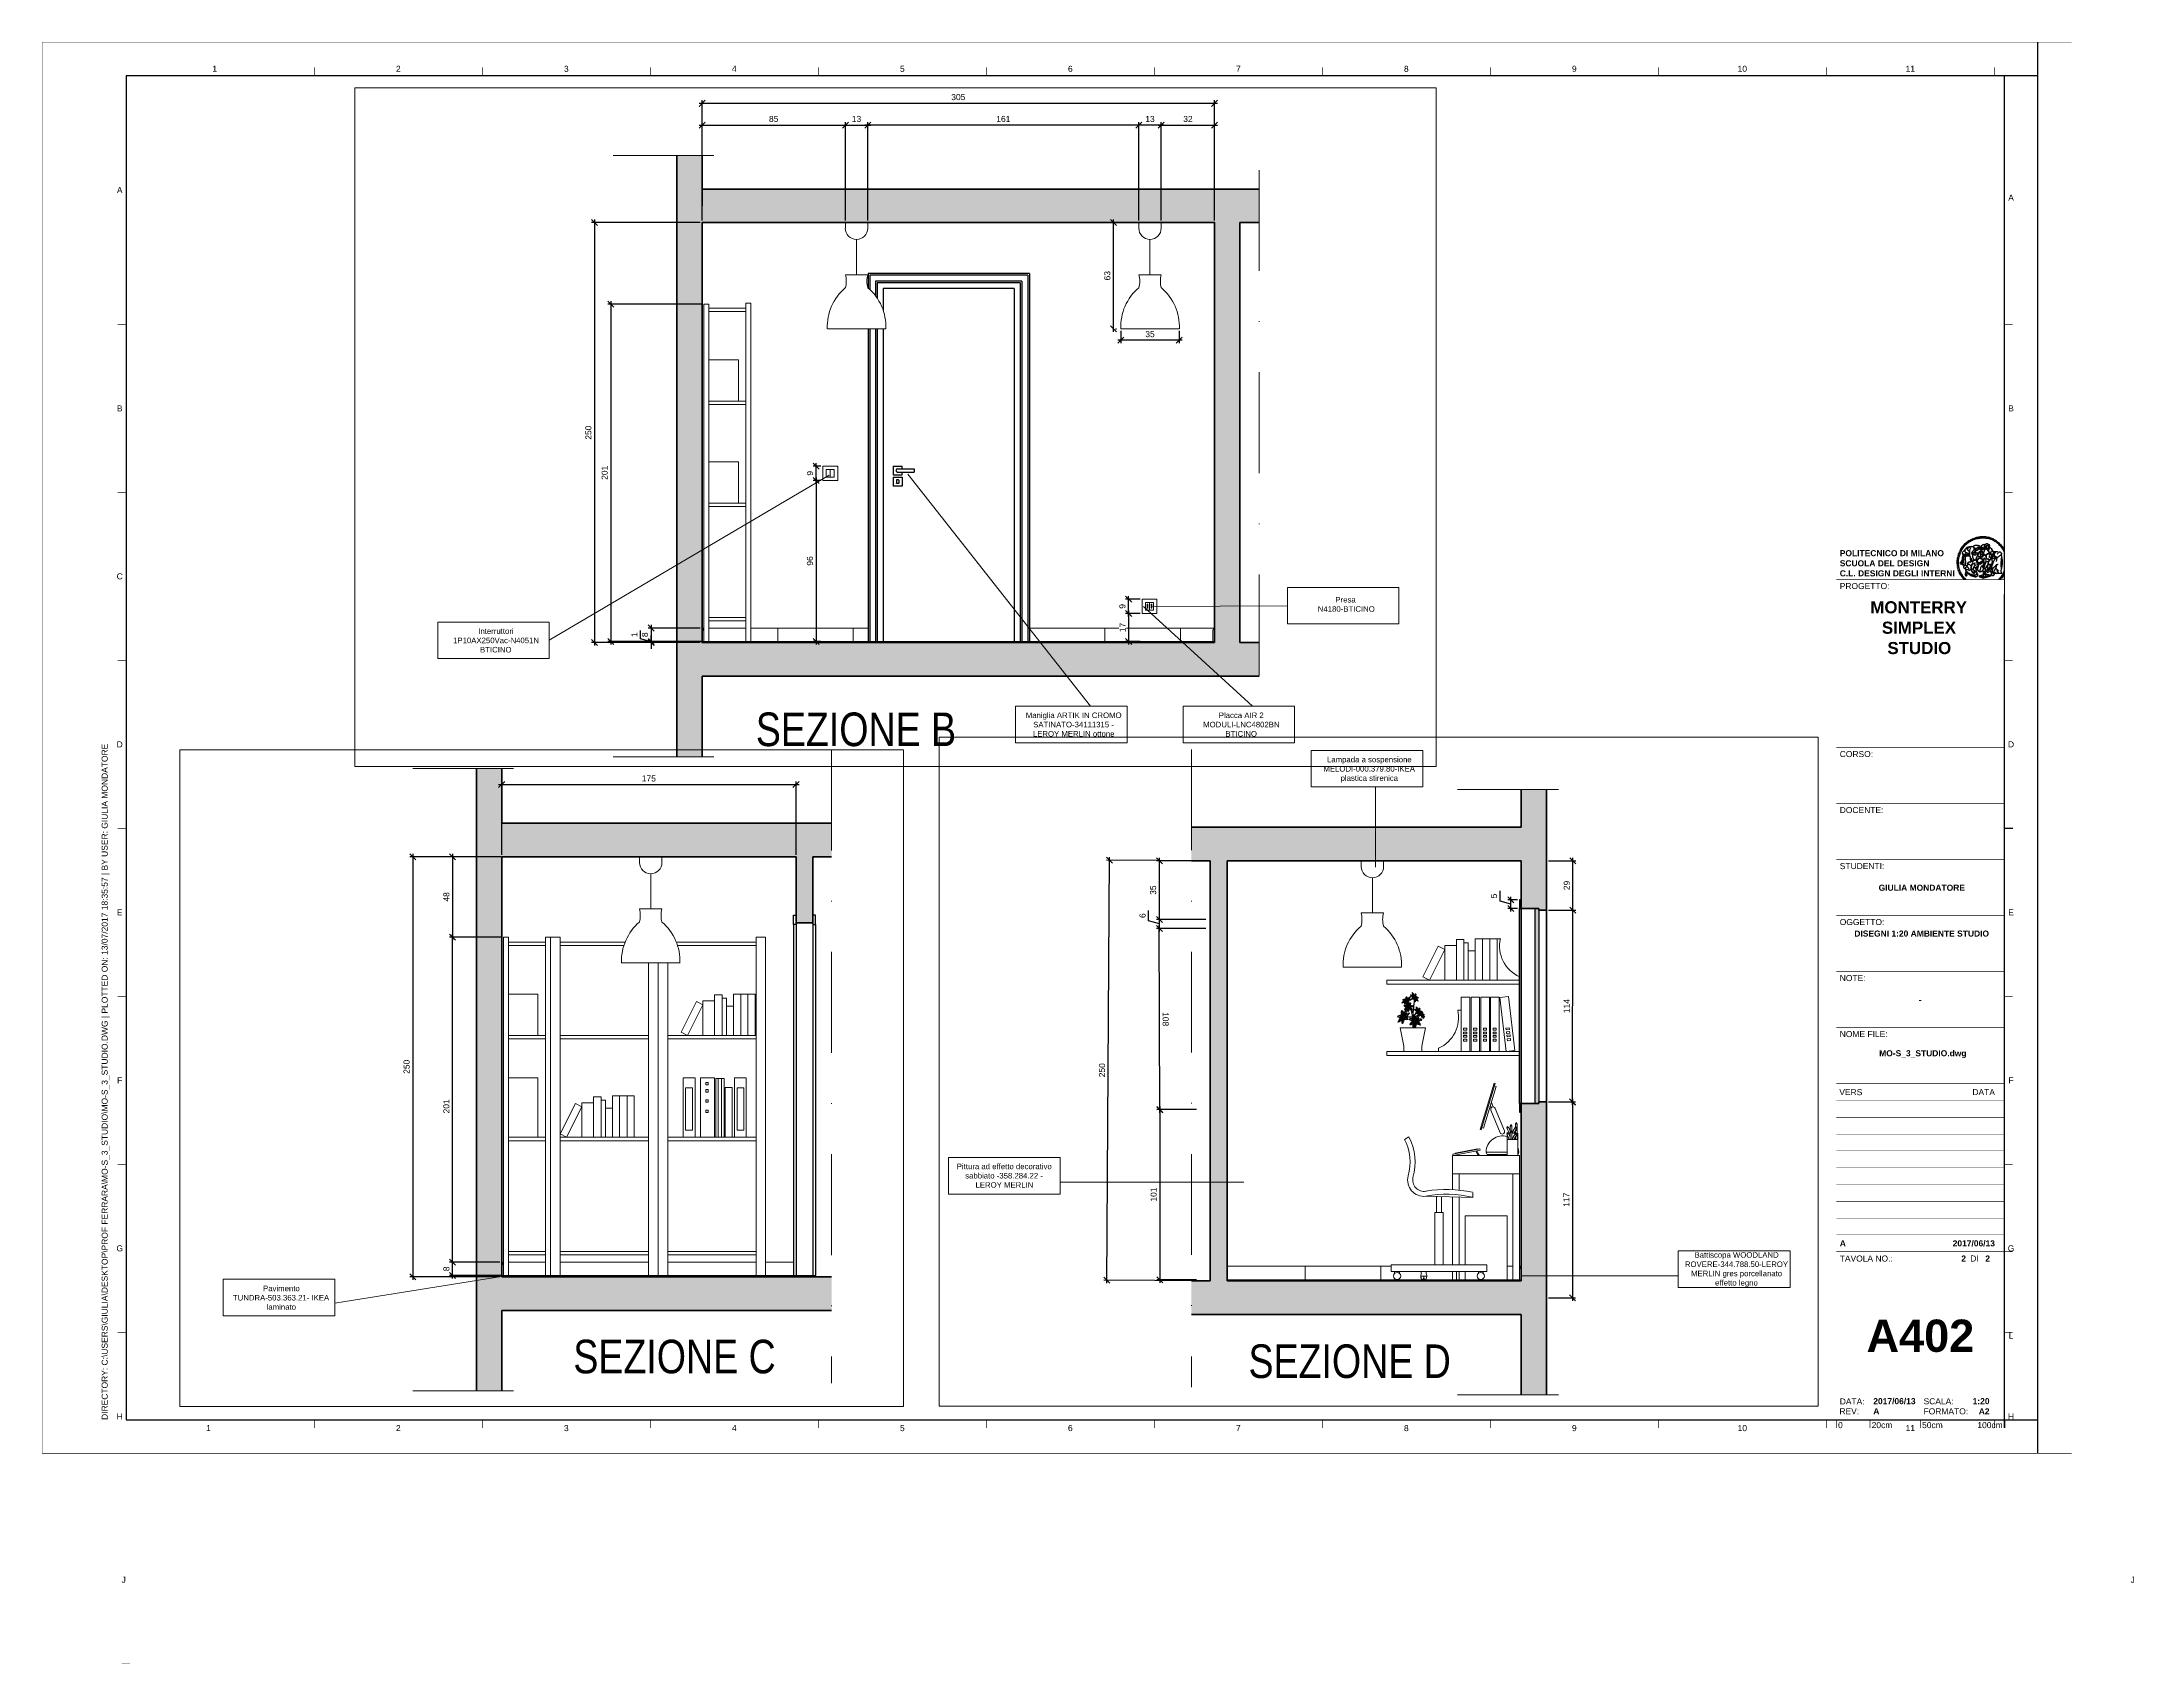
# Paper-space layout 'A402' of a CAD drawing. Header units: millimetres. Extents: x -1 to 622, y -64 to 419.
# The model-space entities are those that its viewports show. They can reach past a viewport. Long polylines and large blocks are cut down to what shows.
import ezdxf
from ezdxf.enums import TextEntityAlignment as Align

# ---------------------------------------------------------------- set-up
doc = ezdxf.new("R2010")
doc.units = ezdxf.units.MM
doc.set_wipeout_variables(frame=1)
doc.linetypes.add('DASHDOT', pattern=[1, 0.5, -0.25, 0, -0.25])
for name, color, linetype, lineweight in [('A-ANNO-DIMS', 3, 'Continuous', 18), ('A-ANNO-SYMB', 3, 'Continuous', 18), ('A-ANNO-TEXT', 3, 'Continuous', 18), ('A-DOOR-FULL', 2, 'Continuous', 25), ('A-ELEV-MBE2', 4, 'Continuous', 25), ('A-FURN', 8, 'Continuous', 18), ('A-SECT C-MCUT', 9, 'Continuous', 20), ('A-SECT-MCUT', 1, 'Continuous', 35), ('A-WALL-STUD', 4, 'Continuous', 18), ('QUOTE', 8, 'Continuous', 18)]:
    doc.layers.add(name, color=color, linetype=linetype, lineweight=lineweight)
doc.layers.add('finsetre layout', color=1, linetype='Continuous', lineweight=35, plot=False)
for name, color, linetype in [('G-ANNO-LOGO', 3, 'Continuous'), ('G-ANNO-TEXT', 3, 'Continuous'), ('G-ANNO-TTLB', 3, 'Continuous')]:
    doc.layers.add(name, color=color, linetype=linetype)
doc.layers.add('G-ANNO-NPLT', color=210, linetype='Continuous', plot=False)
doc.styles.add('ARIAL', font='arial.ttf')
doc.styles.add('ARIAL-BOLD', font='')
doc.styles.add('E-ARIAL', font='arial.ttf')
doc.styles.add('E-ROMANS', font='romans.shx', dxfattribs={"width": 0.8})
doc.styles.get("Standard").update_dxf_attribs({"font": 'arial.ttf'})
doc.styles.get('ARIAL-BOLD').set_extended_font_data('Arial', bold=True)
doc.dimstyles.new('giulia', dxfattribs={"dimtxt": 3.6, "dimasz": 3.6, "dimexe": 1.8, "dimexo": 1.2, "dimgap": 1.8, "dimtad": 1, "dimdec": 0, "dimzin": 1, "dimdsep": 46, "dimtxsty": 'ARIAL', "dimblk": 'OBLIQUE', "dimcen": 1.8, "dimdle": 1.8, "dimclrt": 256, "dimadec": 0, "dimazin": 0, "dimtfac": 1, "dimtdec": 0, "dimtmove": 1, "dimatfit": 3, "dimldrblk": 'OPEN90', "dimfxl": 1, "dimtfill": 1, "dimarcsym": 0})

psp = doc.layouts.new('A402')

# ---------------------------------------------------------------- texts
at = {"layer": 'G-ANNO-TEXT', "style": 'ARIAL'}
for s, p in [('1', (50.5, 410.66)), ('2', (105.15, 410.66)), ('3', (155.15, 410.66)), ('4', (205.15, 410.66)), ('5', (255.15, 410.66)), ('6', (305.15, 410.66)), ('7', (355.15, 410.66)), ('8', (405.15, 410.66)), ('9', (455.15, 410.66)), ('10', (505.15, 410.66)), ('11', (555.15, 410.66)), ('A', (22.23, 374.57)), ('A', (585.13, 372.3)), ('B', (22.23, 309.59)), ('B', (585.13, 309.59)), ('C', (22.23, 259.59)), ('C', (585.13, 259.59)), ('D', (22.23, 209.59)), ('D', (585.13, 209.59)), ('E', (22.23, 159.59)), ('E', (585.13, 159.59)), ('F', (22.23, 109.59)), ('F', (585.13, 109.59)), ('G', (22.23, 59.59)), ('G', (585.13, 59.59)), ('L', (585.13, 33.59)), ('H', (22.23, 9.59)), ('1', (48.64, 6.1)), ('2', (105.15, 6.1)), ('3', (155.15, 6.1)), ('4', (205.15, 6.1)), ('5', (255.15, 6.1)), ('6', (305.15, 6.1)), ('7', (355.15, 6.1)), ('8', (405.15, 6.1)), ('9', (455.15, 6.1)), ('10', (505.15, 6.1)), ('11', (555.15, 6.1)), ('H', (585.13, 9.59)), ('J', (23.43, -39.06)), ('J', (621.33, -39.06))]:
    psp.add_text(s, height=1.8, dxfattribs=at).set_placement(p, align=Align.MIDDLE_CENTER)
at = {"layer": 'G-ANNO-TEXT', "insert": (16.85, 8.54), "char_height": 1.8, "attachment_point": 1, "rotation": 90, "style": 'ARIAL'}
psp.add_mtext_dynamic_manual_height_columns('DIRECTORY: C:\\\\USERS\\\\GIULIA\\\\DESKTOP\\\\PROF FERRARA\\\\MO-S_3_STUDIO\\\\MO-S_3_STUDIO.DWG | PLOTTED ON: 13/07/2017 18:35:57 | BY USER: GIULIA MONDATORE', width=412.209, gutter_width=9, heights=[0], dxfattribs=at)

msp = doc.modelspace()

# ---------------------------------------------------------------- texts
at = {"layer": 'A-ANNO-SYMB', "color": 3, "char_height": 3.31, "attachment_point": 1}
for s, insert in [('\\pi25.35742;{\\C256;Presa\\P\\pi13.62063; N4180-BTICINO}', (3010, 4433.1)), ('\\pi20.95627;{\\C256;Interruttori\\P\\pi5.98126;1P10AX250Vac-N4051N\\P\\pi22.01647;BTICINO}', (2504.2, 4414.4)), ('\\pi2.8729;{\\C256;Maniglia ARTIK IN CROMO \\P\\pi7.2639;SATINATO-34111315 - \\P\\pi7.0968;LEROY MERLIN ottone}', (2848.2, 4364.3)), ('\\pi18.05566;{\\C256;Placca AIR 2 \\P\\pi8.73735;MODULI-LNC4802BN\\P\\pi22.01647;BTICINO}', (2947.9, 4364.3)), ('\\pi6.18901;{\\C256;Lampada a sospensione \\P\\pi4.0415;MELODI-000.379.80-IKEA \\P\\pi14.27888;plastica stirenica}', (1924.4, 4114.5)), ('\\pi3.10662;{\\C256;Pittura ad effetto decorativo \\P\\pi8.12426;sabbiato -358.284.22 - \\P\\pi14.26194;LEROY MERLIN}', (1707.1, 3872.3)), ('\\pi6.35612;{\\C256;Battiscopa WOODLAND \\P\\pi0.60345;ROVERE-344.788.50-LEROY \\P\\pi4.26054;MERLIN gres porcellanato \\P\\pi18.56374;effetto legno}', (2143, 3819.6)), ('\\pi20.4606;{\\C256;Pavimento \\P\\pi2.51273;TUNDRA-503.363.21- IKEA \\P\\pi22.61489;laminato}', (1235.3, 3797.2))]:
    msp.add_mtext_dynamic_manual_height_columns(s, width=62.243, gutter_width=1, heights=[0], dxfattribs=dict(at, insert=insert))
at = {"layer": 'A-ANNO-TEXT', "char_height": 20, "attachment_point": 3, "style": 'E-ROMANS'}
for s, insert in [('{\\fArial|b0|i0|c0|p34;SEZIONE B}', (2809.6, 4364.3)), ('{\\fArial|b0|i0|c0|p34;SEZIONE C}', (1560.9, 3765)), ('{\\fArial|b0|i0|c0|p34;SEZIONE D}', (2004.3, 3764.7))]:
    msp.add_mtext_dynamic_manual_height_columns(s, width=131.339, gutter_width=9, heights=[0], dxfattribs=dict(at, insert=insert))

# ---------------------------------------------------------------- blocks, each defined once
blk = doc.blocks.new('logoPolimi')
for p, q in [((-1.32, 1.97), (-1.2, 1.8)), ((-1.22, 2.03), (-1.11, 1.85)), ((-1.13, 2.09), (-1.03, 1.9)), ((-1.03, 2.14), (-0.94, 1.95)), ((-0.93, 2.18), (-0.84, 1.99)), ((-0.83, 2.22), (-0.75, 2.03)), ((-0.72, 2.26), (-0.66, 2.06)), ((-0.61, 2.29), (-0.56, 2.09)), ((-0.51, 2.32), (-0.46, 2.11)), ((-0.4, 2.34), (-0.36, 2.13)), ((-0.29, 2.35), (-0.26, 2.14)), ((-0.18, 2.36), (-0.16, 2.15)), ((-0.07, 2.37), (-0.06, 2.16)), ((0.04, 2.37), (0.04, 2.16)), ((0.15, 2.36), (0.14, 2.16)), ((0.26, 2.36), (0.24, 2.15)), ((0.37, 2.34), (0.34, 2.13)), ((0.48, 2.32), (0.44, 2.12)), ((0.59, 2.3), (0.54, 2.09)), ((0.69, 2.27), (0.63, 2.07)), ((0.8, 2.23), (0.73, 2.03)), ((0.9, 2.19), (0.82, 2)), ((1, 2.15), (0.91, 1.96)), ((1.1, 2.1), (1, 1.91)), ((1.2, 2.04), (1.09, 1.86)), ((1.29, 1.99), (1.18, 1.81)), ((-2.37, 0.12), (-2.16, 0.11)), ((-2.37, 0.01), (-2.16, 0.01)), ((-2.36, 0.23), (-2.15, 0.21)), ((-2.35, 0.34), (-2.14, 0.31)), ((-2.33, 0.45), (-2.12, 0.41)), ((-2.3, 0.55), (-2.1, 0.51)), ((-2.28, 0.66), (-2.07, 0.6)), ((-2.24, 0.77), (-2.04, 0.7)), ((-2.2, 0.87), (-2.01, 0.79)), ((-2.16, 0.97), (-1.97, 0.89)), ((-2.11, 1.07), (-1.93, 0.98)), ((-2.06, 1.17), (-1.88, 1.07)), ((-2.01, 1.26), (-1.83, 1.15)), ((-1.94, 1.36), (-1.77, 1.24)), ((-1.88, 1.45), (-1.71, 1.32)), ((-1.84, 0.03), (-1.82, 0.35)), ((-1.81, 1.53), (-1.65, 1.4)), ((-1.74, 1.61), (-1.58, 1.47)), ((-1.73, 0.59), (-1.73, 0.59)), ((-1.73, 0.59), (-1.73, 0.59)), ((-1.66, 1.69), (-1.51, 1.54)), ((-1.65, 0.57), (-1.65, 0.57)), ((-1.59, 1.12), (-1.59, 1.12)), ((-1.58, 1.77), (-1.44, 1.61)), ((-1.51, 0.55), (-1.51, 0.55)), ((-1.51, 0.55), (-1.51, 0.55)), ((-1.49, 1.84), (-1.36, 1.68)), ((-1.41, 1.91), (-1.28, 1.74)), ((-1.31, 0.79), (-1.21, 0.75)), ((-1.21, 0.75), (-1.31, 0.79)), ((-1.21, 0.75), (-1.31, 0.79)), ((-1.21, 0.75), (-1.21, 0.75)), ((-1.21, 0.75), (-1.21, 0.75)), ((-1.19, 0.76), (-1.19, 0.76)), ((-1.19, 0.76), (-1.19, 0.76)), ((-1.17, 0.99), (-1.18, 0.99)), ((-1.18, 0.99), (-1.17, 0.99)), ((-1.16, 0.57), (-1.16, 0.57)), ((-1.16, 0.57), (-1.16, 0.57)), ((-1.1, 0.01), (-0.99, 0.06)), ((-0.99, 0.06), (-1.1, 0.01)), ((-0.99, 0.06), (-1.1, 0.01)), ((-0.99, 0.06), (-0.99, 0.06)), ((-0.99, 0.06), (-0.99, 0.06)), ((-0.97, 0.79), (-0.98, 0.79)), ((-0.89, 0.84), (-0.97, 0.79)), ((-0.97, 0.79), (-0.89, 0.84)), ((-0.96, 1.41), (-0.96, 1.41)), ((-0.96, 1.41), (-0.96, 1.41)), ((-0.89, 0.84), (-0.82, 0.87)), ((-0.82, 0.87), (-0.89, 0.84)), ((-0.89, 0.84), (-0.82, 0.87)), ((-0.88, 0.83), (-0.89, 0.84)), ((-0.85, 1.39), (-0.85, 1.39)), ((-0.85, 1.39), (-0.85, 1.39)), ((-0.84, 0.14), (-0.84, 0.14)), ((-0.77, 1.08), (-0.78, 1.08)), ((-0.78, 1.08), (-0.77, 1.08)), ((-0.61, 1.12), (-0.77, 1.08)), ((-0.77, 1.08), (-0.61, 1.12)), ((-0.77, 1.08), (-0.61, 1.12)), ((-0.75, 1.3), (-0.76, 1.29)), ((-0.76, 1.29), (-0.75, 1.3)), ((-0.65, 0.99), (-0.7, 0.96)), ((-0.69, 0.18), (-0.68, 0.18)), ((-0.66, 0.93), (-0.66, 0.93)), ((-0.66, 0.93), (-0.64, 0.93)), ((-0.66, 0.93), (-0.66, 0.93)), ((-0.66, 0.93), (-0.66, 0.93)), ((-0.63, 1.01), (-0.63, 1.01)), ((-0.63, 1.01), (-0.62, 1.01)), ((-0.63, 0.66), (-0.63, 0.66)), ((-0.6, 1.12), (-0.61, 1.12)), ((-0.61, 1.12), (-0.6, 1.12)), ((-0.61, 1.12), (-0.6, 1.12)), ((-0.61, 0.86), (-0.57, 0.85)), ((-0.57, 0.85), (-0.61, 0.86)), ((-0.61, 0.86), (-0.57, 0.85)), ((-0.53, 1.08), (-0.6, 1.12)), ((-0.6, 1.12), (-0.6, 1.11)), ((-0.6, 1.12), (-0.53, 1.08)), ((-0.57, 0.8), (-0.59, 0.8)), ((-0.57, 0.85), (-0.53, 0.84)), ((-0.57, 0.85), (-0.57, 0.85)), ((-0.57, 0.85), (-0.57, 0.85)), ((-0.57, 0.85), (-0.53, 0.84)), ((-0.56, 0.29), (-0.49, 0.48)), ((-0.56, 0.14), (-0.56, 0.29)), ((-0.5, 0.11), (-0.56, 0.14)), ((-0.53, 0.84), (-0.51, 0.84)), ((-0.53, 0.84), (-0.51, 0.84)), ((-0.53, 0.84), (-0.53, 0.84)), ((-0.51, 0.11), (-0.51, 0.11)), ((-0.51, 0.11), (-0.51, 0.11)), ((-0.34, 0.33), (-0.5, 0.11)), ((-0.49, 0.48), (-0.41, 0.55)), ((-0.42, 0.8), (-0.47, 0.79)), ((-0.42, 0.8), (-0.47, 0.79)), ((-0.47, 0.79), (-0.45, 0.76)), ((-0.47, 0.79), (-0.45, 0.76)), ((-0.45, 1.14), (-0.42, 1.11)), ((-0.42, 1.26), (-0.36, 1.22)), ((-0.41, 0.55), (-0.34, 0.49)), ((-0.4, 1.37), (-0.38, 1.38)), ((-0.39, 1.37), (-0.4, 1.37)), ((-0.35, 1.33), (-0.4, 1.37)), ((-0.39, 1.24), (-0.4, 1.23)), ((-0.38, 1.14), (-0.38, 1.14)), ((-0.34, 0.49), (-0.09, 0.48)), ((-0.16, 0.32), (-0.34, 0.33)), ((-0.14, 0.32), (-0.31, 0.34)), ((-0.28, 1.3), (-0.29, 1.3)), ((-0.28, 1.3), (-0.28, 1.3)), ((-0.16, 1.24), (-0.16, 1.25)), ((-0.16, 1.25), (-0.16, 1.25)), ((-0.16, 0.49), (-0.14, 0.64)), ((-0.06, 0.27), (-0.16, 0.32)), ((-0.1, 0.88), (-0.09, 0.87)), ((-0.08, 1.37), (-0.08, 1.38)), ((-0.08, 1.23), (-0.05, 1.21)), ((-0.05, 1.21), (-0.08, 1.23)), ((-0.08, 1.23), (-0.05, 1.21)), ((-0.03, 0.26), (-0.06, 0.27)), ((-0.05, 1.21), (-0.04, 1.21)), ((-0.04, 1.21), (-0.05, 1.21)), ((-0.04, 1.21), (-0.04, 1.21)), ((-0.04, 1.21), (-0.04, 1.21)), ((-0.04, 0.48), (-0.03, 0.26)), ((0.03, 1.15), (0.03, 1.15)), ((0.03, 0.66), (0.03, 0.67)), ((0.07, 0.58), (0.07, 0.57)), ((0.1, 1.18), (0.1, 1.18)), ((0.1, 0.84), (0.1, 0.84)), ((0.13, 1.32), (0.17, 1.19)), ((0.14, 0.71), (0.34, 0.65)), ((0.31, 0.56), (0.17, 0.63)), ((0.27, 1.61), (0.27, 1.61)), ((0.27, 1.61), (0.27, 1.61)), ((0.27, 1.61), (0.27, 1.61)), ((0.29, 1.29), (0.29, 1.29)), ((0.29, 1.29), (0.29, 1.29)), ((0.29, 1.29), (0.29, 1.29)), ((0.29, 1.29), (0.29, 1.29)), ((0.33, 0.49), (0.34, 0.49)), ((0.33, 0.03), (0.35, 0.03)), ((0.33, 0.03), (0.35, 0.03)), ((0.34, 0.65), (0.34, 0.64)), ((0.35, 0.03), (0.57, 0.06)), ((0.35, 0.03), (0.57, 0.06)), ((0.35, 0.03), (0.35, 0.03)), ((0.35, 0.03), (0.35, 0.03)), ((0.38, 1.36), (0.37, 1.35)), ((0.38, 0.34), (0.37, 0.34)), ((0.38, 0.34), (0.38, 0.34)), ((0.43, 0.67), (0.39, 0.64)), ((0.49, 1.05), (0.51, 1.13)), ((0.51, 1.13), (0.49, 1.05)), ((0.49, 1.05), (0.51, 1.13)), ((0.51, 1.31), (0.5, 1.29)), ((0.51, 1.13), (0.52, 1.23)), ((0.52, 1.23), (0.51, 1.23)), ((0.51, 1.23), (0.52, 1.23)), ((0.52, 1.23), (0.51, 1.13)), ((0.51, 1.13), (0.52, 1.23)), ((0.52, 1.24), (0.6, 1.37)), ((0.52, 1.23), (0.6, 1.36)), ((0.6, 1.36), (0.52, 1.23)), ((0.52, 1.23), (0.52, 1.23)), ((0.52, 1.23), (0.52, 1.24)), ((0.52, 1.23), (0.52, 1.23)), ((0.55, 1.07), (0.53, 1.06)), ((0.53, 1.04), (0.53, 1.06)), ((0.53, 1.05), (0.53, 1.04)), ((0.54, 0.3), (0.63, 0.32)), ((0.54, -0.08), (0.61, 0.06)), ((0.61, 0.06), (0.54, -0.08)), ((0.54, -0.08), (0.61, 0.06)), ((0.56, 0.19), (0.59, 0.21)), ((0.57, 1.07), (0.57, 1.07)), ((0.57, 1.07), (0.57, 1.07)), ((0.57, 1.07), (0.57, 1.07)), ((0.57, 1.07), (0.57, 1.07)), ((0.57, 1.07), (0.57, 1.07)), ((0.57, 1.07), (0.57, 1.07)), ((0.57, 1.07), (0.57, 1.07)), ((0.58, 0.3), (0.59, 0.29)), ((0.59, 0.78), (0.59, 0.79)), ((0.59, 0.79), (0.59, 0.79)), ((0.59, 0.79), (0.59, 0.79)), ((0.59, 0.79), (0.59, 0.78)), ((0.61, 0.06), (0.6, 0.07)), ((0.6, 0.07), (0.61, 0.06)), ((0.61, 0.06), (0.61, 0.07)), ((0.62, 0.21), (0.65, 0.22)), ((0.64, 1.37), (0.65, 1.37)), ((0.69, 0.86), (0.68, 0.86)), ((0.68, 0.86), (0.69, 0.86)), ((0.68, 0.76), (0.68, 0.76)), ((0.76, 0.26), (0.76, 0.26)), ((0.82, 0.35), (0.84, 0.36)), ((0.82, 0.35), (0.82, 0.35)), ((0.84, 0.36), (0.84, 0.37)), ((0.85, 0.34), (1.05, 0.35)), ((0.93, 1.05), (0.93, 1.05)), ((0.93, 1.05), (0.93, 1.05)), ((0.93, 1.05), (0.93, 1.04)), ((0.93, 1.05), (0.93, 1.05)), ((0.97, 0.66), (0.96, 0.66)), ((1.01, 0.97), (0.98, 0.96)), ((1.17, 0.96), (1.17, 0.95)), ((1.17, 0.95), (1.17, 0.95)), ((1.38, 1.92), (1.26, 1.75)), ((1.34, 0.37), (1.26, 0.04)), ((1.27, 0.37), (1.27, 0.38)), ((1.28, 0.95), (1.28, 0.95)), ((1.47, 1.86), (1.34, 1.69)), ((1.37, 0.73), (1.46, 0.81)), ((1.41, 0.4), (1.41, 0.41)), ((1.56, 1.79), (1.42, 1.63)), ((1.64, 1.71), (1.49, 1.56)), ((1.49, 0.9), (1.57, 0.92)), ((1.72, 1.63), (1.56, 1.49)), ((1.67, 0.6), (1.57, 0.53)), ((1.79, 1.55), (1.63, 1.41)), ((1.86, 1.47), (1.7, 1.34)), ((1.93, 1.38), (1.76, 1.26)), ((1.99, 1.29), (1.81, 1.17)), ((2.05, 1.19), (1.87, 1.09)), ((2.1, 1.1), (1.92, 1)), ((2.15, 1), (1.96, 0.91)), ((2.19, 0.9), (2, 0.82)), ((2.23, 0.79), (2.04, 0.72)), ((2.27, 0.69), (2.07, 0.63)), ((2.3, 0.58), (2.09, 0.53)), ((2.32, 0.47), (2.12, 0.43)), ((2.34, 0.37), (2.13, 0.33)), ((2.36, 0.26), (2.15, 0.23)), ((2.37, 0.15), (2.16, 0.13)), ((2.37, 0.04), (2.16, 0.03)), ((-2.37, -0.1), (-2.16, -0.09)), ((-2.36, -0.21), (-2.15, -0.19)), ((-2.35, -0.32), (-2.14, -0.29)), ((-2.33, -0.43), (-2.12, -0.39)), ((-2.31, -0.54), (-2.1, -0.49)), ((-2.28, -0.65), (-2.08, -0.59)), ((-2.25, -0.75), (-2.05, -0.69)), ((-2.21, -0.86), (-2.02, -0.78)), ((-2.17, -0.96), (-1.98, -0.87)), ((-2.12, -1.06), (-1.93, -0.96)), ((-2.07, -1.16), (-1.89, -1.05)), ((-2.04, -0.15), (-1.97, -0.2)), ((-2.01, -1.25), (-1.84, -1.14)), ((-1.95, -1.34), (-1.78, -1.22)), ((-1.89, -1.43), (-1.72, -1.31)), ((-1.82, -1.52), (-1.66, -1.38)), ((-1.75, -1.6), (-1.59, -1.46)), ((-1.67, -1.68), (-1.52, -1.53)), ((-1.58, -0.12), (-1.6, -0.18)), ((-1.6, -0.18), (-1.58, -0.28)), ((-1.57, -0.54), (-1.59, -0.54)), ((-1.59, -0.54), (-1.59, -0.54)), ((-1.59, -1.76), (-1.45, -1.6)), ((-1.56, -0.32), (-1.56, -0.31)), ((-1.56, -0.31), (-1.56, -0.31)), ((-1.53, -0.65), (-1.53, -0.65)), ((-1.53, -0.65), (-1.53, -0.65)), ((-1.51, -1.83), (-1.37, -1.67)), ((-1.48, -0.86), (-1.48, -0.85)), ((-1.42, -0.37), (-1.42, -0.37)), ((-1.42, -1.9), (-1.29, -1.73)), ((-1.38, -0.46), (-1.38, -0.46)), ((-1.33, -1.96), (-1.21, -1.79)), ((-1.31, -0.24), (-1.31, -0.23)), ((-1.31, -0.23), (-1.31, -0.24)), ((-1.24, -2.02), (-1.13, -1.84)), ((-1.23, -0.19), (-1.23, -0.19)), ((-1.23, -0.19), (-1.23, -0.19)), ((-1.23, -0.19), (-1.23, -0.19)), ((-1.23, -0.19), (-1.23, -0.19)), ((-1.14, -2.08), (-1.04, -1.89)), ((-1.01, -0.39), (-1.02, -0.39)), ((-1.02, -0.39), (-1.01, -0.39)), ((-1.02, -0.7), (-1.02, -0.7)), ((-1.02, -0.7), (-1.02, -0.7)), ((-1.02, -0.7), (-1.02, -0.7)), ((-0.79, -0.51), (-0.83, -0.58)), ((-0.83, -0.58), (-0.79, -0.51)), ((-0.83, -0.58), (-0.79, -0.51)), ((-0.78, -1.05), (-0.83, -0.94)), ((-0.83, -0.94), (-0.78, -1.05)), ((-0.83, -0.94), (-0.83, -0.94)), ((-0.83, -0.94), (-0.78, -1.05)), ((-0.82, -1.23), (-0.82, -1.23)), ((-0.82, -1.23), (-0.77, -1.23)), ((-0.77, -1.23), (-0.82, -1.23)), ((-0.82, -1.23), (-0.82, -1.23)), ((-0.77, -1.23), (-0.82, -1.23)), ((-0.75, -0.96), (-0.8, -0.89)), ((-0.8, -0.89), (-0.79, -0.92)), ((-0.79, -0.92), (-0.8, -0.89)), ((-0.8, -0.89), (-0.75, -0.96)), ((-0.79, -0.92), (-0.8, -0.89)), ((-0.8, -0.89), (-0.8, -0.89)), ((-0.8, -0.89), (-0.75, -0.96)), ((-0.79, -0.92), (-0.78, -0.95)), ((-0.78, -0.95), (-0.79, -0.92)), ((-0.78, -0.95), (-0.79, -0.92)), ((-0.77, -0.49), (-0.78, -0.48)), ((-0.78, -0.48), (-0.77, -0.49)), ((-0.78, -0.95), (-0.76, -1)), ((-0.76, -1), (-0.78, -0.95)), ((-0.76, -1), (-0.78, -0.95)), ((-0.71, -0.89), (-0.75, -0.87)), ((-0.75, -0.87), (-0.71, -0.89)), ((-0.75, -0.87), (-0.71, -0.89)), ((-0.72, -1.01), (-0.75, -0.96)), ((-0.75, -0.96), (-0.72, -1.01)), ((-0.75, -0.96), (-0.72, -1.01)), ((-0.64, -0.93), (-0.71, -0.89)), ((-0.71, -0.89), (-0.64, -0.93)), ((-0.71, -0.89), (-0.64, -0.93)), ((-0.66, -0.53), (-0.66, -0.53)), ((-0.66, -0.53), (-0.66, -0.53)), ((-0.66, -0.53), (-0.66, -0.53)), ((-0.39, -0.81), (-0.51, -0.69)), ((-0.51, -1.04), (-0.5, -1.04)), ((-0.48, -0.42), (-0.48, -0.42)), ((-0.48, -0.42), (-0.48, -0.42)), ((-0.48, -0.42), (-0.48, -0.42)), ((-0.41, -0.51), (-0.41, -0.51)), ((-0.38, -0.05), (-0.39, -0.12)), ((-0.39, -0.12), (-0.37, -0.1)), ((-0.35, -0.14), (-0.37, -0.08)), ((-0.37, -0.09), (-0.37, -0.09)), ((-0.33, -0.12), (-0.35, -0.14)), ((-0.32, -0.14), (-0.35, -0.14)), ((-0.35, -0.18), (-0.34, -0.22)), ((-0.34, -0.08), (-0.29, -0.16)), ((-0.34, -0.22), (-0.34, -0.22)), ((-0.27, -0.17), (-0.32, -0.14)), ((-0.25, -0.91), (-0.26, -0.9)), ((-0.26, -1.29), (0.1, -1.2)), ((0.1, -1.2), (-0.26, -1.29)), ((0.08, -1.4), (-0.26, -1.29)), ((-0.26, -1.29), (0.08, -1.4)), ((-0.26, -1.38), (-0.26, -1.29)), ((-0.26, -1.29), (-0.26, -1.29)), ((-0.26, -1.29), (-0.26, -1.38)), ((-0.26, -1.29), (0.08, -1.4)), ((-0.26, -1.29), (-0.26, -1.29)), ((0.08, -1.49), (-0.26, -1.38)), ((-0.26, -1.38), (0.09, -1.49)), ((-0.14, -0.15), (-0.16, -0.13)), ((-0.11, -0.04), (-0.12, -0.05)), ((-0.04, -0.41), (-0.01, -0.44)), ((-0.01, -0.44), (-0.04, -0.41)), ((-0.04, -0.41), (-0.01, -0.44)), ((0.07, -0.84), (0.07, -0.84)), ((0.07, -0.84), (0.07, -0.84)), ((0.1, -1.2), (0.08, -1.32)), ((0.08, -1.32), (0.13, -1.2)), ((0.08, -1.4), (0.72, -1.22)), ((0.72, -1.22), (0.08, -1.4)), ((0.08, -1.4), (0.72, -1.22)), ((0.72, -1.31), (0.08, -1.49)), ((0.08, -1.44), (0.08, -1.4)), ((0.08, -1.4), (0.08, -1.44)), ((0.08, -1.4), (0.08, -1.49)), ((0.08, -1.49), (0.08, -1.44)), ((0.08, -1.44), (0.08, -1.44)), ((0.08, -1.44), (0.08, -1.45)), ((0.08, -1.45), (0.08, -1.46)), ((0.08, -1.46), (0.08, -1.49)), ((0.1, -1.01), (0.09, -0.86)), ((0.1, -1.01), (0.09, -0.86)), ((0.09, -1.49), (0.72, -1.31)), ((0.1, -1.2), (0.12, -1.04)), ((0.12, -1.04), (0.1, -1.2)), ((0.13, -1.2), (0.1, -1.2)), ((0.1, -1.2), (0.13, -1.2)), ((0.13, -1.2), (0.1, -1.2)), ((0.1, -1.2), (0.1, -1.2)), ((0.11, -0.44), (0.11, -0.44)), ((0.11, -0.44), (0.11, -0.44)), ((0.12, -0.21), (0.12, -0.21)), ((0.12, -0.21), (0.12, -0.21)), ((0.12, -0.21), (0.12, -0.21)), ((0.12, -0.21), (0.12, -0.21)), ((0.12, -0.21), (0.12, -0.21)), ((0.12, -0.21), (0.12, -0.21)), ((0.12, -0.21), (0.12, -0.21)), ((0.12, -0.21), (0.12, -0.21)), ((0.12, -0.21), (0.12, -0.21)), ((0.12, -0.21), (0.12, -0.21)), ((0.12, -0.21), (0.12, -0.21)), ((0.12, -0.21), (0.12, -0.21)), ((0.12, -0.21), (0.12, -0.21)), ((0.12, -0.56), (0.14, -0.53)), ((0.14, -0.53), (0.12, -0.56)), ((0.12, -0.56), (0.14, -0.53)), ((0.12, -1.04), (0.12, -1.04)), ((0.12, -1.04), (0.12, -1.04)), ((0.12, -1.04), (0.12, -1.04)), ((0.21, -0.99), (0.13, -1.2)), ((0.13, -1.2), (0.21, -0.99)), ((0.36, -1.14), (0.13, -1.2)), ((0.13, -1.2), (0.26, -1.17)), ((0.14, -0.53), (0.16, -0.49)), ((0.16, -0.49), (0.14, -0.53)), ((0.14, -0.53), (0.16, -0.49)), ((0.16, -0.49), (0.16, -0.49)), ((0.16, -0.49), (0.16, -0.49)), ((0.28, -1.19), (0.21, -0.99)), ((0.21, -0.99), (0.31, -1.27)), ((0.24, -0.17), (0.24, -0.16)), ((0.24, -0.16), (0.24, -0.17)), ((0.25, -0.84), (0.25, -0.88)), ((0.25, -0.88), (0.25, -0.84)), ((0.25, -0.88), (0.25, -0.84)), ((0.25, -0.88), (0.29, -1.17)), ((0.26, -0.88), (0.25, -0.88)), ((0.31, -1.27), (0.25, -0.88)), ((0.26, -1.17), (0.28, -1.16)), ((0.28, -1.16), (0.36, -1.14)), ((0.29, -1.17), (0.28, -1.19)), ((0.36, -1.14), (0.72, -1.22)), ((0.72, -1.22), (0.36, -1.14)), ((0.49, -0.31), (0.49, -0.31)), ((0.49, -0.31), (0.49, -0.31)), ((0.5, -0.27), (0.5, -0.27)), ((0.51, -0.27), (0.51, -0.27)), ((0.72, -0.81), (0.75, -0.89)), ((0.72, -1.22), (0.72, -1.31)), ((0.72, -1.31), (0.72, -1.22)), ((0.74, -0.23), (0.74, -0.23)), ((0.74, -0.23), (0.75, -0.24)), ((0.75, -0.23), (0.75, -0.23)), ((0.86, -0.25), (0.82, -0.34)), ((0.87, -0.22), (0.86, -0.23)), ((0.87, -0.22), (0.86, -0.25)), ((0.96, -0.58), (0.96, -0.57)), ((1.09, -2.11), (0.99, -1.92)), ((1.05, -1.05), (1.04, -1.05)), ((1.19, -2.05), (1.08, -1.87)), ((1.28, -2), (1.17, -1.82)), ((1.37, -1.93), (1.25, -1.76)), ((1.31, -0.27), (1.3, -0.26)), ((1.3, -0.26), (1.3, -0.26)), ((1.3, -0.26), (1.3, -0.26)), ((1.3, -0.26), (1.31, -0.27)), ((1.3, -0.26), (1.3, -0.26)), ((1.46, -1.87), (1.33, -1.7)), ((1.54, -1.8), (1.41, -1.64)), ((1.63, -1.72), (1.48, -1.57)), ((1.71, -1.65), (1.55, -1.5)), ((1.78, -1.57), (1.62, -1.43)), ((1.85, -1.48), (1.69, -1.35)), ((1.92, -1.39), (1.75, -1.27)), ((1.98, -1.3), (1.81, -1.19)), ((2.04, -1.21), (1.86, -1.1)), ((2.09, -1.11), (1.91, -1.01)), ((2.14, -1.01), (1.95, -0.92)), ((2.19, -0.91), (1.99, -0.83)), ((2.23, -0.81), (2.03, -0.74)), ((2.26, -0.7), (2.06, -0.64)), ((2.29, -0.6), (2.09, -0.55)), ((2.32, -0.49), (2.11, -0.45)), ((2.34, -0.38), (2.13, -0.35)), ((2.35, -0.27), (2.15, -0.25)), ((2.37, -0.08), (2.16, -0.07)), ((2.36, -0.16), (2.16, -0.15)), ((-1.04, -2.13), (-0.95, -1.94)), ((-0.94, -2.18), (-0.86, -1.98)), ((-0.84, -2.22), (-0.77, -2.02)), ((-0.74, -2.25), (-0.67, -2.05)), ((-0.63, -2.29), (-0.57, -2.08)), ((-0.52, -2.31), (-0.48, -2.11)), ((-0.42, -2.33), (-0.38, -2.13)), ((-0.31, -2.35), (-0.28, -2.14)), ((-0.2, -2.36), (-0.18, -2.15)), ((-0.09, -2.37), (-0.08, -2.16)), ((0.03, -2.37), (0.02, -2.16)), ((0.14, -2.37), (0.12, -2.16)), ((0.25, -2.36), (0.22, -2.15)), ((0.35, -2.34), (0.32, -2.14)), ((0.46, -2.32), (0.42, -2.12)), ((0.57, -2.3), (0.52, -2.1)), ((0.68, -2.27), (0.62, -2.07)), ((0.78, -2.24), (0.71, -2.04)), ((0.89, -2.2), (0.81, -2)), ((0.99, -2.15), (0.9, -1.96))]:
    blk.add_line(p, q)
for points in [[(-1.9, 0.12), (-1.94, 0.02), (-2.05, -0.09), (-2.05, -0.09)], [(-1.86, 0.38), (-1.86, 0.38), (-1.87, 0.19), (-1.9, 0.12)], [(-1.76, 0.6), (-1.76, 0.6), (-1.84, 0.57), (-1.86, 0.38)], [(-1.86, -0.04), (-1.84, 0.02), (-1.84, 0.03), (-1.84, 0.03)], [(-1.82, 0.78), (-1.83, 0.8), (-1.85, 0.86), (-1.83, 0.88)], [(-1.82, 0.78), (-1.83, 0.8), (-1.85, 0.86), (-1.83, 0.88)], [(-1.83, 0.88), (-1.81, 0.9), (-1.76, 0.96), (-1.76, 0.96)], [(-1.83, 0.88), (-1.81, 0.9), (-1.76, 0.96), (-1.76, 0.96)], [(-1.76, 0.6), (-1.83, 0.7), (-1.78, 0.74), (-1.78, 0.74)], [(-1.78, 0.74), (-1.79, 0.74), (-1.83, 0.7), (-1.76, 0.6)], [(-1.78, 0.74), (-1.8, 0.76), (-1.81, 0.78), (-1.82, 0.78)], [(-1.78, 0.74), (-1.8, 0.76), (-1.81, 0.78), (-1.82, 0.78)], [(-1.82, 0.35), (-1.81, 0.5), (-1.73, 0.59), (-1.73, 0.59)], [(-1.82, -0.19), (-1.73, -0.07), (-1.75, 0.14), (-1.75, 0.3)], [(-1.75, 0.33), (-1.75, 0.17), (-1.73, -0.05), (-1.8, -0.17)], [(-1.78, 0.74), (-1.75, 0.72), (-1.72, 0.69), (-1.68, 0.7)], [(-1.68, 0.7), (-1.72, 0.69), (-1.75, 0.72), (-1.78, 0.74)], [(-1.68, 0.7), (-1.72, 0.69), (-1.75, 0.72), (-1.78, 0.74)], [(-1.78, 0.74), (-1.78, 0.74), (-1.78, 0.74), (-1.78, 0.74)], [(-1.76, 0.96), (-1.68, 1.1), (-1.59, 1.12), (-1.59, 1.12)], [(-1.76, 0.96), (-1.68, 1.1), (-1.6, 1.12), (-1.6, 1.12)], [(-1.73, 0.59), (-1.74, 0.59), (-1.75, 0.6), (-1.76, 0.6)], [(-1.73, 0.59), (-1.74, 0.59), (-1.75, 0.6), (-1.76, 0.6)], [(-1.75, 0.3), (-1.76, 0.47), (-1.65, 0.57), (-1.65, 0.57)], [(-1.65, 0.57), (-1.65, 0.57), (-1.76, 0.5), (-1.75, 0.33)], [(-1.65, 0.57), (-1.68, 0.58), (-1.7, 0.58), (-1.73, 0.59)], [(-1.65, 0.57), (-1.68, 0.58), (-1.7, 0.58), (-1.73, 0.59)], [(-1.5, 0.71), (-1.53, 0.74), (-1.61, 0.71), (-1.68, 0.7)], [(-1.68, 0.7), (-1.61, 0.71), (-1.53, 0.73), (-1.5, 0.71)], [(-1.5, 0.71), (-1.53, 0.73), (-1.61, 0.71), (-1.68, 0.7)], [(-1.51, 0.55), (-1.56, 0.56), (-1.61, 0.56), (-1.65, 0.57)], [(-1.65, 0.57), (-1.61, 0.56), (-1.56, 0.56), (-1.51, 0.55)], [(-1.51, 0.55), (-1.56, 0.56), (-1.61, 0.56), (-1.65, 0.57)], [(-1.59, 1.12), (-1.6, 1.06), (-1.61, 0.99), (-1.61, 0.97)], [(-1.61, 0.97), (-1.61, 0.99), (-1.6, 1.06), (-1.59, 1.12)], [(-1.61, 0.97), (-1.61, 0.99), (-1.6, 1.06), (-1.59, 1.12)], [(-1.61, 0.97), (-1.61, 0.95), (-1.56, 0.88), (-1.54, 0.87)], [(-1.54, 0.87), (-1.56, 0.88), (-1.61, 0.95), (-1.61, 0.97)], [(-1.54, 0.87), (-1.56, 0.88), (-1.61, 0.96), (-1.61, 0.97)], [(-1.59, 1.12), (-1.59, 1.13), (-1.59, 1.15), (-1.58, 1.16)], [(-1.59, 1.12), (-1.59, 1.13), (-1.59, 1.15), (-1.58, 1.16)], [(-1.58, 1.16), (-1.57, 1.21), (-1.52, 1.23), (-1.49, 1.25)], [(-1.58, 1.16), (-1.57, 1.21), (-1.52, 1.23), (-1.49, 1.25)], [(-1.58, 0.36), (-1.58, 0.48), (-1.51, 0.55), (-1.51, 0.55)], [(-1.51, 0.55), (-1.51, 0.55), (-1.58, 0.48), (-1.58, 0.36)], [(-1.51, 0.55), (-1.51, 0.55), (-1.58, 0.48), (-1.58, 0.36)], [(-1.55, 0.04), (-1.55, 0.08), (-1.58, 0.25), (-1.58, 0.36)], [(-1.58, 0.36), (-1.58, 0.25), (-1.55, 0.08), (-1.55, 0.04)], [(-1.58, 0.36), (-1.58, 0.25), (-1.55, 0.08), (-1.55, 0.04)], [(-1.58, -0.12), (-1.57, -0.06), (-1.55, 0.02), (-1.55, 0.04)], [(-1.55, 0.04), (-1.55, 0.02), (-1.57, -0.06), (-1.58, -0.12)], [(-1.55, 0.04), (-1.55, 0.02), (-1.56, -0.04), (-1.57, -0.1)], [(-1.54, 0.87), (-1.52, 0.85), (-1.47, 0.83), (-1.44, 0.83)], [(-1.44, 0.83), (-1.47, 0.83), (-1.52, 0.85), (-1.54, 0.87)], [(-1.45, 0.83), (-1.47, 0.83), (-1.52, 0.85), (-1.54, 0.87)], [(-1.51, 0.55), (-1.33, 0.54), (-1.16, 0.57), (-1.16, 0.57)], [(-1.16, 0.57), (-1.16, 0.57), (-1.33, 0.54), (-1.51, 0.55)], [(-1.16, 0.57), (-1.16, 0.57), (-1.33, 0.54), (-1.51, 0.55)], [(-1.5, 0.71), (-1.46, 0.68), (-1.4, 0.62), (-1.33, 0.66)], [(-1.33, 0.66), (-1.4, 0.62), (-1.46, 0.68), (-1.5, 0.71)], [(-1.33, 0.66), (-1.4, 0.62), (-1.46, 0.68), (-1.5, 0.71)], [(-1.49, 1.25), (-1.46, 1.26), (-1.42, 1.33), (-1.39, 1.36)], [(-1.49, 1.25), (-1.46, 1.27), (-1.43, 1.34), (-1.39, 1.36)], [(-1.31, 0.79), (-1.33, 0.79), (-1.42, 0.83), (-1.45, 0.83)], [(-1.44, 0.83), (-1.42, 0.83), (-1.33, 0.79), (-1.31, 0.79)], [(-1.31, 0.79), (-1.33, 0.79), (-1.42, 0.83), (-1.44, 0.83)], [(-1.35, 1.1), (-1.4, 1.17), (-1.36, 1.23), (-1.29, 1.31)], [(-1.29, 1.31), (-1.36, 1.23), (-1.4, 1.17), (-1.35, 1.1)], [(-1.35, 1.1), (-1.4, 1.17), (-1.36, 1.23), (-1.29, 1.31)], [(-1.39, 1.36), (-1.35, 1.38), (-1.26, 1.4), (-1.19, 1.41)], [(-1.39, 1.36), (-1.35, 1.38), (-1.26, 1.4), (-1.19, 1.41)], [(-1.18, 0.99), (-1.24, 0.97), (-1.3, 1.03), (-1.35, 1.1)], [(-1.35, 1.1), (-1.3, 1.03), (-1.24, 0.97), (-1.18, 0.99)], [(-1.18, 1), (-1.24, 0.97), (-1.3, 1.03), (-1.35, 1.1)], [(-1.33, 0.66), (-1.28, 0.7), (-1.23, 0.73), (-1.21, 0.75)], [(-1.21, 0.75), (-1.23, 0.73), (-1.28, 0.7), (-1.33, 0.66)], [(-1.21, 0.75), (-1.23, 0.73), (-1.28, 0.7), (-1.33, 0.66)], [(-1.29, 1.31), (-1.22, 1.39), (-1.01, 1.41), (-0.96, 1.41)], [(-0.96, 1.41), (-1.01, 1.41), (-1.22, 1.39), (-1.29, 1.31)], [(-1.29, 1.31), (-1.22, 1.39), (-1.01, 1.41), (-0.96, 1.41)], [(-1.24, -0.02), (-1.21, -0.01), (-1.1, 0.01), (-1.1, 0.01)], [(-1.1, 0.01), (-1.1, 0.01), (-1.21, -0.01), (-1.24, -0.02)], [(-1.1, 0.01), (-1.1, 0.01), (-1.21, -0.01), (-1.24, -0.02)], [(-1.21, 0.75), (-1.2, 0.75), (-1.19, 0.76), (-1.19, 0.76)], [(-1.19, 0.76), (-1.19, 0.76), (-1.2, 0.75), (-1.21, 0.75)], [(-1.19, 0.76), (-1.19, 0.76), (-1.2, 0.76), (-1.21, 0.75)], [(-1.19, 1.41), (-1.11, 1.43), (-0.97, 1.41), (-0.97, 1.41)], [(-1.19, 1.41), (-1.12, 1.43), (-0.98, 1.41), (-0.98, 1.41)], [(-1.19, 0.76), (-1.19, 0.77), (-1.18, 0.78), (-1.18, 0.79)], [(-1.18, 0.79), (-1.18, 0.78), (-1.19, 0.77), (-1.19, 0.76)], [(-1.19, 0.76), (-1.19, 0.77), (-1.19, 0.78), (-1.18, 0.79)], [(-1.18, 0.68), (-1.18, 0.68), (-1.19, 0.71), (-1.19, 0.76)], [(-1.19, 0.76), (-1.19, 0.71), (-1.18, 0.68), (-1.18, 0.68)], [(-1.18, 0.68), (-1.18, 0.68), (-1.19, 0.71), (-1.19, 0.76)], [(-1.18, 0.97), (-1.18, 0.97), (-1.18, 0.98), (-1.17, 0.99)], [(-1.17, 0.99), (-1.18, 0.98), (-1.18, 0.97), (-1.18, 0.97)], [(-1.18, 0.97), (-1.18, 0.97), (-1.18, 0.98), (-1.17, 0.99)], [(-1.18, 0.79), (-1.17, 0.86), (-1.18, 0.95), (-1.18, 0.97)], [(-1.18, 0.97), (-1.18, 0.95), (-1.17, 0.86), (-1.18, 0.79)], [(-1.18, 0.79), (-1.17, 0.86), (-1.18, 0.95), (-1.18, 0.97)], [(-1.16, 0.57), (-1.17, 0.6), (-1.18, 0.64), (-1.18, 0.68)], [(-1.18, 0.68), (-1.18, 0.64), (-1.17, 0.6), (-1.16, 0.57)], [(-1.16, 0.57), (-1.17, 0.6), (-1.18, 0.64), (-1.18, 0.68)], [(-1.17, 0.99), (-1.17, 1.03), (-1.16, 1.09), (-1.14, 1.13)], [(-1.09, 0.42), (-1.1, 0.44), (-1.14, 0.48), (-1.16, 0.57)], [(-1.16, 0.57), (-1.14, 0.48), (-1.1, 0.44), (-1.09, 0.42)], [(-1.09, 0.42), (-1.1, 0.44), (-1.14, 0.48), (-1.16, 0.57)], [(-1.14, 1.13), (-1.12, 1.18), (-1.05, 1.31), (-1.05, 1.31)], [(-1.12, 0.46), (-1.12, 0.46), (-1.13, 0.38), (-1.11, 0.26)], [(-1.11, 0.26), (-1.08, 0.14), (-1.05, 0.03), (-1.05, 0.03)], [(-1.02, 0.32), (-1.02, 0.32), (-1.08, 0.4), (-1.09, 0.42)], [(-1.09, 0.42), (-1.08, 0.4), (-1.02, 0.32), (-1.02, 0.32)], [(-1.02, 0.32), (-1.02, 0.32), (-1.08, 0.4), (-1.09, 0.42)], [(-0.98, 0.2), (-0.98, 0.21), (-1.02, 0.32), (-1.02, 0.32)], [(-1.02, 0.32), (-1.02, 0.32), (-0.98, 0.21), (-0.98, 0.2)], [(-0.98, 0.2), (-0.98, 0.21), (-1.02, 0.32), (-1.02, 0.32)], [(-1.01, 0.12), (-1, 0.16), (-0.98, 0.19), (-0.98, 0.2)], [(-0.98, 0.2), (-0.98, 0.19), (-1, 0.16), (-1.01, 0.12)], [(-1.01, 0.12), (-1, 0.16), (-0.98, 0.19), (-0.98, 0.2)], [(-0.99, 0.06), (-1, 0.07), (-1.01, 0.1), (-1.01, 0.12)], [(-1.01, 0.12), (-1.01, 0.1), (-1, 0.07), (-0.99, 0.06)], [(-0.99, 0.06), (-1, 0.07), (-1.01, 0.1), (-1.01, 0.12)], [(-0.99, 0.06), (-0.99, 0.06), (-0.99, 0.06), (-0.98, 0.05)], [(-0.98, 0.05), (-0.99, 0.06), (-0.99, 0.06), (-0.99, 0.06)], [(-0.99, 0.05), (-0.99, 0.06), (-0.99, 0.06), (-0.99, 0.06)], [(-0.95, 0.02), (-0.96, 0.03), (-0.97, 0.04), (-0.99, 0.05)], [(-0.98, 1.41), (-0.98, 1.41), (-0.97, 1.41), (-0.96, 1.41)], [(-0.98, 0.81), (-0.94, 0.85), (-0.92, 0.93), (-0.91, 0.97)], [(-0.91, 0.97), (-0.92, 0.93), (-0.94, 0.85), (-0.98, 0.81)], [(-0.91, 0.97), (-0.92, 0.93), (-0.94, 0.85), (-0.98, 0.81)], [(-0.98, 0.79), (-0.98, 0.81), (-0.98, 0.81), (-0.98, 0.81)], [(-0.98, 0.81), (-0.98, 0.81), (-0.98, 0.81), (-0.98, 0.79)], [(-0.98, 0.81), (-0.98, 0.81), (-0.98, 0.81), (-0.98, 0.79)], [(-0.98, 0.79), (-0.98, 0.79), (-0.98, 0.78), (-0.97, 0.77)], [(-0.98, 0.79), (-0.98, 0.79), (-0.98, 0.78), (-0.97, 0.77)], [(-0.98, 0.05), (-0.97, 0.04), (-0.96, 0.03), (-0.95, 0.02)], [(-0.95, 0.02), (-0.96, 0.03), (-0.97, 0.04), (-0.98, 0.05)], [(-0.97, 1.41), (-0.97, 1.41), (-0.97, 1.41), (-0.96, 1.41)], [(-0.97, 0.77), (-0.96, 0.74), (-0.91, 0.64), (-0.91, 0.57)], [(-0.97, 0.77), (-0.96, 0.74), (-0.91, 0.64), (-0.91, 0.57)], [(-0.96, 1.41), (-0.94, 1.41), (-0.9, 1.41), (-0.85, 1.39)], [(-0.96, 1.41), (-0.94, 1.41), (-0.9, 1.41), (-0.85, 1.39)], [(-0.95, 0.02), (-0.94, 0.01), (-0.92, 0.01), (-0.9, 0.01)], [(-0.9, 0.01), (-0.92, 0.01), (-0.94, 0.01), (-0.95, 0.02)], [(-0.91, 0.01), (-0.92, 0.01), (-0.94, 0.01), (-0.95, 0.02)], [(-0.91, 0.97), (-0.89, 1), (-0.87, 1.01), (-0.84, 1.02)], [(-0.84, 1.02), (-0.87, 1.01), (-0.89, 1), (-0.91, 0.97)], [(-0.84, 1.02), (-0.87, 1.01), (-0.89, 1.01), (-0.91, 0.97)], [(-0.91, 0.57), (-0.91, 0.5), (-0.9, 0.43), (-0.88, 0.37)], [(-0.91, 0.57), (-0.91, 0.5), (-0.9, 0.43), (-0.88, 0.37)], [(-0.87, 0.03), (-0.87, 0.03), (-0.89, 0.01), (-0.91, 0.01)], [(-0.9, 0.01), (-0.89, 0.01), (-0.87, 0.03), (-0.87, 0.03)], [(-0.87, 0.03), (-0.87, 0.03), (-0.89, 0.01), (-0.9, 0.01)], [(-0.88, 0.84), (-0.88, 0.84), (-0.89, 0.79), (-0.88, 0.77)], [(-0.88, 0.77), (-0.89, 0.79), (-0.88, 0.83), (-0.88, 0.83)], [(-0.74, 0.66), (-0.85, 0.67), (-0.88, 0.77), (-0.88, 0.77)], [(-0.88, 0.77), (-0.88, 0.77), (-0.85, 0.67), (-0.74, 0.66)], [(-0.88, 0.37), (-0.86, 0.32), (-0.83, 0.25), (-0.82, 0.25)], [(-0.88, 0.37), (-0.86, 0.32), (-0.83, 0.25), (-0.82, 0.25)], [(-0.87, 0.03), (-0.86, 0.03), (-0.86, 0.05), (-0.86, 0.06)], [(-0.86, 0.06), (-0.86, 0.05), (-0.86, 0.03), (-0.87, 0.03)], [(-0.86, 0.06), (-0.86, 0.05), (-0.86, 0.03), (-0.87, 0.03)], [(-0.85, 1.39), (-0.86, 1.42), (-0.8, 1.45), (-0.8, 1.46)], [(-0.85, 1.39), (-0.86, 1.42), (-0.83, 1.44), (-0.82, 1.45)], [(-0.86, 0.06), (-0.86, 0.07), (-0.86, 0.1), (-0.85, 0.11)], [(-0.85, 0.11), (-0.86, 0.1), (-0.86, 0.07), (-0.86, 0.06)], [(-0.85, 0.11), (-0.86, 0.1), (-0.86, 0.07), (-0.86, 0.06)], [(-0.81, 1.36), (-0.83, 1.37), (-0.84, 1.38), (-0.85, 1.39)], [(-0.85, 1.39), (-0.84, 1.38), (-0.83, 1.37), (-0.81, 1.36)], [(-0.85, 1.39), (-0.84, 1.38), (-0.83, 1.37), (-0.81, 1.36)], [(-0.85, 0.11), (-0.85, 0.12), (-0.84, 0.14), (-0.84, 0.14)], [(-0.84, 0.14), (-0.84, 0.14), (-0.85, 0.12), (-0.85, 0.11)], [(-0.84, 0.14), (-0.84, 0.14), (-0.85, 0.12), (-0.85, 0.11)], [(-0.84, 1.02), (-0.83, 1.03), (-0.81, 1.05), (-0.78, 1.08)], [(-0.78, 1.08), (-0.81, 1.05), (-0.83, 1.03), (-0.84, 1.02)], [(-0.78, 1.08), (-0.81, 1.05), (-0.83, 1.03), (-0.84, 1.02)], [(-0.84, 0.14), (-0.83, 0.15), (-0.81, 0.16), (-0.81, 0.16)], [(-0.81, 0.16), (-0.81, 0.16), (-0.83, 0.15), (-0.84, 0.14)], [(-0.81, 0.16), (-0.81, 0.16), (-0.84, 0.15), (-0.84, 0.14)], [(-0.84, 0.15), (-0.84, 0.15), (-0.84, 0.15), (-0.84, 0.14)], [(-0.84, 0.14), (-0.84, 0.14), (-0.84, 0.14), (-0.84, 0.14)], [(-0.84, 0.14), (-0.84, 0.14), (-0.84, 0.14), (-0.84, 0.14)], [(-0.84, 0.14), (-0.84, 0.14), (-0.84, 0.14), (-0.84, 0.14)], [(-0.82, 1.45), (-0.82, 1.45), (-0.8, 1.45), (-0.8, 1.45)], [(-0.82, 0.87), (-0.82, 0.87), (-0.72, 0.91), (-0.66, 0.93)], [(-0.66, 0.93), (-0.72, 0.91), (-0.82, 0.87), (-0.82, 0.87)], [(-0.82, 0.87), (-0.82, 0.87), (-0.72, 0.91), (-0.66, 0.93)], [(-0.82, 0.25), (-0.8, 0.25), (-0.77, 0.24), (-0.77, 0.23)], [(-0.82, 0.25), (-0.8, 0.25), (-0.78, 0.24), (-0.77, 0.23)], [(-0.76, 1.29), (-0.77, 1.32), (-0.79, 1.34), (-0.81, 1.36)], [(-0.81, 1.36), (-0.79, 1.34), (-0.77, 1.32), (-0.76, 1.29)], [(-0.81, 1.36), (-0.79, 1.34), (-0.77, 1.32), (-0.76, 1.3)], [(-0.81, 0.16), (-0.8, 0.17), (-0.8, 0.17), (-0.79, 0.18)], [(-0.79, 0.18), (-0.8, 0.17), (-0.8, 0.17), (-0.81, 0.16)], [(-0.79, 0.18), (-0.8, 0.17), (-0.8, 0.17), (-0.81, 0.16)], [(-0.8, 1.46), (-0.8, 1.49), (-0.69, 1.51), (-0.69, 1.51)], [(-0.8, 1.46), (-0.8, 1.49), (-0.75, 1.49), (-0.75, 1.49)], [(-0.8, 1.45), (-0.8, 1.45), (-0.8, 1.46), (-0.8, 1.46)], [(-0.79, 0.18), (-0.78, 0.18), (-0.77, 0.16), (-0.77, 0.16)], [(-0.77, 0.16), (-0.77, 0.16), (-0.78, 0.18), (-0.79, 0.18)], [(-0.77, 0.16), (-0.77, 0.16), (-0.78, 0.18), (-0.79, 0.18)], [(-0.78, 1.08), (-0.77, 1.1), (-0.76, 1.13), (-0.75, 1.16)], [(-0.75, 1.16), (-0.76, 1.13), (-0.77, 1.1), (-0.78, 1.08)], [(-0.75, 1.16), (-0.76, 1.13), (-0.77, 1.1), (-0.78, 1.08)], [(-0.77, 0.23), (-0.76, 0.22), (-0.72, 0.2), (-0.71, 0.2)], [(-0.77, 0.23), (-0.76, 0.22), (-0.72, 0.2), (-0.71, 0.2)], [(-0.77, 0.16), (-0.77, 0.16), (-0.74, 0.16), (-0.7, 0.17)], [(-0.7, 0.17), (-0.74, 0.16), (-0.77, 0.16), (-0.77, 0.16)], [(-0.7, 0.17), (-0.74, 0.16), (-0.77, 0.16), (-0.77, 0.16)], [(-0.76, 1.3), (-0.74, 1.25), (-0.73, 1.2), (-0.75, 1.16)], [(-0.75, 1.16), (-0.73, 1.2), (-0.74, 1.25), (-0.76, 1.29)], [(-0.76, 1.29), (-0.74, 1.25), (-0.73, 1.2), (-0.75, 1.16)], [(-0.75, 1.49), (-0.75, 1.52), (-0.69, 1.51), (-0.69, 1.51)], [(-0.7, 1.26), (-0.7, 1.28), (-0.73, 1.28), (-0.75, 1.3)], [(-0.75, 1.3), (-0.73, 1.28), (-0.7, 1.28), (-0.7, 1.26)], [(-0.71, 1.24), (-0.72, 1.25), (-0.73, 1.27), (-0.75, 1.28)], [(-0.63, 0.66), (-0.63, 0.66), (-0.73, 0.66), (-0.74, 0.66)], [(-0.74, 0.66), (-0.73, 0.66), (-0.63, 0.66), (-0.63, 0.66)], [(-0.65, 1.23), (-0.67, 1.24), (-0.71, 1.23), (-0.71, 1.24)], [(-0.71, 0.2), (-0.7, 0.2), (-0.69, 0.19), (-0.69, 0.18)], [(-0.71, 0.2), (-0.7, 0.2), (-0.69, 0.19), (-0.69, 0.18)], [(-0.65, 1.23), (-0.67, 1.24), (-0.7, 1.25), (-0.7, 1.26)], [(-0.7, 1.26), (-0.7, 1.25), (-0.67, 1.24), (-0.65, 1.23)], [(-0.7, 0.17), (-0.69, 0.17), (-0.68, 0.18), (-0.69, 0.18)], [(-0.69, 0.18), (-0.68, 0.18), (-0.69, 0.17), (-0.7, 0.17)], [(-0.69, 0.18), (-0.68, 0.18), (-0.69, 0.17), (-0.7, 0.17)], [(-0.69, 1.51), (-0.69, 1.59), (-0.51, 1.55), (-0.51, 1.55)], [(-0.69, 1.51), (-0.66, 1.55), (-0.66, 1.55), (-0.66, 1.55)], [(-0.66, 0.67), (-0.69, 0.69), (-0.68, 0.72), (-0.68, 0.76)], [(-0.68, 0.76), (-0.68, 0.72), (-0.69, 0.69), (-0.66, 0.67)], [(-0.66, 0.68), (-0.69, 0.69), (-0.68, 0.72), (-0.68, 0.76)], [(-0.68, 0.76), (-0.68, 0.79), (-0.67, 0.82), (-0.66, 0.83)], [(-0.66, 0.83), (-0.67, 0.82), (-0.68, 0.79), (-0.68, 0.76)], [(-0.68, 0.76), (-0.68, 0.79), (-0.67, 0.82), (-0.66, 0.83)], [(-0.68, 0.18), (-0.68, 0.18), (-0.56, 0.15), (-0.51, 0.11)], [(-0.68, 0.18), (-0.68, 0.18), (-0.56, 0.15), (-0.51, 0.11)], [(-0.66, 1.55), (-0.63, 1.57), (-0.51, 1.55), (-0.51, 1.55)], [(-0.62, 0.95), (-0.63, 0.95), (-0.64, 0.94), (-0.66, 0.93)], [(-0.66, 0.93), (-0.64, 0.94), (-0.63, 0.95), (-0.62, 0.95)], [(-0.66, 0.83), (-0.65, 0.85), (-0.61, 0.86), (-0.61, 0.86)], [(-0.61, 0.86), (-0.61, 0.86), (-0.65, 0.84), (-0.66, 0.83)], [(-0.66, 0.83), (-0.65, 0.84), (-0.61, 0.86), (-0.61, 0.86)], [(-0.63, 0.66), (-0.64, 0.67), (-0.65, 0.67), (-0.66, 0.68)], [(-0.63, 0.66), (-0.64, 0.67), (-0.65, 0.67), (-0.66, 0.67)], [(-0.66, 0.67), (-0.65, 0.67), (-0.64, 0.67), (-0.63, 0.66)], [(-0.59, 1.24), (-0.6, 1.23), (-0.63, 1.22), (-0.65, 1.23)], [(-0.65, 1.23), (-0.63, 1.22), (-0.6, 1.23), (-0.59, 1.24)], [(-0.56, 1.24), (-0.56, 1.24), (-0.63, 1.22), (-0.65, 1.23)], [(-0.63, 1.01), (-0.63, 1.01), (-0.64, 1), (-0.65, 0.99)], [(-0.64, 0.93), (-0.64, 0.93), (-0.58, 0.88), (-0.57, 0.85)], [(-0.64, 0.93), (-0.64, 0.93), (-0.58, 0.88), (-0.57, 0.85)], [(-0.6, 1.11), (-0.6, 1.11), (-0.59, 1.05), (-0.63, 1.01)], [(-0.6, 1.11), (-0.6, 1.11), (-0.59, 1.05), (-0.63, 1.01)], [(-0.5, 0.65), (-0.55, 0.61), (-0.6, 0.64), (-0.63, 0.66)], [(-0.5, 0.65), (-0.55, 0.61), (-0.6, 0.64), (-0.63, 0.66)], [(-0.62, 1.01), (-0.62, 1.01), (-0.62, 0.97), (-0.62, 0.95)], [(-0.62, 0.95), (-0.62, 0.97), (-0.62, 1.01), (-0.62, 1.01)], [(-0.56, 1.24), (-0.56, 1.24), (-0.57, 1.25), (-0.59, 1.24)], [(-0.59, 1.24), (-0.57, 1.25), (-0.56, 1.24), (-0.56, 1.24)], [(-0.41, 0.55), (-0.41, 0.55), (-0.59, 0.44), (-0.56, 0.15)], [(-0.52, 0.81), (-0.53, 0.8), (-0.56, 0.79), (-0.57, 0.8)], [(-0.57, 0.01), (-0.57, 0.01), (-0.38, -0.06), (-0.35, -0.15)], [(-0.49, 1.27), (-0.5, 1.26), (-0.53, 1.24), (-0.56, 1.24)], [(-0.52, 1.26), (-0.53, 1.26), (-0.54, 1.22), (-0.56, 1.24)], [(-0.56, 1.24), (-0.54, 1.22), (-0.53, 1.26), (-0.52, 1.26)], [(-0.47, 1.06), (-0.49, 1.06), (-0.53, 1.08), (-0.53, 1.08)], [(-0.53, 1.08), (-0.53, 1.08), (-0.49, 1.06), (-0.47, 1.06)], [(-0.53, 0.84), (-0.53, 0.84), (-0.52, 0.81), (-0.52, 0.81)], [(-0.49, 1.27), (-0.5, 1.26), (-0.51, 1.26), (-0.52, 1.26)], [(-0.52, 1.26), (-0.51, 1.26), (-0.5, 1.26), (-0.49, 1.27)], [(-0.51, 0.12), (-0.51, 0.12), (-0.52, 0.19), (-0.49, 0.21)], [(-0.51, 0.19), (-0.51, 0.18), (-0.52, 0.15), (-0.51, 0.14)], [(-0.51, 1.55), (-0.43, 1.57), (-0.43, 1.53), (-0.43, 1.53)], [(-0.51, 1.55), (-0.43, 1.57), (-0.35, 1.51), (-0.35, 1.51)], [(-0.51, 0.84), (-0.51, 0.84), (-0.46, 0.83), (-0.45, 0.83)], [(-0.51, 0.84), (-0.51, 0.84), (-0.46, 0.83), (-0.45, 0.83)], [(-0.42, 0.27), (-0.43, 0.27), (-0.5, 0.2), (-0.51, 0.19)], [(-0.51, 0.14), (-0.51, 0.13), (-0.47, 0.05), (-0.47, 0.04)], [(-0.51, 0.11), (-0.51, 0.11), (-0.51, 0.11), (-0.51, 0.11)], [(-0.51, 0.11), (-0.51, 0.11), (-0.47, 0.1), (-0.46, 0.04)], [(-0.51, 0.11), (-0.51, 0.11), (-0.51, 0.11), (-0.51, 0.11)], [(-0.51, 0.11), (-0.5, 0.11), (-0.5, 0.1), (-0.49, 0.1)], [(-0.47, 0.71), (-0.46, 0.66), (-0.5, 0.65), (-0.5, 0.65)], [(-0.47, 0.71), (-0.46, 0.66), (-0.5, 0.65), (-0.5, 0.65)], [(-0.44, 1.3), (-0.45, 1.3), (-0.47, 1.28), (-0.49, 1.27)], [(-0.49, 1.27), (-0.47, 1.28), (-0.45, 1.3), (-0.44, 1.3)], [(-0.44, 1.3), (-0.45, 1.3), (-0.47, 1.28), (-0.49, 1.27)], [(-0.49, 0.21), (-0.48, 0.21), (-0.47, 0.22), (-0.47, 0.23)], [(-0.49, 0.21), (-0.49, 0.21), (-0.49, 0.21), (-0.49, 0.21)], [(-0.37, -0.09), (-0.37, -0.07), (-0.49, 0.1), (-0.49, 0.1)], [(-0.46, 1.08), (-0.46, 1.07), (-0.46, 1.06), (-0.47, 1.06)], [(-0.47, 1.06), (-0.46, 1.06), (-0.46, 1.07), (-0.46, 1.08)], [(-0.45, 0.76), (-0.44, 0.74), (-0.47, 0.71), (-0.47, 0.71)], [(-0.45, 0.76), (-0.44, 0.74), (-0.47, 0.71), (-0.47, 0.71)], [(-0.47, 0.23), (-0.46, 0.24), (-0.44, 0.27), (-0.42, 0.27)], [(-0.47, 0.04), (-0.47, 0.03), (-0.44, 0.02), (-0.44, 0.01)], [(-0.44, 1.1), (-0.45, 1.1), (-0.46, 1.08), (-0.46, 1.08)], [(-0.46, 1.08), (-0.46, 1.09), (-0.45, 1.1), (-0.44, 1.1)], [(-0.46, 0.04), (-0.46, 0.03), (-0.45, 0.03), (-0.44, 0.02)], [(-0.45, 0.83), (-0.44, 0.83), (-0.39, 0.82), (-0.39, 0.82)], [(-0.45, 0.83), (-0.44, 0.83), (-0.39, 0.82), (-0.39, 0.82)], [(-0.36, 0.68), (-0.36, 0.66), (-0.45, 0.58), (-0.41, 0.55)], [(-0.41, 0.55), (-0.45, 0.58), (-0.4, 0.62), (-0.39, 0.62)], [(-0.41, 1.32), (-0.42, 1.3), (-0.43, 1.3), (-0.44, 1.3)], [(-0.44, 1.3), (-0.43, 1.3), (-0.42, 1.3), (-0.41, 1.32)], [(-0.41, 1.32), (-0.42, 1.3), (-0.43, 1.3), (-0.44, 1.3)], [(-0.42, 1.11), (-0.42, 1.11), (-0.44, 1.1), (-0.44, 1.1)], [(-0.44, 1.1), (-0.44, 1.1), (-0.42, 1.11), (-0.42, 1.11)], [(-0.44, 0.02), (-0.43, 0.01), (-0.44, 0.01), (-0.43, 0)], [(-0.44, 0.01), (-0.43, 0), (-0.43, -0.02), (-0.38, -0.05)], [(-0.43, 1.53), (-0.37, 1.53), (-0.35, 1.5), (-0.35, 1.5)], [(-0.4, 1.12), (-0.4, 1.11), (-0.42, 1.11), (-0.42, 1.11)], [(-0.42, 1.11), (-0.42, 1.11), (-0.4, 1.11), (-0.4, 1.12)], [(-0.39, 0.82), (-0.39, 0.81), (-0.42, 0.8), (-0.42, 0.8)], [(-0.39, 0.82), (-0.39, 0.81), (-0.42, 0.8), (-0.42, 0.8)], [(-0.35, 0.32), (-0.36, 0.31), (-0.41, 0.28), (-0.42, 0.27)], [(-0.42, 0.27), (-0.41, 0.27), (-0.39, 0.28), (-0.38, 0.3)], [(-0.4, 1.37), (-0.4, 1.37), (-0.39, 1.33), (-0.41, 1.32)], [(-0.41, 1.32), (-0.39, 1.33), (-0.4, 1.37), (-0.4, 1.37)], [(-0.4, 1.37), (-0.4, 1.37), (-0.39, 1.33), (-0.41, 1.32)], [(-0.34, 0.49), (-0.35, 0.51), (-0.36, 0.52), (-0.41, 0.55)], [(-0.41, 0.55), (-0.36, 0.52), (-0.35, 0.51), (-0.34, 0.49)], [(-0.38, 1.14), (-0.38, 1.14), (-0.39, 1.12), (-0.4, 1.12)], [(-0.4, 1.12), (-0.39, 1.12), (-0.38, 1.14), (-0.38, 1.14)], [(-0.37, 1.36), (-0.38, 1.36), (-0.38, 1.35), (-0.39, 1.37)], [(-0.39, 0.63), (-0.39, 0.64), (-0.38, 0.65), (-0.36, 0.67)], [(-0.39, 0.62), (-0.38, 0.63), (-0.39, 0.63), (-0.39, 0.63)], [(-0.38, 1.38), (-0.38, 1.38), (-0.38, 1.36), (-0.36, 1.36)], [(-0.38, 1.14), (-0.38, 1.14), (-0.35, 1.11), (-0.35, 1.15)], [(-0.35, 1.14), (-0.35, 1.11), (-0.38, 1.14), (-0.38, 1.14)], [(-0.38, 0.3), (-0.37, 0.31), (-0.34, 0.35), (-0.3, 0.34)], [(-0.35, 1.34), (-0.37, 1.35), (-0.37, 1.36), (-0.37, 1.36)], [(-0.36, 1.36), (-0.36, 1.36), (-0.37, 1.35), (-0.35, 1.34)], [(-0.36, 0.67), (-0.34, 0.68), (-0.35, 0.68), (-0.35, 0.73)], [(-0.35, 0.73), (-0.36, 0.68), (-0.35, 0.69), (-0.36, 0.68)], [(-0.35, 1.5), (-0.33, 1.52), (-0.31, 1.5), (-0.31, 1.5)], [(-0.35, 1.51), (-0.28, 1.52), (-0.25, 1.44), (-0.25, 1.44)], [(-0.28, 1.3), (-0.31, 1.32), (-0.34, 1.34), (-0.35, 1.34)], [(-0.35, 1.34), (-0.34, 1.34), (-0.31, 1.32), (-0.28, 1.3)], [(-0.28, 1.31), (-0.31, 1.32), (-0.31, 1.31), (-0.35, 1.33)], [(-0.3, 1.28), (-0.3, 1.26), (-0.34, 1.18), (-0.35, 1.14)], [(-0.35, 1.15), (-0.34, 1.18), (-0.3, 1.26), (-0.3, 1.28)], [(-0.3, 0.9), (-0.3, 0.9), (-0.34, 0.77), (-0.35, 0.73)], [(-0.35, 0.73), (-0.34, 0.78), (-0.32, 0.79), (-0.32, 0.79)], [(-0.31, 0.34), (-0.31, 0.34), (-0.34, 0.33), (-0.35, 0.32)], [(-0.25, 0.48), (-0.27, 0.49), (-0.33, 0.47), (-0.34, 0.49)], [(-0.34, 0.49), (-0.33, 0.47), (-0.21, 0.46), (-0.18, 0.47)], [(-0.32, 0.79), (-0.33, 0.84), (-0.31, 0.88), (-0.31, 0.88)], [(-0.31, 1.5), (-0.26, 1.48), (-0.25, 1.44), (-0.25, 1.44)], [(-0.31, 0.88), (-0.31, 0.91), (-0.26, 0.94), (-0.26, 0.94)], [(-0.29, 1.3), (-0.29, 1.3), (-0.29, 1.29), (-0.3, 1.28)], [(-0.3, 1.28), (-0.29, 1.29), (-0.29, 1.3), (-0.29, 1.3)], [(-0.3, 1.19), (-0.3, 1.2), (-0.26, 1.22), (-0.26, 1.22)], [(-0.3, 1.19), (-0.3, 1.2), (-0.26, 1.22), (-0.26, 1.22)], [(-0.25, 1.17), (-0.28, 1.17), (-0.29, 1.18), (-0.3, 1.19)], [(-0.25, 1.17), (-0.28, 1.17), (-0.29, 1.19), (-0.3, 1.19)], [(-0.26, 0.94), (-0.26, 0.94), (-0.29, 0.92), (-0.3, 0.9)], [(-0.3, 0.34), (-0.25, 0.33), (-0.15, 0.33), (-0.14, 0.32)], [(-0.25, 1.3), (-0.26, 1.3), (-0.27, 1.3), (-0.28, 1.31)], [(-0.25, 1.3), (-0.26, 1.3), (-0.27, 1.3), (-0.28, 1.3)], [(-0.26, 1.22), (-0.26, 1.22), (-0.22, 1.24), (-0.18, 1.24)], [(-0.26, 1.22), (-0.26, 1.22), (-0.22, 1.24), (-0.18, 1.24)], [(-0.26, 0.94), (-0.23, 1), (-0.18, 0.98), (-0.18, 0.98)], [(-0.18, 0.98), (-0.18, 0.98), (-0.23, 1), (-0.26, 0.94)], [(-0.25, 1.44), (-0.19, 1.42), (-0.22, 1.38), (-0.22, 1.38)], [(-0.25, 1.44), (-0.19, 1.42), (-0.21, 1.33), (-0.22, 1.33)], [(-0.22, 1.33), (-0.22, 1.32), (-0.22, 1.3), (-0.25, 1.3)], [(-0.22, 1.32), (-0.22, 1.32), (-0.22, 1.3), (-0.25, 1.3)], [(-0.22, 1.18), (-0.23, 1.17), (-0.23, 1.17), (-0.25, 1.17)], [(-0.22, 1.18), (-0.23, 1.17), (-0.23, 1.17), (-0.25, 1.17)], [(-0.18, 0.47), (-0.18, 0.47), (-0.23, 0.46), (-0.25, 0.48)], [(-0.22, 1.38), (-0.18, 1.35), (-0.21, 1.33), (-0.22, 1.32)], [(-0.21, 1.18), (-0.21, 1.19), (-0.22, 1.18), (-0.22, 1.18)], [(-0.21, 1.18), (-0.21, 1.18), (-0.22, 1.18), (-0.22, 1.18)], [(-0.22, 0.88), (-0.21, 0.91), (-0.19, 0.95), (-0.17, 0.96)], [(-0.17, 0.96), (-0.19, 0.95), (-0.21, 0.91), (-0.22, 0.88)], [(-0.22, 0.88), (-0.21, 0.91), (-0.19, 0.96), (-0.17, 0.96)], [(-0.19, 0.81), (-0.21, 0.83), (-0.22, 0.85), (-0.22, 0.88)], [(-0.22, 0.88), (-0.22, 0.85), (-0.21, 0.83), (-0.19, 0.81)], [(-0.19, 0.82), (-0.21, 0.83), (-0.22, 0.85), (-0.22, 0.88)], [(-0.13, 1.11), (-0.13, 1.11), (-0.2, 1.17), (-0.21, 1.18)], [(-0.13, 1.11), (-0.13, 1.11), (-0.2, 1.17), (-0.21, 1.18)], [(-0.16, 0), (-0.16, -0.01), (-0.17, -0.02), (-0.21, -0.04)], [(-0.17, 0.75), (-0.17, 0.77), (-0.18, 0.8), (-0.19, 0.82)], [(-0.17, 0.75), (-0.17, 0.77), (-0.18, 0.8), (-0.19, 0.81)], [(-0.19, 0.81), (-0.18, 0.8), (-0.17, 0.77), (-0.17, 0.75)], [(-0.19, -0.02), (-0.18, -0.02), (-0.16, -0.01), (-0.16, 0)], [(-0.18, 1.24), (-0.17, 1.24), (-0.17, 1.24), (-0.16, 1.25)], [(-0.18, 1.24), (-0.17, 1.24), (-0.17, 1.24), (-0.16, 1.24)], [(-0.18, 0.98), (-0.15, 0.99), (-0.13, 1), (-0.13, 1)], [(-0.13, 0.99), (-0.13, 0.99), (-0.15, 0.99), (-0.18, 0.98)], [(-0.18, 0.47), (-0.15, 0.48), (-0.14, 0.57), (-0.14, 0.57)], [(-0.15, 0.51), (-0.15, 0.49), (-0.18, 0.47), (-0.18, 0.47)], [(-0.17, 0.96), (-0.16, 0.96), (-0.13, 0.99), (-0.06, 0.97)], [(-0.06, 0.97), (-0.13, 0.99), (-0.16, 0.96), (-0.17, 0.96)], [(-0.17, 0.96), (-0.16, 0.97), (-0.13, 0.99), (-0.06, 0.97)], [(-0.15, 0.67), (-0.17, 0.7), (-0.17, 0.74), (-0.17, 0.75)], [(-0.17, 0.75), (-0.17, 0.74), (-0.17, 0.7), (-0.15, 0.67)], [(-0.15, 0.67), (-0.17, 0.7), (-0.17, 0.74), (-0.17, 0.75)], [(-0.17, -0.01), (-0.15, 0), (-0.08, 0.04), (-0.06, 0.05)], [(-0.16, 1.25), (-0.16, 1.25), (-0.16, 1.31), (-0.14, 1.33)], [(-0.16, 1.25), (-0.16, 1.25), (-0.16, 1.32), (-0.14, 1.33)], [(-0.16, 1.24), (-0.13, 1.25), (-0.11, 1.25), (-0.08, 1.23)], [(-0.08, 1.23), (-0.11, 1.25), (-0.13, 1.25), (-0.16, 1.24)], [(-0.16, 1.25), (-0.13, 1.25), (-0.11, 1.25), (-0.08, 1.23)], [(0.03, 0.66), (-0.09, 0.66), (-0.16, 0.69), (-0.16, 0.69)], [(-0.16, 0.49), (-0.16, 0.49), (0.03, 0.44), (0.07, 0.57)], [(0, 0.49), (-0.07, 0.47), (-0.16, 0.49), (-0.16, 0.49)], [(-0.16, 0), (-0.16, 0.01), (-0.14, 0.01), (-0.13, 0.01)], [(-0.13, 0.01), (-0.14, 0.01), (-0.16, 0.01), (-0.16, 0)], [(-0.14, 0.64), (-0.15, 0.65), (-0.15, 0.66), (-0.15, 0.67)], [(-0.15, 0.67), (-0.15, 0.66), (-0.15, 0.65), (-0.14, 0.64)], [(-0.14, 0.64), (-0.15, 0.65), (-0.15, 0.66), (-0.15, 0.67)], [(-0.14, 0.57), (-0.15, 0.56), (-0.15, 0.52), (-0.15, 0.51)], [(-0.14, 1.33), (-0.13, 1.34), (-0.1, 1.36), (-0.08, 1.37)], [(-0.14, 1.33), (-0.13, 1.34), (-0.1, 1.36), (-0.08, 1.37)], [(-0.14, 0.64), (-0.14, 0.61), (-0.13, 0.58), (-0.14, 0.57)], [(-0.14, 0.57), (-0.14, 0.59), (-0.14, 0.61), (-0.14, 0.64)], [(-0.06, 0.27), (-0.11, 0.27), (-0.14, 0.32), (-0.14, 0.32)], [(-0.14, 0.32), (-0.13, 0.31), (-0.07, 0.26), (-0.06, 0.26)], [(-0.04, 1.1), (-0.09, 1.08), (-0.13, 1.11), (-0.13, 1.11)], [(-0.04, 1.11), (-0.09, 1.08), (-0.13, 1.11), (-0.13, 1.11)], [(-0.06, 1.01), (-0.07, 1.01), (-0.13, 0.99), (-0.13, 0.99)], [(-0.13, 1), (-0.13, 1), (-0.11, 1), (-0.1, 1)], [(-0.13, 0.86), (-0.13, 0.86), (-0.1, 0.91), (-0.08, 0.89)], [(-0.13, 0.01), (-0.11, 0.02), (-0.07, 0.04), (-0.06, 0.05)], [(-0.06, 0.05), (-0.07, 0.04), (-0.11, 0.02), (-0.13, 0.01)], [(-0.08, 1.38), (-0.08, 1.38), (-0.12, 1.44), (-0.06, 1.51)], [(-0.08, 1.38), (-0.08, 1.38), (-0.12, 1.44), (-0.06, 1.51)], [(-0.1, 1), (-0.09, 1), (-0.06, 1.01), (-0.05, 1)], [(-0.09, 0.48), (-0.09, 0.48), (0, 0.47), (0.01, 0.49)], [(-0.05, 1.36), (-0.06, 1.37), (-0.07, 1.37), (-0.08, 1.37)], [(-0.08, 1.37), (-0.07, 1.37), (-0.06, 1.37), (-0.05, 1.36)], [(-0.08, 1.37), (-0.07, 1.37), (-0.06, 1.37), (-0.05, 1.36)], [(-0.06, 1.51), (0, 1.58), (0.02, 1.59), (0.04, 1.59)], [(-0.06, 1.51), (0, 1.58), (0.02, 1.59), (0.04, 1.59)], [(-0.05, 1.23), (-0.05, 1.23), (-0.06, 1.24), (-0.05, 1.25)], [(-0.05, 1.25), (-0.06, 1.24), (-0.05, 1.23), (-0.05, 1.23)], [(-0.05, 1.23), (-0.05, 1.23), (-0.06, 1.24), (-0.05, 1.25)], [(-0.01, 0.98), (-0.02, 1), (-0.06, 1.01), (-0.06, 1.01)], [(-0.06, 0.97), (-0.06, 0.97), (-0.03, 0.95), (-0.03, 0.95)], [(-0.03, 0.95), (-0.03, 0.95), (-0.06, 0.97), (-0.06, 0.97)], [(-0.06, 0.97), (-0.06, 0.97), (-0.03, 0.95), (-0.03, 0.95)], [(0.02, 0.2), (0.02, 0.21), (0, 0.26), (-0.06, 0.27)], [(-0.06, 0.26), (-0.05, 0.26), (-0.04, 0.26), (-0.03, 0.26)], [(-0.06, 0.05), (-0.04, 0.06), (0, 0.03), (0.01, 0.03)], [(-0.06, 0.05), (-0.05, 0.06), (-0.04, 0.06), (-0.03, 0.06)], [(-0.03, 0.06), (-0.04, 0.06), (-0.05, 0.06), (-0.06, 0.05)], [(0.1, 1.25), (0.08, 1.31), (-0.02, 1.35), (-0.05, 1.36)], [(-0.05, 1.36), (-0.02, 1.35), (0.08, 1.31), (0.1, 1.25)], [(-0.05, 1.36), (-0.02, 1.35), (0.08, 1.31), (0.1, 1.25)], [(-0.05, 1.25), (-0.04, 1.26), (-0.03, 1.25), (-0.03, 1.25)], [(-0.03, 1.25), (-0.03, 1.25), (-0.04, 1.26), (-0.05, 1.25)], [(-0.05, 1.25), (-0.04, 1.26), (-0.03, 1.25), (-0.03, 1.25)], [(-0.04, 1.21), (-0.05, 1.22), (-0.05, 1.23), (-0.05, 1.23)], [(-0.05, 1.23), (-0.05, 1.23), (-0.05, 1.22), (-0.04, 1.21)], [(-0.04, 1.21), (-0.05, 1.22), (-0.05, 1.23), (-0.05, 1.23)], [(-0.05, 1), (-0.05, 1), (-0.03, 1), (-0.02, 0.98)], [(-0.05, -0.03), (-0.05, -0.03), (-0.02, -0.01), (-0.01, 0.03)], [(-0.01, 0.03), (-0.02, -0.01), (-0.05, -0.03), (-0.05, -0.03)], [(-0.05, -0.03), (-0.05, -0.03), (-0.02, -0.01), (-0.01, 0.03)], [(-0.03, 1.18), (-0.03, 1.18), (-0.04, 1.2), (-0.04, 1.21)], [(0.03, 1.15), (0.02, 1.12), (-0.01, 1.12), (-0.04, 1.1)], [(0.03, 1.15), (0.02, 1.12), (-0.01, 1.13), (-0.04, 1.11)], [(-0.01, 0.9), (-0.04, 0.91), (-0.01, 0.93), (-0.01, 0.93)], [(-0.03, 1.25), (-0.02, 1.25), (-0.01, 1.24), (0, 1.23)], [(0, 1.23), (-0.01, 1.24), (-0.02, 1.25), (-0.03, 1.25)], [(-0.03, 1.25), (-0.02, 1.25), (-0.01, 1.24), (0, 1.23)], [(-0.03, 0.95), (-0.02, 0.94), (0, 0.93), (0.01, 0.92)], [(0.01, 0.92), (0, 0.93), (-0.02, 0.94), (-0.03, 0.95)], [(-0.03, 0.95), (-0.02, 0.94), (0, 0.93), (0.01, 0.92)], [(0.01, 0.23), (0.01, 0.25), (-0.02, 0.26), (-0.03, 0.26)], [(-0.03, 0.26), (-0.02, 0.26), (0.01, 0.25), (0.01, 0.23)], [(-0.03, 0.06), (-0.02, 0.05), (-0.01, 0.03), (-0.01, 0.03)], [(-0.01, 0.03), (-0.01, 0.03), (-0.02, 0.05), (-0.03, 0.06)], [(-0.02, 0.98), (-0.02, 0.98), (0.01, 0.98), (0.02, 0.97)], [(0.03, 0.95), (0.02, 0.97), (-0.01, 0.98), (-0.01, 0.98)], [(0.07, 0.85), (0.07, 0.85), (0.02, 0.89), (-0.01, 0.9)], [(-0.01, 0.03), (0, 0.03), (0.05, 0.04), (0.05, 0.04)], [(0.05, 0.04), (0.05, 0.04), (0, 0.03), (-0.01, 0.03)], [(0, 1.23), (0.01, 1.21), (0.01, 1.22), (0.02, 1.17)], [(0.02, 1.17), (0.01, 1.22), (0.01, 1.21), (0, 1.23)], [(0, 1.23), (0.01, 1.22), (0.01, 1.23), (0.02, 1.17)], [(0.06, 0.57), (0.04, 0.54), (0.03, 0.5), (0, 0.49)], [(0.01, 0.92), (0.03, 0.91), (0.03, 0.9), (0.03, 0.89)], [(0.03, 0.89), (0.03, 0.9), (0.03, 0.91), (0.01, 0.92)], [(0.01, 0.92), (0.03, 0.91), (0.03, 0.89), (0.03, 0.89)], [(0.01, 0.76), (0.01, 0.76), (0.04, 0.77), (0.06, 0.78)], [(0.01, 0.49), (0.03, 0.53), (0.07, 0.58), (0.07, 0.58)], [(0.02, 0.17), (0.04, 0.21), (0.01, 0.23), (0.01, 0.23)], [(0.01, 0.23), (0.01, 0.23), (0.04, 0.21), (0.02, 0.17)], [(0.01, 0.03), (0.02, 0.03), (0.12, 0.05), (0.08, 0.11)], [(0.02, 1.17), (0.03, 1.16), (0.03, 1.15), (0.03, 1.15)], [(0.03, 1.15), (0.03, 1.15), (0.03, 1.16), (0.02, 1.17)], [(0.02, 1.17), (0.03, 1.16), (0.03, 1.16), (0.03, 1.15)], [(0.02, 0.97), (0.02, 0.95), (0.05, 0.96), (0.05, 0.92)], [(0.08, 0.11), (0.04, 0.16), (0.02, 0.19), (0.02, 0.2)], [(0.07, 0.12), (0.07, 0.14), (0.02, 0.17), (0.02, 0.17)], [(0.02, 0.17), (0.02, 0.17), (0.07, 0.14), (0.07, 0.12)], [(0.21, 0.03), (0.21, 0.03), (0.02, -0.05), (0.1, -0.22)], [(0.08, 1.16), (0.07, 1.15), (0.03, 1.15), (0.03, 1.15)], [(0.08, 1.16), (0.07, 1.16), (0.03, 1.15), (0.03, 1.15)], [(0.06, 0.9), (0.07, 0.94), (0.03, 0.93), (0.03, 0.95)], [(0.03, 0.89), (0.03, 0.89), (0.05, 0.87), (0.05, 0.86)], [(0.05, 0.86), (0.05, 0.87), (0.03, 0.89), (0.03, 0.89)], [(0.03, 0.81), (0.06, 0.83), (0.07, 0.85), (0.07, 0.85)], [(0.03, 0.67), (0.04, 0.67), (0.06, 0.68), (0.08, 0.7)], [(0.08, 0.69), (0.07, 0.68), (0.04, 0.67), (0.03, 0.66)], [(0.04, 0.59), (0.04, 0.6), (0.03, 0.6), (0.03, 0.66)], [(0.03, 0.66), (0.03, 0.6), (0.06, 0.59), (0.06, 0.58)], [(0.04, 1.59), (0.07, 1.59), (0.11, 1.6), (0.11, 1.6)], [(0.04, 1.59), (0.07, 1.59), (0.11, 1.6), (0.11, 1.6)], [(0.06, 0.58), (0.05, 0.58), (0.05, 0.59), (0.04, 0.59)], [(0.05, 0.92), (0.05, 0.92), (0.07, 0.89), (0.07, 0.88)], [(0.05, 0.86), (0.05, 0.86), (0.07, 0.81), (0.07, 0.81)], [(0.06, 0.85), (0.05, 0.86), (0.05, 0.86), (0.05, 0.86)], [(0.05, 0.04), (0.09, 0.05), (0.08, 0.1), (0.07, 0.12)], [(0.07, 0.12), (0.08, 0.1), (0.09, 0.05), (0.05, 0.04)], [(0.08, 0.87), (0.08, 0.89), (0.06, 0.9), (0.06, 0.9)], [(0.07, 0.81), (0.07, 0.81), (0.06, 0.84), (0.06, 0.85)], [(0.08, 0.7), (0.06, 0.68), (0.08, 0.58), (0.06, 0.57)], [(0.08, 0.57), (0.08, 0.57), (0.07, 0.57), (0.06, 0.58)], [(0.06, 0.58), (0.07, 0.57), (0.07, 0.56), (0.07, 0.56)], [(0.07, 0.88), (0.07, 0.86), (0.1, 0.87), (0.1, 0.84)], [(0.07, 0.84), (0.07, 0.83), (0.08, 0.76), (0.08, 0.76)], [(0.07, 0.81), (0.07, 0.8), (0.08, 0.76), (0.08, 0.76)], [(0.08, 0.76), (0.08, 0.76), (0.07, 0.8), (0.07, 0.81)], [(0.07, 0.57), (0.08, 0.57), (0.08, 0.56), (0.08, 0.56)], [(0.07, 0.56), (0.07, 0.56), (0.09, 0.56), (0.11, 0.56)], [(0.1, 1.18), (0.1, 1.17), (0.09, 1.17), (0.08, 1.16)], [(0.1, 1.18), (0.1, 1.17), (0.09, 1.17), (0.08, 1.16)], [(0.11, 0.84), (0.1, 0.87), (0.08, 0.87), (0.08, 0.87)], [(0.08, 0.76), (0.08, 0.75), (0.09, 0.71), (0.08, 0.7)], [(0.08, 0.7), (0.09, 0.71), (0.08, 0.75), (0.08, 0.76)], [(0.08, 0.76), (0.08, 0.75), (0.1, 0.7), (0.08, 0.69)], [(0.11, 0.56), (0.1, 0.56), (0.08, 0.57), (0.08, 0.57)], [(0.08, 0.56), (0.08, 0.56), (0.1, 0.56), (0.11, 0.56)], [(0.1, 1.18), (0.11, 1.2), (0.12, 1.22), (0.1, 1.25)], [(0.1, 1.25), (0.12, 1.22), (0.11, 1.2), (0.1, 1.18)], [(0.1, 1.25), (0.12, 1.22), (0.11, 1.2), (0.1, 1.18)], [(0.16, 1.21), (0.15, 1.24), (0.11, 1.18), (0.1, 1.18)], [(0.16, 1.21), (0.15, 1.23), (0.11, 1.18), (0.1, 1.18)], [(0.1, 1.18), (0.1, 1.18), (0.1, 1.18), (0.1, 1.18)], [(0.1, 0.84), (0.1, 0.84), (0.15, 0.92), (0.16, 0.93)], [(0.11, 0.83), (0.1, 0.83), (0.1, 0.84), (0.1, 0.84)], [(0.1, 0.84), (0.1, 0.84), (0.1, 0.83), (0.11, 0.83)], [(0.11, 1.6), (0.11, 1.6), (0.19, 1.66), (0.27, 1.61)], [(0.11, 1.6), (0.11, 1.6), (0.19, 1.65), (0.27, 1.61)], [(0.11, 0.83), (0.11, 0.83), (0.16, 0.92), (0.16, 0.93)], [(0.12, 0.81), (0.12, 0.81), (0.11, 0.84), (0.11, 0.84)], [(0.12, 0.79), (0.11, 0.8), (0.11, 0.83), (0.11, 0.83)], [(0.11, 0.83), (0.11, 0.83), (0.11, 0.8), (0.12, 0.79)], [(0.11, 0.56), (0.11, 0.56), (0.12, 0.57), (0.14, 0.59)], [(0.14, 0.59), (0.12, 0.57), (0.11, 0.56), (0.11, 0.56)], [(0.11, 0.56), (0.13, 0.57), (0.15, 0.59), (0.15, 0.59)], [(0.12, -0.03), (0.12, -0.03), (0.11, 0.09), (0.12, 0.13)], [(0.13, 0.77), (0.12, 0.78), (0.12, 0.81), (0.12, 0.81)], [(0.12, 0.76), (0.12, 0.76), (0.12, 0.77), (0.12, 0.79)], [(0.12, 0.79), (0.12, 0.77), (0.12, 0.76), (0.12, 0.76)], [(0.15, 0.73), (0.15, 0.74), (0.12, 0.76), (0.12, 0.76)], [(0.12, 0.76), (0.12, 0.76), (0.15, 0.74), (0.15, 0.73)], [(0.12, 0.13), (0.12, 0.16), (0.15, 0.28), (0.17, 0.39)], [(0.12, 0.1), (0.12, 0.1), (0.2, 0.35), (0.25, 0.37)], [(0.13, 0.74), (0.13, 0.74), (0.14, 0.76), (0.13, 0.77)], [(0.16, 0.71), (0.16, 0.72), (0.14, 0.74), (0.13, 0.74)], [(0.14, 0.71), (0.14, 0.71), (0.15, 0.72), (0.15, 0.73)], [(0.15, 0.73), (0.15, 0.72), (0.14, 0.71), (0.14, 0.71)], [(0.16, 0.66), (0.16, 0.68), (0.14, 0.71), (0.14, 0.71)], [(0.14, 0.71), (0.14, 0.71), (0.16, 0.68), (0.16, 0.66)], [(0.14, 0.59), (0.17, 0.61), (0.15, 0.64), (0.16, 0.66)], [(0.16, 0.66), (0.15, 0.64), (0.17, 0.61), (0.14, 0.59)], [(0.16, 0.66), (0.17, 0.68), (0.15, 0.71), (0.15, 0.71)], [(0.15, 0.71), (0.15, 0.71), (0.16, 0.71), (0.16, 0.71)], [(0.15, 0.59), (0.18, 0.61), (0.16, 0.64), (0.16, 0.66)], [(0.16, 0.93), (0.16, 0.93), (0.23, 1.03), (0.16, 1.21)], [(0.16, 0.93), (0.16, 0.93), (0.23, 1.03), (0.16, 1.21)], [(0.18, 1.38), (0.18, 1.41), (0.21, 1.48), (0.21, 1.49)], [(0.21, 1.49), (0.21, 1.48), (0.18, 1.41), (0.18, 1.38)], [(0.18, 1.38), (0.18, 1.41), (0.21, 1.48), (0.21, 1.49)], [(0.2, 1.23), (0.2, 1.25), (0.18, 1.36), (0.18, 1.38)], [(0.18, 1.38), (0.18, 1.36), (0.2, 1.25), (0.2, 1.23)], [(0.2, 1.23), (0.2, 1.25), (0.18, 1.36), (0.18, 1.38)], [(0.23, 1.16), (0.23, 1.17), (0.21, 1.22), (0.2, 1.23)], [(0.2, 1.23), (0.21, 1.22), (0.23, 1.17), (0.23, 1.16)], [(0.23, 1.16), (0.23, 1.17), (0.21, 1.22), (0.2, 1.23)], [(0.21, 1.49), (0.21, 1.5), (0.23, 1.55), (0.24, 1.58)], [(0.24, 1.58), (0.23, 1.55), (0.21, 1.5), (0.21, 1.49)], [(0.21, 1.49), (0.21, 1.5), (0.23, 1.55), (0.24, 1.58)], [(0.22, 1.12), (0.22, 1.12), (0.22, 1.16), (0.23, 1.16)], [(0.23, 1.16), (0.22, 1.16), (0.22, 1.12), (0.22, 1.12)], [(0.22, 1.12), (0.22, 1.12), (0.23, 1.16), (0.23, 1.16)], [(0.25, 1.14), (0.24, 1.14), (0.22, 1.12), (0.22, 1.12)], [(0.22, 1.12), (0.22, 1.12), (0.24, 1.14), (0.25, 1.14)], [(0.25, 1.14), (0.24, 1.14), (0.22, 1.12), (0.22, 1.12)], [(0.24, 1.58), (0.25, 1.58), (0.26, 1.59), (0.27, 1.61)], [(0.27, 1.61), (0.26, 1.59), (0.25, 1.58), (0.24, 1.58)], [(0.24, 1.58), (0.25, 1.58), (0.26, 1.59), (0.27, 1.61)], [(0.28, 1.15), (0.27, 1.14), (0.25, 1.14), (0.25, 1.14)], [(0.25, 1.14), (0.25, 1.14), (0.27, 1.14), (0.28, 1.15)], [(0.28, 1.15), (0.27, 1.14), (0.25, 1.14), (0.25, 1.14)], [(0.27, 1.61), (0.28, 1.63), (0.31, 1.65), (0.32, 1.66)], [(0.27, 1.61), (0.29, 1.63), (0.31, 1.65), (0.32, 1.66)], [(0.27, 1.61), (0.27, 1.61), (0.27, 1.61), (0.27, 1.61)], [(0.28, 1.27), (0.27, 1.26), (0.28, 1.24), (0.28, 1.22)], [(0.28, 1.22), (0.28, 1.24), (0.27, 1.26), (0.28, 1.27)], [(0.28, 1.27), (0.27, 1.26), (0.28, 1.25), (0.28, 1.22)], [(0.29, 1.3), (0.28, 1.29), (0.28, 1.28), (0.28, 1.27)], [(0.29, 1.29), (0.28, 1.29), (0.28, 1.28), (0.28, 1.27)], [(0.28, 1.27), (0.28, 1.28), (0.28, 1.29), (0.29, 1.29)], [(0.28, 1.22), (0.28, 1.2), (0.28, 1.16), (0.28, 1.15)], [(0.28, 1.15), (0.28, 1.16), (0.28, 1.2), (0.28, 1.22)], [(0.28, 1.22), (0.28, 1.2), (0.28, 1.16), (0.28, 1.15)], [(0.35, 0.29), (0.34, 0.29), (0.28, 0.21), (0.29, 0.16)], [(0.35, 0.29), (0.34, 0.29), (0.28, 0.21), (0.29, 0.16)], [(0.3, 1.32), (0.3, 1.31), (0.29, 1.3), (0.29, 1.29)], [(0.29, 1.29), (0.29, 1.3), (0.3, 1.31), (0.3, 1.32)], [(0.3, 1.32), (0.3, 1.31), (0.29, 1.3), (0.29, 1.3)], [(0.37, 1.18), (0.32, 1.2), (0.29, 1.29), (0.29, 1.29)], [(0.29, 1.29), (0.29, 1.29), (0.32, 1.2), (0.37, 1.18)], [(0.29, 1.29), (0.29, 1.29), (0.32, 1.2), (0.37, 1.19)], [(0.29, 0.16), (0.3, 0.11), (0.33, 0.03), (0.33, 0.03)], [(0.29, 0.16), (0.3, 0.11), (0.33, 0.03), (0.33, 0.03)], [(0.31, 1.4), (0.31, 1.39), (0.3, 1.34), (0.3, 1.32)], [(0.31, 1.39), (0.31, 1.39), (0.3, 1.34), (0.3, 1.32)], [(0.3, 1.32), (0.3, 1.34), (0.31, 1.39), (0.31, 1.39)], [(0.32, 0.59), (0.3, 0.58), (0.32, 0.54), (0.32, 0.53)], [(0.32, 0.53), (0.32, 0.54), (0.3, 0.58), (0.32, 0.59)], [(0.35, 1.46), (0.34, 1.44), (0.32, 1.4), (0.31, 1.39)], [(0.31, 1.39), (0.32, 1.4), (0.34, 1.44), (0.35, 1.46)], [(0.35, 1.46), (0.34, 1.45), (0.32, 1.4), (0.31, 1.4)], [(0.32, 0.57), (0.31, 0.56), (0.31, 0.51), (0.32, 0.5)], [(0.32, 0.53), (0.31, 0.51), (0.33, 0.49), (0.33, 0.49)], [(0.33, 0.49), (0.33, 0.49), (0.31, 0.51), (0.32, 0.53)], [(0.32, 1.66), (0.33, 1.67), (0.41, 1.69), (0.41, 1.69)], [(0.32, 1.66), (0.33, 1.67), (0.4, 1.68), (0.4, 1.68)], [(0.34, 0.64), (0.33, 0.62), (0.33, 0.6), (0.32, 0.59)], [(0.34, 0.64), (0.34, 0.63), (0.32, 0.58), (0.32, 0.57)], [(0.32, 0.59), (0.33, 0.6), (0.33, 0.62), (0.34, 0.64)], [(0.32, 0.5), (0.33, 0.49), (0.33, 0.44), (0.34, 0.43)], [(0.35, 0.03), (0.35, 0.03), (0.33, -0.03), (0.32, -0.04)], [(0.32, -0.04), (0.33, -0.03), (0.35, 0.03), (0.35, 0.03)], [(0.32, -0.04), (0.33, -0.03), (0.35, 0.03), (0.35, 0.03)], [(0.4, 0.68), (0.39, 0.67), (0.34, 0.65), (0.34, 0.64)], [(0.37, 0.67), (0.36, 0.66), (0.35, 0.65), (0.34, 0.64)], [(0.34, 0.64), (0.35, 0.65), (0.36, 0.66), (0.37, 0.67)], [(0.39, 0.64), (0.39, 0.64), (0.35, 0.59), (0.34, 0.49)], [(0.34, 0.49), (0.34, 0.47), (0.34, 0.45), (0.34, 0.42)], [(0.34, 0.49), (0.34, 0.47), (0.34, 0.45), (0.35, 0.42)], [(0.34, 0.43), (0.35, 0.41), (0.37, 0.34), (0.4, 0.32)], [(0.34, 0.42), (0.34, 0.42), (0.35, 0.37), (0.38, 0.34)], [(0.39, 1.48), (0.38, 1.48), (0.35, 1.47), (0.35, 1.46)], [(0.35, 1.46), (0.35, 1.47), (0.38, 1.48), (0.39, 1.48)], [(0.39, 1.48), (0.38, 1.48), (0.35, 1.47), (0.35, 1.46)], [(0.35, 1.38), (0.35, 1.38), (0.38, 1.36), (0.41, 1.36)], [(0.35, 0.42), (0.35, 0.42), (0.35, 0.37), (0.38, 0.34)], [(0.37, 0.34), (0.37, 0.34), (0.36, 0.3), (0.35, 0.29)], [(0.37, 0.34), (0.37, 0.34), (0.36, 0.3), (0.35, 0.29)], [(0.37, 1.24), (0.37, 1.24), (0.39, 1.22), (0.41, 1.22)], [(0.51, 1.23), (0.45, 1.18), (0.37, 1.18), (0.37, 1.18)], [(0.37, 1.18), (0.37, 1.18), (0.45, 1.18), (0.51, 1.23)], [(0.37, 1.19), (0.37, 1.19), (0.45, 1.18), (0.52, 1.23)], [(0.43, 0.72), (0.4, 0.71), (0.41, 0.67), (0.37, 0.67)], [(0.37, 0.67), (0.41, 0.67), (0.4, 0.71), (0.43, 0.72)], [(0.38, 0.34), (0.39, 0.33), (0.44, 0.29), (0.44, 0.29)], [(0.46, 1.48), (0.45, 1.47), (0.4, 1.48), (0.39, 1.48)], [(0.39, 1.48), (0.4, 1.48), (0.45, 1.47), (0.46, 1.48)], [(0.46, 1.48), (0.45, 1.47), (0.4, 1.48), (0.39, 1.48)], [(0.4, 1.27), (0.4, 1.27), (0.39, 1.26), (0.42, 1.26)], [(0.4, 1.68), (0.4, 1.68), (0.5, 1.69), (0.55, 1.64)], [(0.46, 0.74), (0.42, 0.71), (0.4, 0.7), (0.4, 0.68)], [(0.4, 0.32), (0.44, 0.29), (0.49, 0.28), (0.5, 0.27)], [(0.41, 1.69), (0.41, 1.69), (0.5, 1.69), (0.55, 1.64)], [(0.5, 0.76), (0.49, 0.76), (0.46, 0.73), (0.43, 0.72)], [(0.43, 0.72), (0.46, 0.73), (0.49, 0.76), (0.5, 0.76)], [(0.47, 0.7), (0.46, 0.7), (0.43, 0.67), (0.43, 0.67)], [(0.44, 0.29), (0.44, 0.29), (0.47, 0.28), (0.47, 0.28)], [(0.53, 1.53), (0.53, 1.53), (0.47, 1.48), (0.46, 1.48)], [(0.46, 1.48), (0.47, 1.48), (0.53, 1.53), (0.53, 1.53)], [(0.53, 1.53), (0.53, 1.53), (0.47, 1.48), (0.46, 1.48)], [(0.64, 0.78), (0.61, 0.78), (0.5, 0.76), (0.46, 0.74)], [(0.53, 0.73), (0.51, 0.72), (0.48, 0.71), (0.47, 0.7)], [(0.47, 0.28), (0.48, 0.28), (0.5, 0.27), (0.5, 0.26)], [(0.48, 1.32), (0.48, 1.32), (0.52, 1.3), (0.55, 1.3)], [(0.52, 1.01), (0.51, 1.01), (0.49, 1.05), (0.49, 1.05)], [(0.49, 1.05), (0.49, 1.05), (0.51, 1.01), (0.52, 1.01)], [(0.52, 1.01), (0.51, 1.01), (0.49, 1.05), (0.49, 1.05)], [(0.56, 0.77), (0.55, 0.77), (0.51, 0.75), (0.5, 0.76)], [(0.5, 0.76), (0.51, 0.75), (0.55, 0.77), (0.56, 0.77)], [(0.5, 0.27), (0.5, 0.25), (0.54, 0.18), (0.56, 0.19)], [(0.5, 0.26), (0.51, 0.24), (0.53, 0.18), (0.56, 0.19)], [(0.53, 1.06), (0.53, 1.06), (0.52, 1), (0.52, 1.01)], [(0.53, 1.04), (0.53, 1.04), (0.52, 1), (0.52, 1.01)], [(0.52, 1.01), (0.52, 1), (0.53, 1.04), (0.53, 1.04)], [(0.54, 1.48), (0.54, 1.49), (0.53, 1.53), (0.53, 1.53)], [(0.53, 1.53), (0.53, 1.53), (0.54, 1.49), (0.54, 1.48)], [(0.54, 1.48), (0.54, 1.49), (0.53, 1.53), (0.53, 1.53)], [(0.55, 1.07), (0.54, 1.07), (0.53, 1.05), (0.53, 1.05)], [(0.53, 1.06), (0.53, 1.06), (0.54, 1.07), (0.55, 1.07)], [(0.59, 0.74), (0.58, 0.74), (0.54, 0.74), (0.53, 0.73)], [(0.58, 1.43), (0.57, 1.44), (0.54, 1.47), (0.54, 1.48)], [(0.54, 1.48), (0.54, 1.47), (0.57, 1.44), (0.58, 1.43)], [(0.58, 1.43), (0.57, 1.44), (0.54, 1.47), (0.54, 1.48)], [(0.68, 0.86), (0.54, 0.97), (0.57, 1.07), (0.57, 1.07)], [(0.57, 1.07), (0.57, 1.07), (0.54, 0.97), (0.68, 0.86)], [(0.57, 1.07), (0.57, 1.07), (0.54, 0.97), (0.68, 0.86)], [(0.55, 1.64), (0.55, 1.64), (0.6, 1.64), (0.62, 1.61)], [(0.55, 1.64), (0.55, 1.64), (0.6, 1.64), (0.62, 1.61)], [(0.57, 1.07), (0.56, 1.06), (0.55, 1.06), (0.55, 1.07)], [(0.55, 1.07), (0.55, 1.06), (0.56, 1.06), (0.57, 1.07)], [(0.57, 1.07), (0.56, 1.07), (0.55, 1.07), (0.55, 1.07)], [(0.59, 0.78), (0.58, 0.78), (0.57, 0.77), (0.56, 0.77)], [(0.56, 0.77), (0.57, 0.78), (0.58, 0.78), (0.59, 0.78)], [(0.56, 0.19), (0.57, 0.2), (0.59, 0.22), (0.61, 0.21)], [(0.57, 1.07), (0.57, 1.07), (0.58, 1.08), (0.58, 1.09)], [(0.58, 1.09), (0.58, 1.08), (0.57, 1.07), (0.57, 1.07)], [(0.58, 1.09), (0.58, 1.08), (0.57, 1.07), (0.57, 1.07)], [(0.57, 0.06), (0.57, 0.06), (0.58, 0.06), (0.6, 0.07)], [(0.57, 0.06), (0.57, 0.06), (0.58, 0.06), (0.6, 0.07)], [(0.6, 1.36), (0.6, 1.37), (0.59, 1.42), (0.58, 1.43)], [(0.58, 1.43), (0.59, 1.42), (0.6, 1.37), (0.6, 1.36)], [(0.6, 1.37), (0.6, 1.37), (0.59, 1.42), (0.58, 1.43)], [(0.58, 1.09), (0.6, 1.11), (0.59, 1.16), (0.59, 1.16)], [(0.59, 1.16), (0.59, 1.16), (0.6, 1.11), (0.58, 1.09)], [(0.59, 1.16), (0.59, 1.16), (0.6, 1.11), (0.58, 1.09)], [(0.59, 1.16), (0.59, 1.17), (0.59, 1.18), (0.6, 1.19)], [(0.6, 1.19), (0.59, 1.18), (0.59, 1.17), (0.59, 1.16)], [(0.61, 1.19), (0.59, 1.18), (0.59, 1.17), (0.59, 1.16)], [(0.59, 0.79), (0.59, 0.79), (0.63, 0.84), (0.69, 0.86)], [(0.69, 0.86), (0.63, 0.84), (0.59, 0.79), (0.59, 0.79)], [(0.59, 0.79), (0.59, 0.79), (0.63, 0.84), (0.69, 0.86)], [(0.63, 0.78), (0.63, 0.78), (0.61, 0.78), (0.59, 0.78)], [(0.59, 0.78), (0.61, 0.78), (0.63, 0.78), (0.63, 0.78)], [(0.66, 0.72), (0.66, 0.73), (0.6, 0.74), (0.59, 0.74)], [(0.59, 0.21), (0.59, 0.21), (0.62, 0.2), (0.63, 0.2)], [(0.6, 1.19), (0.62, 1.2), (0.62, 1.24), (0.62, 1.25)], [(0.62, 1.25), (0.62, 1.24), (0.62, 1.2), (0.6, 1.19)], [(0.6, 0.07), (0.62, 0.08), (0.65, 0.09), (0.66, 0.11)], [(0.6, 0.07), (0.62, 0.08), (0.65, 0.09), (0.66, 0.11)], [(0.62, 1.25), (0.62, 1.24), (0.62, 1.2), (0.61, 1.19)], [(0.61, 0.21), (0.63, 0.2), (0.69, 0.18), (0.72, 0.21)], [(0.62, 1.61), (0.63, 1.57), (0.66, 1.51), (0.66, 1.5)], [(0.62, 1.61), (0.63, 1.57), (0.66, 1.51), (0.66, 1.5)], [(0.62, 1.25), (0.62, 1.26), (0.63, 1.26), (0.64, 1.27)], [(0.64, 1.27), (0.63, 1.26), (0.62, 1.26), (0.62, 1.25)], [(0.64, 1.27), (0.63, 1.27), (0.62, 1.26), (0.62, 1.25)], [(0.63, 1.34), (0.63, 1.35), (0.63, 1.36), (0.64, 1.37)], [(0.64, 1.37), (0.63, 1.36), (0.63, 1.35), (0.63, 1.34)], [(0.64, 1.37), (0.63, 1.36), (0.63, 1.35), (0.63, 1.34)], [(0.64, 1.27), (0.65, 1.28), (0.63, 1.32), (0.63, 1.34)], [(0.63, 1.34), (0.63, 1.32), (0.65, 1.28), (0.64, 1.27)], [(0.63, 1.34), (0.63, 1.32), (0.65, 1.28), (0.64, 1.27)], [(0.68, 0.76), (0.66, 0.76), (0.64, 0.77), (0.63, 0.78)], [(0.63, 0.78), (0.64, 0.77), (0.66, 0.77), (0.68, 0.76)], [(0.63, 0.2), (0.64, 0.19), (0.7, 0.16), (0.76, 0.26)], [(0.65, 1.45), (0.65, 1.44), (0.65, 1.39), (0.64, 1.37)], [(0.65, 1.45), (0.65, 1.44), (0.65, 1.39), (0.64, 1.38)], [(0.64, 1.38), (0.64, 1.37), (0.64, 1.37), (0.64, 1.37)], [(0.64, 1.37), (0.64, 1.37), (0.64, 1.37), (0.64, 1.37)], [(0.76, 0.73), (0.76, 0.73), (0.67, 0.77), (0.64, 0.78)], [(0.66, 1.5), (0.66, 1.48), (0.65, 1.46), (0.65, 1.45)], [(0.66, 1.5), (0.66, 1.48), (0.65, 1.46), (0.65, 1.45)], [(0.65, 1.37), (0.65, 1.37), (0.8, 1.31), (0.89, 1.15)], [(0.65, 1.37), (0.65, 1.37), (0.8, 1.31), (0.89, 1.15)], [(0.67, 0.51), (0.67, 0.51), (0.65, 0.53), (0.66, 0.55)], [(0.65, 0.45), (0.66, 0.46), (0.67, 0.47), (0.67, 0.48)], [(0.66, 0.4), (0.65, 0.41), (0.65, 0.44), (0.65, 0.45)], [(0.72, 0.69), (0.72, 0.69), (0.67, 0.72), (0.66, 0.72)], [(0.66, 0.55), (0.68, 0.57), (0.72, 0.63), (0.72, 0.65)], [(0.72, 0.41), (0.71, 0.41), (0.66, 0.38), (0.66, 0.4)], [(0.66, 0.11), (0.69, 0.14), (0.76, 0.26), (0.76, 0.26)], [(0.66, 0.11), (0.69, 0.14), (0.77, 0.26), (0.77, 0.26)], [(0.67, 0.48), (0.68, 0.49), (0.67, 0.5), (0.67, 0.51)], [(0.91, 0.71), (0.83, 0.74), (0.75, 0.73), (0.68, 0.76)], [(0.68, 0.76), (0.69, 0.75), (0.71, 0.75), (0.71, 0.75)], [(0.69, 0.86), (0.7, 0.87), (0.96, 1.01), (1.2, 0.96)], [(0.69, 0.86), (0.7, 0.87), (0.71, 0.87), (0.73, 0.87)], [(0.73, 0.87), (0.71, 0.87), (0.7, 0.87), (0.69, 0.86)], [(0.71, 0.75), (0.73, 0.75), (0.78, 0.72), (0.79, 0.72)], [(0.72, 0.65), (0.73, 0.67), (0.72, 0.69), (0.72, 0.69)], [(0.76, 0.43), (0.76, 0.42), (0.72, 0.41), (0.72, 0.41)], [(0.72, 0.21), (0.76, 0.25), (0.79, 0.32), (0.83, 0.34)], [(0.73, 0.87), (0.79, 0.91), (0.91, 0.96), (1.02, 0.96)], [(0.98, 0.96), (0.87, 0.94), (0.79, 0.91), (0.73, 0.87)], [(0.88, 0.71), (0.86, 0.71), (0.76, 0.73), (0.76, 0.73)], [(0.8, 0.44), (0.79, 0.44), (0.76, 0.44), (0.76, 0.43)], [(0.76, 0.26), (0.77, 0.27), (0.78, 0.28), (0.79, 0.3)], [(0.76, 0.26), (0.77, 0.27), (0.78, 0.28), (0.79, 0.3)], [(0.79, 0.3), (0.79, 0.3), (0.78, 0.31), (0.82, 0.35)], [(0.79, 0.72), (0.8, 0.72), (0.83, 0.72), (0.83, 0.71)], [(0.82, 0.42), (0.82, 0.42), (0.81, 0.35), (0.79, 0.3)], [(0.79, 0.3), (0.79, 0.3), (0.81, 0.36), (0.84, 0.41)], [(0.83, 0.48), (0.82, 0.48), (0.81, 0.45), (0.8, 0.44)], [(0.82, 0.72), (0.82, 0.72), (0.97, 0.75), (0.97, 0.59)], [(0.83, 0.71), (0.82, 0.7), (0.82, 0.69), (0.82, 0.68)], [(0.82, 0.68), (0.83, 0.68), (0.85, 0.67), (0.85, 0.66)], [(0.93, 1.04), (0.9, 1.06), (0.87, 1.08), (0.83, 1.1)], [(0.85, 0.51), (0.84, 0.51), (0.84, 0.49), (0.83, 0.48)], [(0.83, 0.34), (0.87, 0.36), (0.92, 0.39), (0.94, 0.45)], [(0.85, 0.66), (0.85, 0.66), (0.84, 0.64), (0.84, 0.63)], [(0.84, 0.63), (0.84, 0.62), (0.86, 0.59), (0.87, 0.58)], [(0.84, 0.41), (0.84, 0.41), (0.86, 0.42), (0.87, 0.43)], [(0.84, -0.7), (0.84, -0.7), (0.87, -0.1), (1.27, 0.37)], [(0.84, 0.37), (0.84, 0.37), (0.91, 0.36), (0.91, 0.34)], [(0.84, -0.7), (0.84, -0.7), (0.87, -0.1), (1.27, 0.37)], [(0.86, 0.55), (0.86, 0.55), (0.85, 0.54), (0.85, 0.54)], [(0.85, 0.54), (0.86, 0.53), (0.86, 0.52), (0.85, 0.51)], [(0.87, 0.58), (0.87, 0.57), (0.87, 0.56), (0.86, 0.55)], [(0.87, 0.18), (0.87, 0.16), (0.86, 0.13), (0.88, 0.1)], [(0.87, 0.18), (0.87, 0.16), (0.86, 0.13), (0.88, 0.1)], [(0.87, 0.43), (0.95, 0.45), (0.98, 0.56), (0.98, 0.56)], [(0.91, 0.34), (0.9, 0.32), (0.87, 0.2), (0.87, 0.18)], [(0.91, 0.34), (0.9, 0.32), (0.87, 0.2), (0.87, 0.18)], [(1.41, 0.41), (0.88, 0.55), (1.23, 0.9), (1.28, 0.95)], [(1.41, 0.41), (0.88, 0.55), (1.23, 0.9), (1.28, 0.95)], [(0.97, 0.64), (0.95, 0.69), (0.91, 0.71), (0.88, 0.71)], [(0.88, 0.1), (0.89, 0.07), (0.9, 0), (0.9, -0.03)], [(0.88, 0.1), (0.89, 0.07), (0.9, 0), (0.9, -0.03)], [(0.89, 1.15), (0.89, 1.15), (0.93, 1.09), (0.93, 1.06)], [(0.89, 1.15), (0.89, 1.15), (0.93, 1.09), (0.93, 1.06)], [(0.96, 0.66), (0.95, 0.7), (0.94, 0.7), (0.91, 0.71)], [(0.93, 1.06), (0.93, 1.05), (0.93, 1.05), (0.93, 1.05)], [(0.93, 1.06), (0.93, 1.05), (0.93, 1.05), (0.93, 1.05)], [(0.93, 1.05), (0.93, 1.05), (0.93, 1.06), (0.93, 1.06)], [(0.93, 1.04), (0.98, 1), (1.01, 0.97), (1.01, 0.97)], [(1, 0.97), (1, 0.97), (0.98, 1), (0.93, 1.04)], [(0.94, 0.45), (0.96, 0.5), (0.99, 0.59), (0.97, 0.64)], [(1.17, 0.95), (1.04, 0.89), (0.97, 0.67), (0.97, 0.66)], [(0.97, 0.66), (0.97, 0.67), (1.04, 0.89), (1.18, 0.95)], [(0.98, 0.56), (0.98, 0.56), (0.98, 0.57), (0.97, 0.59)], [(1.27, 0.38), (1.12, 0.41), (0.98, 0.59), (0.98, 0.59)], [(0.99, 0.11), (0.99, 0.11), (0.99, 0.04), (1, -0.06)], [(1.02, 0.96), (1.06, 0.97), (1.14, 0.97), (1.17, 0.96)], [(1.05, 0.35), (1.05, 0.35), (1.1, 0.36), (1.13, 0.37)], [(1.18, 0.95), (1.23, 0.98), (1.28, 0.95), (1.28, 0.95)], [(1.41, 0.4), (1.37, 0.37), (1.32, 0.37), (1.27, 0.38)], [(1.27, 0.38), (1.32, 0.37), (1.37, 0.37), (1.41, 0.4)], [(1.28, 0.95), (1.32, 0.94), (1.36, 0.97), (1.5, 0.9)], [(1.28, 0.95), (1.31, 0.94), (1.4, 0.97), (1.49, 0.9)], [(1.57, 0.53), (1.54, 0.48), (1.44, 0.43), (1.41, 0.4)], [(1.5, 0.9), (1.51, 0.89), (1.58, 0.93), (1.6, 0.93)], [(1.57, 0.92), (1.7, 0.95), (1.76, 0.83), (1.76, 0.76)], [(1.6, 0.93), (1.64, 0.94), (1.74, 0.84), (1.76, 0.82)], [(1.76, 0.76), (1.76, 0.69), (1.67, 0.6), (1.67, 0.6)], [(1.71, 0.01), (1.68, -0.15), (1.74, -0.62), (1.73, -0.71)], [(1.75, 0.72), (1.74, 0.69), (1.71, 0.67), (1.71, 0.65)], [(1.71, 0.65), (1.75, 0.57), (1.78, 0.49), (1.79, 0.34)], [(1.71, 0.31), (1.71, 0.31), (1.74, 0.17), (1.71, 0.01)], [(1.72, 0.66), (1.77, 0.55), (1.79, 0.39), (1.82, 0.18)], [(1.82, 0.18), (1.86, -0.22), (1.76, -0.58), (1.73, -0.71)], [(1.76, 0.82), (1.76, 0.8), (1.77, 0.76), (1.75, 0.72)], [(1.79, 0.34), (1.79, 0.34), (1.82, 0.21), (1.82, 0.07)], [(1.82, 0.07), (1.83, -0.04), (1.82, -0.16), (1.82, -0.24)], [(-2.05, -0.09), (-2.05, -0.09), (-2.07, -0.12), (-2.04, -0.15)], [(-1.95, -0.22), (-1.95, -0.22), (-1.96, -0.21), (-1.95, -0.2)], [(-1.95, -0.2), (-1.94, -0.2), (-1.93, -0.18), (-1.92, -0.16)], [(-1.84, -0.25), (-1.84, -0.26), (-1.95, -0.23), (-1.95, -0.22)], [(-1.92, -0.16), (-1.92, -0.16), (-1.92, -0.16), (-1.9, -0.13)], [(-1.9, -0.13), (-1.89, -0.1), (-1.86, -0.04), (-1.86, -0.04)], [(-1.81, -0.2), (-1.81, -0.2), (-1.86, -0.26), (-1.82, -0.26)], [(-1.81, -0.25), (-1.85, -0.25), (-1.84, -0.23), (-1.84, -0.23)], [(-1.84, -0.23), (-1.83, -0.22), (-1.82, -0.2), (-1.82, -0.19)], [(-1.82, -0.26), (-1.78, -0.26), (-1.75, -0.26), (-1.73, -0.28)], [(-1.8, -0.17), (-1.8, -0.18), (-1.81, -0.19), (-1.81, -0.2)], [(-1.73, -0.29), (-1.75, -0.26), (-1.77, -0.26), (-1.81, -0.25)], [(-1.73, -0.41), (-1.73, -0.46), (-1.77, -0.58), (-1.65, -0.58)], [(-1.73, -0.28), (-1.72, -0.29), (-1.71, -0.3), (-1.7, -0.31)], [(-1.63, -0.31), (-1.66, -0.33), (-1.71, -0.31), (-1.73, -0.29)], [(-1.62, -0.31), (-1.64, -0.31), (-1.72, -0.36), (-1.73, -0.41)], [(-1.7, -0.31), (-1.7, -0.31), (-1.66, -0.32), (-1.61, -0.31)], [(-1.65, -0.58), (-1.65, -0.58), (-1.61, -0.56), (-1.59, -0.54)], [(-1.58, -0.28), (-1.58, -0.28), (-1.56, -0.32), (-1.63, -0.31)], [(-1.56, -0.32), (-1.58, -0.31), (-1.61, -0.31), (-1.62, -0.31)], [(-1.57, -0.1), (-1.58, -0.14), (-1.6, -0.22), (-1.57, -0.31)], [(-1.59, -0.19), (-1.59, -0.18), (-1.59, -0.15), (-1.58, -0.12)], [(-1.56, -0.31), (-1.59, -0.26), (-1.59, -0.21), (-1.59, -0.19)], [(-1.59, -0.54), (-1.58, -0.53), (-1.58, -0.53), (-1.58, -0.53)], [(-1.59, -0.54), (-1.58, -0.53), (-1.58, -0.53), (-1.58, -0.53)], [(-1.58, -0.53), (-1.56, -0.51), (-1.48, -0.46), (-1.46, -0.46)], [(-1.58, -0.53), (-1.56, -0.51), (-1.48, -0.46), (-1.46, -0.46)], [(-1.58, -1.15), (-1.58, -1.13), (-1.54, -1.04), (-1.52, -1)], [(-1.53, -1), (-1.54, -1.04), (-1.58, -1.13), (-1.58, -1.15)], [(-1.52, -1.26), (-1.52, -1.26), (-1.57, -1.17), (-1.58, -1.15)], [(-1.58, -1.15), (-1.57, -1.18), (-1.53, -1.26), (-1.52, -1.27)], [(-1.54, -0.64), (-1.57, -0.61), (-1.57, -0.54), (-1.57, -0.54)], [(-1.57, -0.54), (-1.57, -0.54), (-1.57, -0.61), (-1.54, -0.64)], [(-1.51, -0.32), (-1.51, -0.32), (-1.53, -0.32), (-1.56, -0.32)], [(-1.51, -0.32), (-1.52, -0.32), (-1.54, -0.32), (-1.56, -0.32)], [(-1.48, -0.85), (-1.56, -0.77), (-1.53, -0.65), (-1.53, -0.65)], [(-1.53, -0.65), (-1.53, -0.65), (-1.56, -0.78), (-1.48, -0.85)], [(-1.53, -0.65), (-1.53, -0.64), (-1.54, -0.64), (-1.54, -0.64)], [(-1.54, -0.64), (-1.54, -0.64), (-1.54, -0.64), (-1.53, -0.65)], [(-1.53, -0.65), (-1.5, -0.68), (-1.41, -0.73), (-1.31, -0.74)], [(-1.31, -0.74), (-1.41, -0.73), (-1.5, -0.68), (-1.53, -0.65)], [(-1.53, -0.65), (-1.5, -0.68), (-1.41, -0.73), (-1.31, -0.74)], [(-1.51, -0.9), (-1.51, -0.92), (-1.51, -0.96), (-1.53, -1)], [(-1.52, -1), (-1.51, -0.96), (-1.51, -0.92), (-1.5, -0.9)], [(-1.51, -1.28), (-1.51, -1.28), (-1.52, -1.27), (-1.52, -1.26)], [(-1.52, -1.27), (-1.52, -1.27), (-1.51, -1.28), (-1.51, -1.28)], [(-1.42, -0.37), (-1.42, -0.37), (-1.5, -0.32), (-1.51, -0.32)], [(-1.42, -0.37), (-1.42, -0.37), (-1.5, -0.32), (-1.51, -0.32)], [(-1.48, -0.86), (-1.48, -0.86), (-1.5, -0.87), (-1.51, -0.9)], [(-1.48, -1.29), (-1.48, -1.29), (-1.5, -1.28), (-1.51, -1.28)], [(-1.51, -1.28), (-1.51, -1.29), (-1.48, -1.29), (-1.48, -1.29)], [(-1.5, -0.9), (-1.5, -0.87), (-1.48, -0.86), (-1.48, -0.86)], [(-1.48, -0.85), (-1.48, -0.85), (-1.48, -0.85), (-1.48, -0.86)], [(-1.48, -0.86), (-1.48, -0.85), (-1.48, -0.85), (-1.48, -0.85)], [(-1.48, -0.85), (-1.48, -0.85), (-1.48, -0.85), (-1.48, -0.86)], [(-1.48, -0.86), (-1.39, -0.93), (-1.31, -1.02), (-1.2, -1.07)], [(-1.2, -1.07), (-1.31, -1.02), (-1.39, -0.93), (-1.48, -0.86)], [(-1.48, -0.86), (-1.39, -0.93), (-1.31, -1.02), (-1.21, -1.07)], [(-1.47, -1.17), (-1.48, -1.18), (-1.47, -1.19), (-1.47, -1.2)], [(-1.47, -1.2), (-1.47, -1.19), (-1.48, -1.18), (-1.47, -1.17)], [(-1.45, -1.29), (-1.46, -1.29), (-1.47, -1.29), (-1.48, -1.29)], [(-1.48, -1.29), (-1.48, -1.29), (-1.46, -1.29), (-1.46, -1.29)], [(-1.45, -1.14), (-1.45, -1.15), (-1.47, -1.16), (-1.47, -1.17)], [(-1.47, -1.17), (-1.47, -1.16), (-1.46, -1.15), (-1.45, -1.14)], [(-1.47, -1.2), (-1.46, -1.21), (-1.45, -1.21), (-1.44, -1.21)], [(-1.44, -1.21), (-1.45, -1.21), (-1.46, -1.21), (-1.47, -1.2)], [(-1.46, -0.46), (-1.45, -0.46), (-1.41, -0.46), (-1.38, -0.46)], [(-1.46, -0.46), (-1.45, -0.46), (-1.41, -0.46), (-1.38, -0.46)], [(-1.46, -1.29), (-1.45, -1.29), (-1.44, -1.28), (-1.44, -1.28)], [(-1.33, -1.07), (-1.34, -1.07), (-1.44, -1.14), (-1.45, -1.14)], [(-1.45, -1.14), (-1.44, -1.14), (-1.34, -1.07), (-1.33, -1.07)], [(-1.43, -1.28), (-1.44, -1.28), (-1.45, -1.29), (-1.45, -1.29)], [(-1.44, -1.21), (-1.43, -1.21), (-1.42, -1.22), (-1.41, -1.22)], [(-1.41, -1.22), (-1.42, -1.22), (-1.43, -1.21), (-1.44, -1.21)], [(-1.43, -1.26), (-1.44, -1.26), (-1.43, -1.27), (-1.43, -1.28)], [(-1.44, -1.28), (-1.44, -1.27), (-1.44, -1.26), (-1.43, -1.26)], [(-1.41, -1.22), (-1.4, -1.22), (-1.43, -1.25), (-1.43, -1.26)], [(-1.43, -1.26), (-1.43, -1.26), (-1.4, -1.22), (-1.41, -1.22)], [(-1.36, -0.27), (-1.39, -0.31), (-1.41, -0.34), (-1.42, -0.37)], [(-1.42, -0.37), (-1.41, -0.34), (-1.39, -0.31), (-1.36, -0.27)], [(-1.36, -0.27), (-1.39, -0.31), (-1.41, -0.34), (-1.42, -0.37)], [(-1.42, -0.39), (-1.42, -0.38), (-1.42, -0.38), (-1.42, -0.37)], [(-1.42, -0.37), (-1.42, -0.38), (-1.42, -0.38), (-1.42, -0.39)], [(-1.38, -0.46), (-1.39, -0.45), (-1.42, -0.42), (-1.42, -0.39)], [(-1.42, -0.39), (-1.42, -0.42), (-1.39, -0.45), (-1.38, -0.46)], [(-1.36, -0.21), (-1.38, -0.19), (-1.37, -0.17), (-1.37, -0.1)], [(-1.37, -0.1), (-1.37, -0.17), (-1.38, -0.19), (-1.36, -0.21)], [(-1.37, -0.1), (-1.37, -0.17), (-1.38, -0.19), (-1.36, -0.21)], [(-1.38, -0.46), (-1.36, -0.47), (-1.34, -0.47), (-1.33, -0.48)], [(-1.37, -0.1), (-1.37, -0.04), (-1.27, -0.02), (-1.24, -0.02)], [(-1.24, -0.02), (-1.27, -0.02), (-1.37, -0.04), (-1.37, -0.1)], [(-1.24, -0.02), (-1.27, -0.02), (-1.37, -0.04), (-1.37, -0.1)], [(-1.31, -0.23), (-1.31, -0.23), (-1.33, -0.22), (-1.36, -0.21)], [(-1.36, -0.21), (-1.33, -0.22), (-1.31, -0.23), (-1.31, -0.23)], [(-1.36, -0.21), (-1.34, -0.22), (-1.32, -0.23), (-1.32, -0.23)], [(-1.31, -0.24), (-1.33, -0.25), (-1.35, -0.26), (-1.36, -0.27)], [(-1.36, -0.27), (-1.35, -0.26), (-1.33, -0.25), (-1.31, -0.24)], [(-1.31, -0.24), (-1.33, -0.25), (-1.35, -0.26), (-1.36, -0.27)], [(-1.33, -0.48), (-1.31, -0.5), (-1.31, -0.56), (-1.3, -0.57)], [(-1.26, -1.1), (-1.27, -1.08), (-1.31, -1.07), (-1.33, -1.07)], [(-1.33, -1.07), (-1.31, -1.07), (-1.27, -1.08), (-1.26, -1.1)], [(-1.23, -0.19), (-1.23, -0.19), (-1.27, -0.21), (-1.31, -0.24)], [(-1.31, -0.24), (-1.27, -0.21), (-1.23, -0.19), (-1.23, -0.19)], [(-1.23, -0.19), (-1.23, -0.19), (-1.28, -0.21), (-1.31, -0.24)], [(-1.31, -0.74), (-1.2, -0.75), (-1.08, -0.76), (-1.02, -0.7)], [(-1.02, -0.7), (-1.08, -0.76), (-1.2, -0.75), (-1.31, -0.74)], [(-1.31, -0.74), (-1.2, -0.75), (-1.08, -0.76), (-1.02, -0.7)], [(-1.3, -0.57), (-1.29, -0.58), (-1.22, -0.63), (-1.22, -0.63)], [(-1.26, -0.16), (-1.26, -0.16), (-1.25, -0.17), (-1.23, -0.19)], [(-1.08, -1.23), (-1.11, -1.22), (-1.24, -1.11), (-1.26, -1.1)], [(-1.26, -1.1), (-1.24, -1.11), (-1.11, -1.22), (-1.08, -1.24)], [(-1.02, -0.39), (-1.07, -0.36), (-1.18, -0.24), (-1.23, -0.19)], [(-1.23, -0.19), (-1.18, -0.24), (-1.07, -0.36), (-1.02, -0.39)], [(-1.23, -0.19), (-1.18, -0.24), (-1.07, -0.36), (-1.02, -0.39)], [(-1.21, -1.07), (-1.1, -1.12), (-0.87, -1.21), (-0.85, -1.22)], [(-1.2, -1.07), (-1.1, -1.12), (-0.87, -1.21), (-0.85, -1.22)], [(-0.85, -1.22), (-0.87, -1.21), (-1.1, -1.12), (-1.2, -1.07)], [(-0.88, -1.32), (-0.94, -1.32), (-1.05, -1.25), (-1.08, -1.23)], [(-1.08, -1.24), (-1.06, -1.25), (-0.94, -1.32), (-0.88, -1.32)], [(-1.03, -0.55), (-1.03, -0.49), (-1.02, -0.44), (-1.01, -0.39)], [(-1.01, -0.39), (-1.02, -0.44), (-1.03, -0.49), (-1.03, -0.55)], [(-1.01, -0.39), (-1.02, -0.44), (-1.03, -0.49), (-1.03, -0.55)], [(-1.02, -0.7), (-1.02, -0.65), (-1.02, -0.6), (-1.03, -0.55)], [(-1.03, -0.55), (-1.02, -0.6), (-1.02, -0.65), (-1.02, -0.7)], [(-1.03, -0.55), (-1.02, -0.6), (-1.02, -0.65), (-1.02, -0.7)], [(-0.97, -0.86), (-1, -0.84), (-1.01, -0.78), (-1.02, -0.7)], [(-1.02, -0.7), (-1.01, -0.78), (-1, -0.84), (-0.97, -0.86)], [(-1.02, -0.7), (-1.02, -0.7), (-1.02, -0.7), (-1.02, -0.7)], [(-1.02, -0.7), (-1.01, -0.78), (-1, -0.84), (-0.97, -0.86)], [(-0.96, -0.26), (-0.98, -0.3), (-0.99, -0.34), (-1.01, -0.39)], [(-1.01, -0.39), (-0.99, -0.34), (-0.98, -0.3), (-0.96, -0.26)], [(-0.96, -0.26), (-0.98, -0.3), (-1, -0.34), (-1.01, -0.39)], [(-0.93, -0.9), (-0.94, -0.89), (-0.97, -0.86), (-0.97, -0.86)], [(-0.97, -0.86), (-0.97, -0.86), (-0.94, -0.89), (-0.93, -0.9)], [(-0.97, -0.86), (-0.97, -0.86), (-0.94, -0.89), (-0.93, -0.9)], [(-0.86, -0.15), (-0.86, -0.15), (-0.93, -0.19), (-0.96, -0.26)], [(-0.96, -0.26), (-0.93, -0.19), (-0.86, -0.15), (-0.86, -0.15)], [(-0.86, -0.15), (-0.86, -0.15), (-0.93, -0.19), (-0.96, -0.26)], [(-0.89, -0.93), (-0.9, -0.92), (-0.93, -0.9), (-0.93, -0.9)], [(-0.93, -0.9), (-0.93, -0.9), (-0.9, -0.92), (-0.89, -0.93)], [(-0.93, -0.9), (-0.93, -0.9), (-0.9, -0.92), (-0.89, -0.93)], [(-0.91, -1.01), (-0.92, -1), (-0.91, -0.98), (-0.91, -0.98)], [(-0.91, -0.98), (-0.91, -0.98), (-0.92, -1), (-0.91, -1.01)], [(-0.91, -0.98), (-0.91, -0.98), (-0.92, -1), (-0.91, -1.01)], [(-0.91, -0.98), (-0.91, -0.98), (-0.89, -0.97), (-0.89, -0.96)], [(-0.89, -0.96), (-0.89, -0.97), (-0.91, -0.98), (-0.91, -0.98)], [(-0.89, -0.96), (-0.89, -0.97), (-0.91, -0.98), (-0.91, -0.98)], [(-0.89, -1.01), (-0.9, -1.01), (-0.91, -1.01), (-0.91, -1.01)], [(-0.91, -1.01), (-0.91, -1.01), (-0.9, -1.01), (-0.89, -1.01)], [(-0.91, -1.01), (-0.91, -1.01), (-0.9, -1.01), (-0.9, -1.01)], [(-0.9, -1.01), (-0.89, -1), (-0.88, -1), (-0.87, -0.99)], [(-0.89, -0.96), (-0.88, -0.96), (-0.89, -0.93), (-0.89, -0.93)], [(-0.89, -0.93), (-0.89, -0.93), (-0.88, -0.96), (-0.89, -0.96)], [(-0.89, -0.93), (-0.89, -0.93), (-0.88, -0.96), (-0.89, -0.96)], [(-0.87, -0.99), (-0.88, -0.99), (-0.89, -1), (-0.89, -1.01)], [(-0.89, -1.01), (-0.89, -1), (-0.88, -0.99), (-0.87, -0.99)], [(-0.83, -0.58), (-0.83, -0.58), (-0.87, -0.69), (-0.88, -0.71)], [(-0.88, -0.71), (-0.87, -0.69), (-0.83, -0.58), (-0.83, -0.58)], [(-0.88, -0.71), (-0.87, -0.69), (-0.83, -0.58), (-0.83, -0.58)], [(-0.88, -0.71), (-0.88, -0.73), (-0.84, -0.73), (-0.83, -0.74)], [(-0.83, -0.74), (-0.84, -0.73), (-0.88, -0.73), (-0.88, -0.71)], [(-0.83, -0.74), (-0.84, -0.73), (-0.88, -0.73), (-0.88, -0.71)], [(-0.68, -1.36), (-0.73, -1.35), (-0.83, -1.33), (-0.88, -1.32)], [(-0.88, -1.32), (-0.83, -1.33), (-0.73, -1.35), (-0.68, -1.36)], [(-0.83, -0.96), (-0.84, -0.98), (-0.87, -0.99), (-0.87, -0.99)], [(-0.87, -0.99), (-0.87, -0.99), (-0.84, -0.98), (-0.83, -0.96)], [(-0.87, -0.99), (-0.87, -0.99), (-0.84, -0.98), (-0.83, -0.97)], [(-0.86, -0.15), (-0.86, -0.15), (-0.81, -0.09), (-0.7, -0.09)], [(-0.66, -0.33), (-0.65, -0.29), (-0.63, -0.23), (-0.86, -0.15)], [(-0.86, -0.15), (-0.63, -0.23), (-0.65, -0.29), (-0.66, -0.33)], [(-0.66, -0.33), (-0.65, -0.29), (-0.63, -0.23), (-0.86, -0.15)], [(-0.85, -1.22), (-0.84, -1.22), (-0.83, -1.22), (-0.82, -1.23)], [(-0.82, -1.23), (-0.83, -1.22), (-0.84, -1.22), (-0.85, -1.22)], [(-0.85, -1.22), (-0.84, -1.22), (-0.83, -1.22), (-0.82, -1.23)], [(-0.83, -0.74), (-0.81, -0.74), (-0.77, -0.77), (-0.76, -0.77)], [(-0.76, -0.77), (-0.77, -0.77), (-0.81, -0.74), (-0.83, -0.74)], [(-0.76, -0.77), (-0.77, -0.77), (-0.81, -0.74), (-0.83, -0.74)], [(-0.83, -0.94), (-0.83, -0.94), (-0.83, -0.95), (-0.83, -0.96)], [(-0.83, -0.96), (-0.83, -0.95), (-0.83, -0.94), (-0.83, -0.94)], [(-0.83, -0.97), (-0.83, -0.95), (-0.83, -0.94), (-0.83, -0.94)], [(-0.82, -1.23), (-0.77, -1.25), (-0.69, -1.28), (-0.68, -1.3)], [(-0.78, -0.48), (-0.79, -0.5), (-0.79, -0.51), (-0.79, -0.51)], [(-0.79, -0.51), (-0.79, -0.51), (-0.79, -0.5), (-0.78, -0.48)], [(-0.79, -0.51), (-0.79, -0.51), (-0.79, -0.5), (-0.78, -0.48)], [(-0.78, -0.48), (-0.76, -0.45), (-0.74, -0.4), (-0.74, -0.38)], [(-0.74, -0.38), (-0.74, -0.4), (-0.76, -0.45), (-0.78, -0.48)], [(-0.78, -0.48), (-0.76, -0.45), (-0.74, -0.4), (-0.74, -0.38)], [(-0.76, -1.05), (-0.76, -1.06), (-0.78, -1.05), (-0.78, -1.05)], [(-0.78, -1.05), (-0.78, -1.05), (-0.76, -1.06), (-0.76, -1.05)], [(-0.78, -1.05), (-0.78, -1.05), (-0.76, -1.06), (-0.76, -1.05)], [(-0.66, -0.53), (-0.73, -0.53), (-0.77, -0.49), (-0.77, -0.49)], [(-0.77, -0.49), (-0.77, -0.49), (-0.73, -0.53), (-0.66, -0.53)], [(-0.77, -0.49), (-0.77, -0.49), (-0.73, -0.53), (-0.66, -0.53)], [(-0.77, -1.23), (-0.57, -1.24), (-0.56, -1.15), (-0.52, -1.07)], [(-0.52, -1.07), (-0.56, -1.15), (-0.57, -1.24), (-0.77, -1.23)], [(-0.52, -1.07), (-0.56, -1.15), (-0.57, -1.24), (-0.77, -1.23)], [(-0.76, -0.77), (-0.76, -0.78), (-0.73, -0.8), (-0.73, -0.81)], [(-0.73, -0.81), (-0.73, -0.8), (-0.76, -0.78), (-0.76, -0.77)], [(-0.73, -0.81), (-0.73, -0.8), (-0.76, -0.78), (-0.76, -0.77)], [(-0.76, -1), (-0.76, -1), (-0.75, -1.03), (-0.75, -1.04)], [(-0.75, -1.04), (-0.75, -1.03), (-0.76, -1), (-0.76, -1)], [(-0.75, -1.04), (-0.76, -1.03), (-0.76, -1), (-0.76, -1)], [(-0.75, -1.04), (-0.75, -1.04), (-0.76, -1.05), (-0.76, -1.05)], [(-0.76, -1.05), (-0.76, -1.05), (-0.75, -1.04), (-0.75, -1.04)], [(-0.76, -1.05), (-0.76, -1.05), (-0.75, -1.05), (-0.75, -1.04)], [(-0.75, -0.87), (-0.73, -0.89), (-0.71, -0.94), (-0.71, -0.94)], [(-0.71, -0.94), (-0.71, -0.94), (-0.73, -0.89), (-0.75, -0.87)], [(-0.71, -0.94), (-0.71, -0.94), (-0.73, -0.89), (-0.75, -0.87)], [(-0.74, -0.38), (-0.74, -0.38), (-0.66, -0.37), (-0.66, -0.33)], [(-0.66, -0.33), (-0.66, -0.37), (-0.74, -0.38), (-0.74, -0.38)], [(-0.74, -0.38), (-0.74, -0.38), (-0.66, -0.37), (-0.66, -0.33)], [(-0.73, -0.81), (-0.73, -0.81), (-0.72, -0.82), (-0.72, -0.82)], [(-0.72, -0.82), (-0.72, -0.82), (-0.73, -0.81), (-0.73, -0.81)], [(-0.72, -0.82), (-0.72, -0.82), (-0.73, -0.81), (-0.73, -0.81)], [(-0.72, -0.82), (-0.71, -0.83), (-0.69, -0.84), (-0.69, -0.84)], [(-0.69, -0.84), (-0.69, -0.84), (-0.71, -0.83), (-0.72, -0.82)], [(-0.69, -0.84), (-0.69, -0.84), (-0.71, -0.83), (-0.72, -0.82)], [(-0.7, -1.02), (-0.71, -1.02), (-0.72, -1.01), (-0.72, -1.01)], [(-0.72, -1.01), (-0.72, -1.01), (-0.71, -1.02), (-0.7, -1.02)], [(-0.72, -1.01), (-0.72, -1.01), (-0.71, -1.02), (-0.7, -1.02)], [(-0.71, -0.94), (-0.71, -0.94), (-0.69, -0.97), (-0.69, -0.99)], [(-0.69, -0.99), (-0.69, -0.97), (-0.71, -0.94), (-0.71, -0.94)], [(-0.69, -0.99), (-0.69, -0.97), (-0.71, -0.94), (-0.71, -0.94)], [(-0.7, -0.09), (-0.7, -0.09), (-0.66, -0.09), (-0.62, -0.09)], [(-0.69, -0.99), (-0.68, -1.01), (-0.69, -1.01), (-0.7, -1.02)], [(-0.7, -1.02), (-0.69, -1.01), (-0.68, -1.01), (-0.69, -0.99)], [(-0.7, -1.02), (-0.69, -1.01), (-0.68, -1.01), (-0.69, -0.99)], [(-0.69, -0.84), (-0.69, -0.84), (-0.64, -0.9), (-0.63, -0.91)], [(-0.63, -0.91), (-0.64, -0.9), (-0.69, -0.84), (-0.69, -0.84)], [(-0.63, -0.91), (-0.64, -0.9), (-0.69, -0.84), (-0.69, -0.84)], [(-0.51, -1.34), (-0.55, -1.39), (-0.64, -1.37), (-0.68, -1.36)], [(-0.68, -1.36), (-0.64, -1.37), (-0.55, -1.39), (-0.51, -1.35)], [(-0.66, -0.53), (-0.57, -0.51), (-0.51, -0.46), (-0.48, -0.42)], [(-0.54, -0.48), (-0.59, -0.51), (-0.63, -0.52), (-0.66, -0.53)], [(-0.66, -0.53), (-0.66, -0.53), (-0.61, -0.63), (-0.61, -0.66)], [(-0.66, -0.53), (-0.66, -0.53), (-0.61, -0.63), (-0.61, -0.66)], [(-0.63, -0.93), (-0.63, -0.93), (-0.64, -0.93), (-0.64, -0.93)], [(-0.64, -0.93), (-0.64, -0.93), (-0.63, -0.93), (-0.63, -0.93)], [(-0.64, -0.93), (-0.64, -0.93), (-0.63, -0.93), (-0.63, -0.93)], [(-0.63, -0.91), (-0.63, -0.91), (-0.62, -0.92), (-0.63, -0.93)], [(-0.63, -0.93), (-0.62, -0.92), (-0.63, -0.91), (-0.63, -0.91)], [(-0.63, -0.93), (-0.62, -0.92), (-0.63, -0.91), (-0.63, -0.91)], [(-0.61, -0.66), (-0.6, -0.68), (-0.58, -0.77), (-0.56, -0.84)], [(-0.61, -0.66), (-0.6, -0.69), (-0.58, -0.77), (-0.56, -0.84)], [(-0.45, -0.6), (-0.46, -0.65), (-0.58, -0.75), (-0.58, -0.75)], [(-0.56, -0.84), (-0.54, -0.88), (-0.53, -0.92), (-0.53, -0.93)], [(-0.56, -0.84), (-0.54, -0.88), (-0.53, -0.92), (-0.53, -0.93)], [(-0.48, -0.42), (-0.51, -0.46), (-0.54, -0.48), (-0.54, -0.48)], [(-0.53, -0.93), (-0.52, -0.94), (-0.49, -0.97), (-0.5, -1.03)], [(-0.53, -0.93), (-0.52, -0.94), (-0.49, -0.98), (-0.5, -1.03)], [(-0.48, -0.42), (-0.45, -0.35), (-0.42, -0.26), (-0.52, -0.13)], [(-0.52, -1.07), (-0.51, -1.06), (-0.51, -1.05), (-0.51, -1.04)], [(-0.51, -1.04), (-0.51, -1.05), (-0.51, -1.06), (-0.52, -1.07)], [(-0.51, -1.04), (-0.51, -1.05), (-0.51, -1.06), (-0.52, -1.07)], [(-0.51, -0.69), (-0.48, -0.52), (-0.41, -0.51), (-0.41, -0.51)], [(-0.5, -1.03), (-0.5, -1.03), (-0.51, -1.04), (-0.51, -1.04)], [(-0.5, -1.03), (-0.5, -1.04), (-0.51, -1.04), (-0.51, -1.04)], [(-0.44, -1.27), (-0.45, -1.3), (-0.47, -1.3), (-0.51, -1.34)], [(-0.51, -1.35), (-0.47, -1.3), (-0.45, -1.3), (-0.45, -1.27)], [(-0.5, -0.69), (-0.5, -0.69), (-0.32, -0.89), (-0.25, -0.9)], [(-0.5, -1.04), (-0.5, -1.04), (-0.48, -1.07), (-0.45, -1.11)], [(-0.45, -1.11), (-0.48, -1.07), (-0.5, -1.04), (-0.5, -1.04)], [(-0.34, -0.22), (-0.34, -0.27), (-0.36, -0.41), (-0.48, -0.42)], [(-0.48, -0.42), (-0.36, -0.41), (-0.34, -0.26), (-0.34, -0.22)], [(-0.41, -0.51), (-0.41, -0.51), (-0.43, -0.56), (-0.45, -0.6)], [(-0.45, -1.11), (-0.43, -1.15), (-0.44, -1.24), (-0.44, -1.27)], [(-0.45, -1.27), (-0.44, -1.24), (-0.43, -1.16), (-0.45, -1.11)], [(-0.43, 0), (-0.42, -0.02), (-0.4, -0.03), (-0.39, -0.05)], [(-0.41, -0.51), (-0.38, -0.42), (-0.35, -0.28), (-0.34, -0.23)], [(-0.36, -0.33), (-0.38, -0.37), (-0.38, -0.42), (-0.41, -0.51)], [(-0.39, -0.8), (-0.39, -0.8), (-0.41, -0.54), (-0.41, -0.5)], [(-0.39, -0.05), (-0.38, -0.06), (-0.37, -0.09), (-0.37, -0.09)], [(-0.26, -0.9), (-0.32, -0.89), (-0.39, -0.81), (-0.39, -0.81)], [(-0.21, -0.04), (-0.21, -0.04), (-0.37, -0.08), (-0.37, -0.08)], [(-0.37, -0.08), (-0.37, -0.07), (-0.35, -0.09), (-0.34, -0.08)], [(-0.37, -0.08), (-0.36, -0.07), (-0.29, -0.08), (-0.28, -0.07)], [(-0.37, -0.1), (-0.37, -0.1), (-0.26, -0.11), (-0.25, -0.08)], [(-0.37, -0.09), (-0.36, -0.13), (-0.35, -0.18), (-0.35, -0.18)], [(-0.35, -0.17), (-0.35, -0.17), (-0.36, -0.13), (-0.37, -0.09)], [(-0.34, -0.22), (-0.34, -0.21), (-0.35, -0.17), (-0.35, -0.17)], [(-0.34, -0.23), (-0.34, -0.23), (-0.35, -0.19), (-0.34, -0.18)], [(-0.33, -0.1), (-0.33, -0.1), (-0.31, -0.13), (-0.29, -0.15)], [(-0.29, -0.15), (-0.28, -0.17), (-0.22, -0.2), (-0.18, -0.19)], [(-0.29, -0.16), (-0.29, -0.16), (-0.2, -0.21), (-0.19, -0.2)], [(-0.28, -0.07), (-0.27, -0.06), (-0.25, -0.07), (-0.25, -0.06)], [(-0.19, -0.19), (-0.21, -0.2), (-0.27, -0.17), (-0.27, -0.17)], [(-0.25, -0.08), (-0.24, -0.06), (-0.2, -0.03), (-0.17, -0.01)], [(-0.25, -0.06), (-0.24, -0.05), (-0.23, -0.05), (-0.21, -0.04)], [(-0.17, -0.58), (-0.18, -0.72), (-0.25, -0.9), (-0.25, -0.9)], [(-0.25, -0.9), (-0.25, -0.9), (-0.18, -0.9), (-0.11, -0.87)], [(-0.11, -0.88), (-0.18, -0.9), (-0.25, -0.91), (-0.25, -0.91)], [(-0.21, -0.04), (-0.2, -0.03), (-0.2, -0.02), (-0.19, -0.02)], [(-0.19, -0.2), (-0.17, -0.19), (-0.16, -0.17), (-0.15, -0.17)], [(-0.15, -0.17), (-0.16, -0.17), (-0.18, -0.18), (-0.19, -0.19)], [(-0.18, -0.19), (-0.16, -0.18), (-0.16, -0.17), (-0.15, -0.17)], [(-0.15, -0.41), (-0.16, -0.51), (-0.17, -0.58), (-0.17, -0.58)], [(-0.15, -0.17), (-0.14, -0.16), (-0.13, -0.15), (-0.12, -0.15)], [(-0.12, -0.15), (-0.13, -0.15), (-0.14, -0.16), (-0.15, -0.17)], [(-0.15, -0.17), (-0.14, -0.16), (-0.13, -0.15), (-0.12, -0.15)], [(-0.08, -0.05), (-0.08, -0.05), (-0.12, -0.04), (-0.13, -0.02)], [(-0.09, -0.12), (-0.09, -0.12), (-0.12, -0.11), (-0.12, -0.1)], [(-0.12, -0.15), (-0.11, -0.15), (-0.09, -0.12), (-0.09, -0.12)], [(-0.09, -0.12), (-0.09, -0.12), (-0.11, -0.15), (-0.12, -0.15)], [(-0.12, -0.15), (-0.11, -0.15), (-0.09, -0.12), (-0.09, -0.12)], [(0.07, -0.84), (0, -0.8), (-0.04, -0.86), (-0.11, -0.88)], [(-0.11, -0.87), (-0.04, -0.85), (0, -0.8), (0.07, -0.84)], [(-0.09, -0.12), (-0.09, -0.12), (-0.06, -0.13), (-0.05, -0.11)], [(-0.05, -0.11), (-0.06, -0.13), (-0.09, -0.12), (-0.09, -0.12)], [(-0.09, -0.12), (-0.09, -0.12), (-0.06, -0.13), (-0.05, -0.11)], [(-0.04, -0.37), (-0.03, -0.39), (-0.08, -0.38), (-0.04, -0.41)], [(-0.04, -0.41), (-0.08, -0.38), (-0.03, -0.39), (-0.04, -0.37)], [(-0.04, -0.37), (-0.03, -0.39), (-0.08, -0.38), (-0.04, -0.41)], [(-0.05, -0.11), (-0.05, -0.09), (-0.05, -0.03), (-0.05, -0.03)], [(-0.05, -0.03), (-0.05, -0.03), (-0.05, -0.09), (-0.05, -0.11)], [(-0.05, -0.11), (-0.05, -0.09), (-0.05, -0.03), (-0.05, -0.03)], [(-0.02, -0.36), (-0.03, -0.36), (-0.04, -0.36), (-0.04, -0.37)], [(-0.04, -0.37), (-0.04, -0.36), (-0.03, -0.36), (-0.02, -0.36)], [(-0.02, -0.36), (-0.03, -0.36), (-0.04, -0.36), (-0.04, -0.37)], [(0.02, -0.4), (0.02, -0.4), (0, -0.36), (-0.02, -0.36)], [(-0.02, -0.36), (0, -0.36), (0.02, -0.4), (0.02, -0.4)], [(0.02, -0.4), (0.02, -0.4), (0, -0.36), (-0.02, -0.36)], [(-0.01, -0.44), (-0.01, -0.44), (0.02, -0.46), (0.04, -0.47)], [(0.04, -0.47), (0.02, -0.46), (-0.01, -0.44), (-0.01, -0.44)], [(-0.01, -0.44), (-0.01, -0.44), (0.02, -0.46), (0.04, -0.47)], [(0.06, -0.38), (0.05, -0.38), (0.02, -0.4), (0.02, -0.4)], [(0.02, -0.4), (0.02, -0.4), (0.05, -0.38), (0.06, -0.38)], [(0.06, -0.38), (0.05, -0.39), (0.02, -0.4), (0.02, -0.4)], [(0.04, -0.47), (0.06, -0.47), (0.09, -0.47), (0.11, -0.44)], [(0.11, -0.44), (0.09, -0.47), (0.06, -0.47), (0.04, -0.47)], [(0.04, -0.47), (0.06, -0.47), (0.09, -0.47), (0.11, -0.44)], [(0.08, -0.27), (0.08, -0.28), (0.06, -0.34), (0.06, -0.35)], [(0.06, -0.35), (0.06, -0.34), (0.08, -0.28), (0.08, -0.27)], [(0.08, -0.27), (0.08, -0.28), (0.06, -0.34), (0.06, -0.35)], [(0.06, -0.35), (0.06, -0.36), (0.06, -0.38), (0.06, -0.38)], [(0.06, -0.38), (0.06, -0.38), (0.06, -0.36), (0.06, -0.35)], [(0.06, -0.35), (0.06, -0.36), (0.06, -0.38), (0.06, -0.38)], [(0.12, -0.63), (0.09, -0.68), (0.07, -0.72), (0.06, -0.75)], [(0.06, -0.75), (0.07, -0.72), (0.09, -0.68), (0.12, -0.63)], [(0.06, -0.75), (0.07, -0.72), (0.1, -0.68), (0.12, -0.63)], [(0.06, -0.75), (0.06, -0.78), (0.06, -0.81), (0.07, -0.84)], [(0.07, -0.84), (0.06, -0.81), (0.06, -0.78), (0.06, -0.75)], [(0.07, -0.84), (0.06, -0.81), (0.06, -0.78), (0.06, -0.75)], [(0.09, -0.86), (0.08, -0.86), (0.08, -0.85), (0.07, -0.84)], [(0.09, -0.86), (0.08, -0.86), (0.08, -0.85), (0.07, -0.84)], [(0.12, -0.21), (0.08, -0.26), (0.09, -0.25), (0.08, -0.27)], [(0.08, -0.27), (0.09, -0.25), (0.08, -0.26), (0.12, -0.21)], [(0.12, -0.21), (0.08, -0.26), (0.09, -0.25), (0.08, -0.27)], [(0.1, -0.49), (0.09, -0.5), (0.08, -0.54), (0.08, -0.55)], [(0.08, -0.55), (0.08, -0.54), (0.09, -0.5), (0.1, -0.49)], [(0.1, -0.49), (0.09, -0.5), (0.08, -0.54), (0.08, -0.55)], [(0.08, -0.55), (0.08, -0.55), (0.1, -0.59), (0.12, -0.56)], [(0.12, -0.56), (0.1, -0.59), (0.08, -0.55), (0.08, -0.55)], [(0.08, -0.55), (0.08, -0.55), (0.1, -0.59), (0.12, -0.56)], [(0.11, -0.34), (0.1, -0.35), (0.09, -0.39), (0.12, -0.4)], [(0.11, -0.44), (0.11, -0.46), (0.1, -0.48), (0.1, -0.49)], [(0.1, -0.49), (0.1, -0.48), (0.11, -0.46), (0.11, -0.44)], [(0.11, -0.44), (0.11, -0.46), (0.1, -0.48), (0.1, -0.49)], [(0.12, -1.04), (0.1, -1.04), (0.1, -1.01), (0.1, -1.01)], [(0.12, -1.04), (0.1, -1.04), (0.1, -1.01), (0.1, -1.01)], [(0.12, -0.4), (0.12, -0.4), (0.11, -0.42), (0.11, -0.44)], [(0.16, -0.18), (0.12, -0.21), (0.12, -0.21), (0.12, -0.21)], [(0.12, -0.21), (0.12, -0.21), (0.12, -0.21), (0.16, -0.18)], [(0.16, -0.18), (0.12, -0.21), (0.12, -0.21), (0.12, -0.21)], [(0.12, -0.21), (0.12, -0.21), (0.12, -0.21), (0.12, -0.21)], [(0.12, -0.21), (0.12, -0.21), (0.12, -0.21), (0.12, -0.21)], [(0.12, -0.21), (0.12, -0.21), (0.12, -0.21), (0.12, -0.21)], [(0.12, -0.21), (0.12, -0.21), (0.12, -0.21), (0.12, -0.21)], [(0.12, -0.21), (0.12, -0.21), (0.12, -0.21), (0.12, -0.21)], [(0.12, -0.21), (0.12, -0.21), (0.12, -0.21), (0.12, -0.21)], [(0.12, -0.21), (0.12, -0.21), (0.12, -0.21), (0.12, -0.21)], [(0.12, -0.21), (0.12, -0.21), (0.12, -0.21), (0.12, -0.21)], [(0.12, -0.21), (0.12, -0.21), (0.12, -0.21), (0.12, -0.21)], [(0.12, -0.4), (0.12, -0.4), (0.15, -0.4), (0.15, -0.37)], [(0.16, -0.49), (0.15, -0.55), (0.13, -0.61), (0.12, -0.63)], [(0.12, -0.63), (0.13, -0.61), (0.15, -0.55), (0.16, -0.49)], [(0.12, -0.63), (0.13, -0.61), (0.15, -0.55), (0.16, -0.49)], [(0.12, -1.04), (0.12, -1.04), (0.14, -1.02), (0.14, -1)], [(0.14, -1), (0.14, -1.02), (0.12, -1.04), (0.12, -1.04)], [(0.14, -1), (0.14, -1.02), (0.12, -1.04), (0.12, -1.04)], [(0.14, -1), (0.15, -0.97), (0.17, -0.9), (0.19, -0.87)], [(0.19, -0.87), (0.17, -0.9), (0.15, -0.97), (0.14, -1)], [(0.19, -0.87), (0.17, -0.9), (0.15, -0.97), (0.14, -1)], [(0.15, -0.37), (0.15, -0.35), (0.16, -0.34), (0.17, -0.32)], [(0.24, -0.16), (0.24, -0.16), (0.2, -0.13), (0.16, -0.18)], [(0.16, -0.18), (0.2, -0.13), (0.24, -0.16), (0.24, -0.16)], [(0.24, -0.17), (0.24, -0.17), (0.2, -0.13), (0.16, -0.18)], [(0.16, -0.49), (0.18, -0.42), (0.2, -0.36), (0.2, -0.36)], [(0.2, -0.36), (0.2, -0.36), (0.18, -0.42), (0.16, -0.49)], [(0.16, -0.49), (0.18, -0.42), (0.2, -0.36), (0.2, -0.36)], [(0.19, -0.87), (0.21, -0.84), (0.25, -0.84), (0.25, -0.84)], [(0.25, -0.84), (0.25, -0.84), (0.21, -0.84), (0.19, -0.87)], [(0.25, -0.84), (0.25, -0.84), (0.21, -0.84), (0.19, -0.87)], [(0.2, -0.36), (0.21, -0.27), (0.23, -0.21), (0.24, -0.17)], [(0.24, -0.17), (0.23, -0.21), (0.21, -0.27), (0.2, -0.36)], [(0.2, -0.36), (0.21, -0.27), (0.23, -0.21), (0.24, -0.17)], [(0.32, -0.04), (0.31, -0.05), (0.28, -0.07), (0.24, -0.17)], [(0.24, -0.17), (0.28, -0.07), (0.31, -0.05), (0.32, -0.04)], [(0.24, -0.17), (0.28, -0.07), (0.31, -0.05), (0.32, -0.04)], [(0.27, -0.61), (0.26, -0.64), (0.26, -0.66), (0.28, -0.75)], [(0.28, -0.75), (0.26, -0.66), (0.26, -0.64), (0.27, -0.61)], [(0.28, -0.75), (0.29, -0.81), (0.27, -0.85), (0.26, -0.88)], [(0.26, -0.88), (0.27, -0.85), (0.3, -0.81), (0.28, -0.75)], [(0.47, -0.32), (0.39, -0.46), (0.28, -0.6), (0.27, -0.61)], [(0.27, -0.61), (0.28, -0.6), (0.39, -0.46), (0.47, -0.32)], [(0.45, -0.93), (0.4, -0.92), (0.41, -0.87), (0.41, -0.87)], [(0.41, -0.87), (0.41, -0.87), (0.4, -0.92), (0.45, -0.93)], [(0.41, -0.87), (0.41, -0.87), (0.43, -0.8), (0.44, -0.79)], [(0.44, -0.79), (0.43, -0.8), (0.41, -0.87), (0.41, -0.87)], [(0.44, -0.72), (0.44, -0.7), (0.46, -0.65), (0.48, -0.62)], [(0.48, -0.62), (0.46, -0.65), (0.44, -0.7), (0.44, -0.72)], [(0.44, -0.79), (0.44, -0.78), (0.44, -0.74), (0.44, -0.72)], [(0.44, -0.72), (0.44, -0.74), (0.44, -0.78), (0.44, -0.79)], [(0.6, -0.92), (0.57, -0.93), (0.5, -0.93), (0.45, -0.93)], [(0.45, -0.93), (0.5, -0.93), (0.57, -0.94), (0.6, -0.92)], [(0.5, -0.27), (0.49, -0.28), (0.48, -0.3), (0.47, -0.32)], [(0.47, -0.32), (0.48, -0.3), (0.49, -0.28), (0.5, -0.27)], [(0.48, -0.62), (0.5, -0.6), (0.49, -0.52), (0.49, -0.51)], [(0.49, -0.51), (0.49, -0.53), (0.5, -0.6), (0.48, -0.62)], [(0.49, -0.31), (0.49, -0.3), (0.5, -0.28), (0.51, -0.27)], [(0.49, -0.28), (0.49, -0.28), (0.49, -0.49), (0.49, -0.51)], [(0.49, -0.51), (0.49, -0.49), (0.49, -0.31), (0.49, -0.31)], [(0.5, -0.27), (0.53, -0.2), (0.55, -0.14), (0.54, -0.08)], [(0.54, -0.08), (0.55, -0.14), (0.53, -0.2), (0.5, -0.27)], [(0.5, -0.27), (0.53, -0.2), (0.55, -0.14), (0.54, -0.08)], [(0.74, -0.23), (0.68, -0.24), (0.6, -0.25), (0.5, -0.27)], [(0.5, -0.27), (0.6, -0.25), (0.68, -0.24), (0.75, -0.23)], [(0.51, -0.27), (0.6, -0.25), (0.68, -0.24), (0.74, -0.23)], [(0.58, -0.75), (0.57, -0.77), (0.59, -0.8), (0.6, -0.82)], [(0.6, -0.82), (0.59, -0.8), (0.57, -0.77), (0.58, -0.75)], [(0.59, -0.63), (0.58, -0.65), (0.58, -0.7), (0.58, -0.71)], [(0.58, -0.71), (0.58, -0.7), (0.58, -0.65), (0.59, -0.63)], [(0.58, -0.71), (0.58, -0.72), (0.58, -0.75), (0.58, -0.75)], [(0.58, -0.75), (0.58, -0.75), (0.58, -0.72), (0.58, -0.71)], [(0.69, -0.48), (0.69, -0.48), (0.6, -0.61), (0.59, -0.63)], [(0.59, -0.63), (0.6, -0.61), (0.69, -0.48), (0.69, -0.48)], [(0.6, -0.82), (0.61, -0.83), (0.63, -0.84), (0.64, -0.86)], [(0.64, -0.86), (0.63, -0.85), (0.61, -0.83), (0.6, -0.82)], [(0.64, -0.86), (0.65, -0.88), (0.63, -0.91), (0.6, -0.92)], [(0.6, -0.92), (0.63, -0.91), (0.65, -0.88), (0.64, -0.86)], [(0.74, -0.51), (0.72, -0.55), (0.67, -0.65), (0.72, -0.81)], [(0.75, -0.24), (0.73, -0.42), (0.69, -0.48), (0.69, -0.48)], [(0.69, -0.48), (0.69, -0.48), (0.73, -0.42), (0.75, -0.24)], [(0.86, -0.23), (0.86, -0.23), (0.82, -0.23), (0.74, -0.23)], [(0.82, -0.34), (0.82, -0.34), (0.75, -0.48), (0.74, -0.51)], [(0.75, -0.23), (0.82, -0.23), (0.87, -0.23), (0.87, -0.23)], [(0.75, -0.89), (0.79, -1.02), (0.8, -1.03), (0.85, -1.04)], [(0.87, -0.65), (0.87, -0.65), (0.76, -0.73), (0.92, -0.78)], [(0.82, -1.17), (0.82, -1.16), (0.82, -1.15), (0.83, -1.14)], [(0.83, -1.14), (0.82, -1.15), (0.82, -1.16), (0.82, -1.18)], [(0.85, -1.24), (0.83, -1.23), (0.83, -1.21), (0.82, -1.17)], [(0.82, -1.18), (0.83, -1.21), (0.83, -1.24), (0.85, -1.24)], [(0.83, -1.14), (0.83, -1.12), (0.84, -1.1), (0.85, -1.09)], [(0.85, -1.09), (0.84, -1.1), (0.83, -1.12), (0.83, -1.14)], [(0.88, -0.64), (0.87, -0.65), (0.84, -0.7), (0.84, -0.7)], [(0.88, -0.64), (0.87, -0.65), (0.84, -0.7), (0.84, -0.7)], [(0.85, -1.09), (0.85, -1.07), (0.87, -1.01), (0.87, -0.99)], [(0.87, -0.99), (0.87, -1.01), (0.86, -1.07), (0.85, -1.09)], [(0.91, -1.23), (0.91, -1.23), (0.88, -1.24), (0.85, -1.24)], [(0.85, -1.24), (0.88, -1.24), (0.91, -1.23), (0.91, -1.23)], [(0.9, -0.03), (0.9, -0.07), (0.88, -0.15), (0.87, -0.2)], [(0.9, -0.03), (0.9, -0.07), (0.88, -0.15), (0.87, -0.2)], [(0.87, -0.2), (0.87, -0.21), (0.87, -0.22), (0.87, -0.22)], [(0.87, -0.2), (0.87, -0.21), (0.87, -0.22), (0.87, -0.22)], [(0.87, -0.99), (0.87, -0.96), (0.89, -0.91), (0.92, -0.85)], [(0.92, -0.85), (0.89, -0.91), (0.87, -0.96), (0.87, -0.99)], [(0.96, -0.57), (0.92, -0.6), (0.89, -0.63), (0.88, -0.64)], [(0.96, -0.58), (0.92, -0.6), (0.89, -0.63), (0.88, -0.64)], [(0.96, -1.25), (0.95, -1.25), (0.91, -1.23), (0.91, -1.23)], [(0.91, -1.23), (0.91, -1.23), (0.95, -1.25), (0.96, -1.25)], [(0.92, -0.85), (0.94, -0.79), (0.96, -0.58), (0.96, -0.58)], [(0.96, -0.58), (0.96, -0.58), (0.94, -0.79), (0.92, -0.85)], [(1.27, -0.3), (1.23, -0.35), (1.07, -0.49), (0.96, -0.57)], [(0.96, -0.57), (1.07, -0.49), (1.23, -0.35), (1.27, -0.3)], [(1.27, -0.3), (1.23, -0.35), (1.07, -0.49), (0.96, -0.58)], [(1.01, -1.24), (1, -1.25), (0.98, -1.25), (0.96, -1.25)], [(0.96, -1.25), (0.98, -1.25), (1, -1.25), (1.01, -1.24)], [(1.06, -1.22), (1.05, -1.23), (1.02, -1.23), (1.01, -1.24)], [(1.01, -1.24), (1.03, -1.24), (1.05, -1.23), (1.06, -1.22)], [(1.04, -1.05), (1.04, -1.02), (1.03, -0.96), (1.04, -0.92)], [(1.04, -0.92), (1.03, -0.96), (1.04, -1.02), (1.04, -1.05)], [(1.05, -1.05), (1.04, -1.02), (1.03, -0.96), (1.04, -0.92)], [(1.04, -0.92), (1.07, -0.88), (1.32, -0.52), (1.31, -0.27)], [(1.31, -0.27), (1.32, -0.52), (1.07, -0.88), (1.04, -0.92)], [(1.04, -0.92), (1.07, -0.88), (1.32, -0.52), (1.31, -0.27)], [(1.04, -1.05), (1.05, -1.06), (1.05, -1.07), (1.05, -1.07)], [(1.39, -1.07), (1.23, -1.06), (1.06, -1.05), (1.05, -1.05)], [(1.39, -1.07), (1.23, -1.06), (1.06, -1.05), (1.05, -1.05)], [(1.05, -1.07), (1.05, -1.07), (1.05, -1.06), (1.05, -1.05)], [(1.05, -1.07), (1.05, -1.07), (1.1, -1.14), (1.1, -1.16)], [(1.1, -1.16), (1.1, -1.14), (1.05, -1.07), (1.05, -1.07)], [(1.1, -1.16), (1.1, -1.18), (1.07, -1.21), (1.06, -1.22)], [(1.06, -1.22), (1.07, -1.21), (1.1, -1.18), (1.1, -1.16)], [(1.14, -0.94), (1.14, -0.94), (1.24, -1.05), (1.31, -1.07)], [(1.25, -0.56), (1.37, -0.7), (1.51, -0.84), (1.51, -0.84)], [(1.3, -0.26), (1.29, -0.27), (1.28, -0.28), (1.27, -0.3)], [(1.27, -0.3), (1.28, -0.28), (1.29, -0.27), (1.3, -0.26)], [(1.3, -0.26), (1.29, -0.27), (1.28, -0.28), (1.27, -0.3)], [(1.46, -0.23), (1.46, -0.23), (1.37, -0.22), (1.3, -0.26)], [(1.58, -1.07), (1.58, -1.07), (1.38, -1.03), (1.37, -0.71)], [(1.48, -1.07), (1.44, -1.07), (1.43, -1.07), (1.39, -1.07)], [(1.48, -1.07), (1.44, -1.07), (1.43, -1.07), (1.39, -1.07)], [(1.81, -1.05), (1.81, -1.05), (1.58, -1.08), (1.48, -1.07)], [(1.81, -1.05), (1.81, -1.05), (1.58, -1.08), (1.48, -1.07)], [(1.73, -0.71), (1.69, -0.85), (1.75, -1.04), (1.81, -1.05)], [(1.82, -0.24), (1.83, -0.38), (1.71, -0.64), (1.71, -0.79)], [(1.71, -0.79), (1.71, -0.84), (1.74, -1.03), (1.81, -1.05)]]:
    blk.add_open_spline(points, degree=3)
blk = doc.blocks.new('BLOCK_TITLE')
at = {"layer": 'G-ANNO-TTLB'}
for points, const_width in [([(0, 200), (-50, 200)], 0.18), ([(0, 183.33), (-50, 183.33)], 0.18), ([(0, 166.67), (-50, 166.67)], 0.18), ([(-50, 166.67), (0, 166.67)], 0.18), ([(-50, 150), (0, 150)], 0.18), ([(-50, 150), (0, 150)], 0.18), ([(-50, 150), (0, 150)], 0.18), ([(-50, 150), (0, 150)], 0.18), ([(-50, 133.33), (0, 133.33)], 0.18), ([(-50, 116.67), (0, 116.67)], 0.18), ([(-50, 116.67), (0, 116.67)], 0.18), ([(-50, 100), (0, 100)], 0.18), ([(-50, 95), (0, 95)], 0.12), ([(-50, 90), (0, 90)], 0.12), ([(-50, 85), (0, 85)], 0.12), ([(-50, 80), (0, 80)], 0.12), ([(-50, 75), (0, 75)], 0.12), ([(-50, 70), (0, 70)], 0.12), ([(-50, 65), (0, 65)], 0.12), ([(-50, 60), (0, 60)], 0.12), ([(-50, 50), (0, 50)], 0.18), ([(-50, 50), (0, 50)], 0.18), ([(-50, 55), (0, 55)], 0.12)]:
    blk.add_lwpolyline(points, dxfattribs=dict(at, const_width=const_width))
at = {"layer": 'G-ANNO-TTLB', "const_width": 0.18, "flags": 128}
blk.add_lwpolyline([(2.5, 50), (0, 50)], dxfattribs=at)
blk.add_lwpolyline([(2.5, 50), (0, 50)], dxfattribs=at)
at = {"layer": 'G-ANNO-LOGO', "xscale": 3.231488093374238, "yscale": 3.231488093374238, "zscale": 3.231488093374238}
blk.add_blockref('logoPolimi', (-6.57, 255.3), dxfattribs=at)
at = {"layer": 'G-ANNO-TEXT', "style": 'ARIAL'}
for s, p in [('PROGETTO:', (-49, 249.02)), ('CORSO:', (-49, 199.02)), ('DOCENTE:', (-49, 182.35)), ('STUDENTI:', (-49, 165.68)), ('OGGETTO:', (-49, 149.02)), ('NOTE:', (-49, 132.35)), ('NOME FILE:', (-49, 115.68)), ('TAVOLA NO.:', (-49, 48.88))]:
    blk.add_text(s, height=1.8, dxfattribs=at).set_placement(p, align=Align.TOP_LEFT)
for s, p in [('VERS', (-49.13, 97.5)), ('DI', (-10.14, 47.99)), ('DATA:', (-49, 5.44)), ('SCALA:', (-24.06, 5.5)), ('REV:', (-49.1, 2.54)), ('FORMATO:', (-24.06, 2.5))]:
    blk.add_text(s, height=1.8, dxfattribs=at).set_placement(p, align=Align.MIDDLE_LEFT)
at = {"layer": 'G-ANNO-TEXT'}
for s, style, p in [('DATA', 'ARIAL', (-2.81, 97.5)), ('A2', 'ARIAL-BOLD', (-4.42, 2.5))]:
    blk.add_text(s, height=1.8, dxfattribs=dict(at, style=style)).set_placement(p, align=Align.MIDDLE_RIGHT)
at = {"layer": 'G-ANNO-TEXT', "style": 'ARIAL-BOLD'}
for tag, p, height in [('PROJECT_TITLE_001', (-45.32, 222.27), 3.6), ('STUDENTS_001', (-31.83, 160.46), 1.8), ('STUDENTS_002', (-31.97, 157.43), 1.8), ('STUDENTS_003', (-31.98, 154.4), 1.8), ('DRAWING_TITLE_001', (-35.37, 141), 1.8), ('NOTES_001', (-25.48, 124.1), 1.8), ('FILENAME_001', (-38, 107.68), 1.8)]:
    blk.add_attdef(tag, p, '', height=height, dxfattribs=at)
at = {"layer": 'G-ANNO-TEXT', "style": 'ARIAL-BOLD', "flags": 2}
for tag, p in [('CLASS_001', (-38.72, 192.28)), ('CLASS_002', (-34.96, 189.25)), ('PROFESSOR_001', (-36.33, 174.1))]:
    blk.add_attdef(tag, p, '', height=1.8, dxfattribs=at)
at = {"layer": 'G-ANNO-TEXT', "style": 'ARIAL-BOLD'}
for tag, p in [('VERSION_9', (-49, 92.5)), ('VERSION_8', (-49, 87.5)), ('VERSION_7', (-49, 82.5)), ('VERSION_6', (-49, 77.5)), ('VERSION_5', (-49, 72.5)), ('VERSION_4', (-49, 67.5)), ('VERSION_3', (-49, 62.5)), ('VERSION_2', (-49, 57.5)), ('VERSION_1', (-49, 52.5)), ('SHEET_TOTAL', (-5.68, 47.98)), ('DATE', (-39.01, 5.53)), ('REV', (-39.01, 2.51))]:
    blk.add_attdef(tag, text='', height=1.8, dxfattribs=at).set_placement(p, align=Align.MIDDLE_LEFT)
for tag, p in [('DATA_9', (-2.81, 92.5)), ('DATA_8', (-2.81, 87.5)), ('DATA_7', (-2.81, 82.5)), ('DATA_6', (-2.81, 77.5)), ('DATA_5', (-2.81, 72.5)), ('DATA_4', (-2.81, 67.5)), ('DATA_3', (-2.81, 62.5)), ('DATA_2', (-2.81, 57.5)), ('DATA_1', (-2.81, 52.5)), ('SHEET_COPY', (-11.42, 47.98)), ('SCALE', (-4.42, 5.53))]:
    blk.add_attdef(tag, text='', height=1.8, dxfattribs=at).set_placement(p, align=Align.MIDDLE_RIGHT)
blk.add_attdef('SHEET', text='', height=9.6, dxfattribs=at).set_placement((-25, 25), align=Align.MIDDLE_CENTER)
at = {"color": 7, "lineweight": 0, "true_color": 0xffffff}
blk.add_wipeout([(-25, 250), (0, 250), (0, 264.52), (5.75, 264.52), (5.75, 245.69), (-25, 245.69)], dxfattribs=at).dxf.layer = 'G-ANNO-TTLB'
at = {"layer": 'G-ANNO-TTLB', "const_width": 0.18}
blk.add_lwpolyline([(0, 250), (-50, 250)], dxfattribs=at)
at = {"layer": 'G-ANNO-TEXT', "insert": (-49, 250.98), "char_height": 1.8, "width": 56.8694, "attachment_point": 7, "style": 'ARIAL-BOLD'}
blk.add_mtext('POLITECNICO DI MILANO\\PSCUOLA DEL DESIGN\\PC.L. DESIGN DEGLI INTERNI', dxfattribs=at)
blk = doc.blocks.new('*U101')
at = {"layer": 'G-ANNO-TTLB', "const_width": 0.18}
for points in [[(0, -2.5), (0, 0)], [(10, 0), (10, -2.5)], [(25, 0), (25, -2.5)]]:
    blk.add_lwpolyline(points, dxfattribs=at)
at = {"layer": 'G-ANNO-TTLB'}
blk.add_lwpolyline([(50, 0, 0.48, 0.48, 0), (50, -2.5, 0.48, 0.48, 0)], format="xyseb", dxfattribs=at)
at = {"layer": 'G-ANNO-TEXT', "style": 'E-ARIAL'}
blk.add_text('0', height=1.8, dxfattribs=at).set_placement((1.2, -0.7), align=Align.TOP_CENTER)
for s, p in [('20cm', (10.5, -2.5)), ('50cm', (25.5, -2.5))]:
    blk.add_text(s, height=1.8, dxfattribs=at).set_placement(p)
blk.add_text('100cm', height=1.8, dxfattribs=at).set_placement((49.5, -2.5), align=Align.RIGHT)
blk = doc.blocks.new('_Oblique')
at = {"color": 0, "linetype": 'ByBlock', "lineweight": -2}
blk.add_line((-0.5, -0.5), (0.5, 0.5), dxfattribs=at)
blk = doc.blocks.new('*D23')
at = {"layer": 'A-ANNO-DIMS', "color": 0, "lineweight": -2, "transparency": 16777216}
for p, q in [((1396.6, 4052.5), (1343.1, 4052.5)), ((1344.9, 4054.3), (1344.9, 3800.7)), ((1396.6, 3802.5), (1343.1, 3802.5))]:
    blk.add_line(p, q, dxfattribs=at)
at = {"layer": 'A-ANNO-DIMS', "color": 0, "lineweight": -2, "transparency": 16777216, "xscale": 3.6, "yscale": 3.6, "zscale": 3.6}
for p, rotation in [((1344.9, 4052.5), 90), ((1344.9, 3802.5), 270)]:
    blk.add_blockref('_Oblique', p, dxfattribs=dict(at, rotation=rotation))
at = {"layer": 'A-ANNO-DIMS', "transparency": 16777216, "insert": (1341.2, 3927.5), "char_height": 3.6, "attachment_point": 5, "rotation": 90, "style": 'ARIAL', "bg_fill": 3, "box_fill_scale": 1.1, "bg_fill_color": 256, "bg_fill_true_color": 13158600, "bg_fill_transparency": 0}
blk.add_mtext('250', dxfattribs=at)
blk = doc.blocks.new('_Open90')
at = {"color": 0, "linetype": 'ByBlock', "lineweight": -2}
for p, q in [((0, 0), (-1, 0)), ((-0.5, 0.5), (0, 0)), ((0, 0), (-0.5, -0.5))]:
    blk.add_line(p, q, dxfattribs=at)
blk = doc.blocks.new('*D25')
at = {"layer": 'A-ANNO-DIMS', "color": 0, "lineweight": -2, "transparency": 16777216}
for p, q in [((1396.6, 3811.2), (1366.7, 3811.2)), ((1368.5, 3801.4), (1368.5, 3813)), ((1396.6, 3803.2), (1366.7, 3803.2))]:
    blk.add_line(p, q, dxfattribs=at)
at = {"layer": 'A-ANNO-DIMS', "color": 0, "lineweight": -2, "transparency": 16777216, "xscale": 3.6, "yscale": 3.6, "zscale": 3.6}
for p, rotation in [((1368.5, 3811.2), 90), ((1368.5, 3803.2), 270)]:
    blk.add_blockref('_Oblique', p, dxfattribs=dict(at, rotation=rotation))
at = {"layer": 'A-ANNO-DIMS', "transparency": 16777216, "insert": (1364.9, 3807.2), "char_height": 3.6, "attachment_point": 5, "rotation": 90, "style": 'ARIAL', "bg_fill": 3, "box_fill_scale": 1.1, "bg_fill_color": 256, "bg_fill_true_color": 13158600, "bg_fill_transparency": 0}
blk.add_mtext('8', dxfattribs=at)
blk = doc.blocks.new('*D26')
at = {"layer": 'A-ANNO-DIMS', "color": 0, "lineweight": -2, "transparency": 16777216}
for p, q in [((1397.6, 4004.6), (1366.7, 4004.6)), ((1368.5, 3801.4), (1368.5, 4006.4)), ((1397.6, 3803.2), (1366.7, 3803.2))]:
    blk.add_line(p, q, dxfattribs=at)
at = {"layer": 'A-ANNO-DIMS', "color": 0, "lineweight": -2, "transparency": 16777216, "xscale": 3.6, "yscale": 3.6, "zscale": 3.6}
for p, rotation in [((1368.5, 4004.6), 90), ((1368.5, 3803.2), 270)]:
    blk.add_blockref('_Oblique', p, dxfattribs=dict(at, rotation=rotation))
at = {"layer": 'A-ANNO-DIMS', "transparency": 16777216, "insert": (1364.9, 3903.9), "char_height": 3.6, "attachment_point": 5, "rotation": 90, "style": 'ARIAL', "bg_fill": 3, "box_fill_scale": 1.1, "bg_fill_color": 256, "bg_fill_true_color": 13158600, "bg_fill_transparency": 0}
blk.add_mtext('201', dxfattribs=at)
blk = doc.blocks.new('*D27')
at = {"layer": 'A-ANNO-DIMS', "color": 0, "lineweight": -2, "transparency": 16777216}
for p, q in [((1397.5, 4052.5), (1366.7, 4052.5)), ((1368.5, 4054.3), (1368.5, 4002.8)), ((1396.6, 4004.6), (1366.7, 4004.6))]:
    blk.add_line(p, q, dxfattribs=at)
at = {"layer": 'A-ANNO-DIMS', "color": 0, "lineweight": -2, "transparency": 16777216, "xscale": 3.6, "yscale": 3.6, "zscale": 3.6}
for p, rotation in [((1368.5, 4052.5), 90), ((1368.5, 4004.6), 270)]:
    blk.add_blockref('_Oblique', p, dxfattribs=dict(at, rotation=rotation))
at = {"layer": 'A-ANNO-DIMS', "transparency": 16777216, "insert": (1364.9, 4028.6), "char_height": 3.6, "attachment_point": 5, "rotation": 90, "style": 'ARIAL', "bg_fill": 3, "box_fill_scale": 1.1, "bg_fill_color": 256, "bg_fill_true_color": 13158600, "bg_fill_transparency": 0}
blk.add_mtext('48', dxfattribs=at)
blk = doc.blocks.new('*D29')
at = {"layer": 'A-ANNO-DIMS', "color": 0, "lineweight": -2, "transparency": 16777216}
for p, q in [((1396, 4095.5), (1574.8, 4095.5)), ((1397.8, 4053.7), (1397.8, 4097.3)), ((1573, 4053.7), (1573, 4097.3))]:
    blk.add_line(p, q, dxfattribs=at)
at = {"layer": 'A-ANNO-DIMS', "color": 0, "lineweight": -2, "transparency": 16777216, "xscale": 3.6, "yscale": 3.6, "zscale": 3.6, "rotation": 180}
blk.add_blockref('_Oblique', (1397.8, 4095.5), dxfattribs=at)
at = {"layer": 'A-ANNO-DIMS', "color": 0, "lineweight": -2, "transparency": 16777216, "xscale": 3.6, "yscale": 3.6, "zscale": 3.6}
blk.add_blockref('_Oblique', (1573, 4095.5), dxfattribs=at)
at = {"layer": 'A-ANNO-DIMS', "transparency": 16777216, "insert": (1485.4, 4099.1), "char_height": 3.6, "attachment_point": 5, "style": 'ARIAL', "bg_fill": 3, "box_fill_scale": 1.1, "bg_fill_color": 256, "bg_fill_true_color": 13158600, "bg_fill_transparency": 0}
blk.add_mtext('175', dxfattribs=at)
blk = doc.blocks.new('*D35')
at = {"layer": 'A-ANNO-DIMS', "color": 0, "lineweight": -2, "transparency": 16777216}
for p, q in [((1853, 3904.5), (1829.2, 3904.5)), ((1831, 3906.3), (1831, 3801.4)), ((1853, 3803.2), (1829.2, 3803.2))]:
    blk.add_line(p, q, dxfattribs=at)
at = {"layer": 'A-ANNO-DIMS', "color": 0, "lineweight": -2, "transparency": 16777216, "xscale": 3.6, "yscale": 3.6, "zscale": 3.6}
for p, rotation in [((1831, 3904.5), 90), ((1831, 3803.2), 270)]:
    blk.add_blockref('_Oblique', p, dxfattribs=dict(at, rotation=rotation))
at = {"layer": 'A-ANNO-DIMS', "transparency": 16777216, "insert": (1827.4, 3853.9), "char_height": 3.6, "attachment_point": 5, "rotation": 90, "style": 'ARIAL', "bg_fill": 3, "box_fill_scale": 1.1, "bg_fill_color": 256, "bg_fill_true_color": 13158600, "bg_fill_transparency": 0}
blk.add_mtext('101', dxfattribs=at)
blk = doc.blocks.new('*D39')
at = {"layer": 'A-ANNO-DIMS', "color": 0, "lineweight": -2, "transparency": 16777216}
for p, q in [((2657.2, 4655.9), (2592.5, 4655.9)), ((2594.3, 4657.7), (2594.3, 4404.1)), ((2657.2, 4405.9), (2592.5, 4405.9))]:
    blk.add_line(p, q, dxfattribs=at)
at = {"layer": 'A-ANNO-DIMS', "color": 0, "lineweight": -2, "transparency": 16777216, "xscale": 3.6, "yscale": 3.6, "zscale": 3.6}
for p, rotation in [((2594.3, 4655.9), 90), ((2594.3, 4405.9), 270)]:
    blk.add_blockref('_Oblique', p, dxfattribs=dict(at, rotation=rotation))
at = {"layer": 'A-ANNO-DIMS', "transparency": 16777216, "insert": (2590.7, 4530.9), "char_height": 3.6, "attachment_point": 5, "rotation": 90, "style": 'ARIAL', "bg_fill": 3, "box_fill_scale": 1.1, "bg_fill_color": 256, "bg_fill_true_color": 13158600, "bg_fill_transparency": 0}
blk.add_mtext('250', dxfattribs=at)
blk = doc.blocks.new('*D40')
at = {"layer": 'A-ANNO-DIMS', "color": 0, "lineweight": -2, "transparency": 16777216}
for p, q in [((2621.7, 4408.2), (2621.7, 4413.1)), ((2628, 4406.6), (2628, 4410.2)), ((2628, 4406.3), (2621.7, 4408.2)), ((2657.2, 4406.6), (2626.2, 4406.6)), ((2657.2, 4405.9), (2626.2, 4405.9)), ((2628, 4406.6), (2628, 4405.9)), ((2628, 4406.6), (2628, 4405.9)), ((2628, 4405.9), (2628, 4402.3))]:
    blk.add_line(p, q, dxfattribs=at)
at = {"layer": 'A-ANNO-DIMS', "transparency": 16777216, "insert": (2618.1, 4410.6), "char_height": 3.6, "attachment_point": 5, "rotation": 90, "style": 'ARIAL', "bg_fill": 3, "box_fill_scale": 1.1, "bg_fill_color": 256, "bg_fill_true_color": 13158600, "bg_fill_transparency": 0}
blk.add_mtext('1', dxfattribs=at)
at = {"layer": 'A-ANNO-DIMS', "color": 0, "lineweight": -2, "transparency": 16777216, "xscale": 3.6, "yscale": 3.6, "zscale": 3.6}
for p, rotation in [((2628, 4406.6), 270), ((2628, 4405.9), 90)]:
    blk.add_blockref('_Oblique', p, dxfattribs=dict(at, rotation=rotation))
blk = doc.blocks.new('*D41')
at = {"layer": 'A-ANNO-DIMS', "color": 0, "lineweight": -2, "transparency": 16777216}
for p, q in [((2657.2, 4414.6), (2626.2, 4414.6)), ((2628, 4416.4), (2628, 4404.8)), ((2657.2, 4406.6), (2626.2, 4406.6))]:
    blk.add_line(p, q, dxfattribs=at)
at = {"layer": 'A-ANNO-DIMS', "color": 0, "lineweight": -2, "transparency": 16777216, "xscale": 3.6, "yscale": 3.6, "zscale": 3.6}
for p, rotation in [((2628, 4414.6), 90), ((2628, 4406.6), 270)]:
    blk.add_blockref('_Oblique', p, dxfattribs=dict(at, rotation=rotation))
at = {"layer": 'A-ANNO-DIMS', "transparency": 16777216, "insert": (2624.4, 4410.6), "char_height": 3.6, "attachment_point": 5, "rotation": 90, "style": 'ARIAL', "bg_fill": 3, "box_fill_scale": 1.1, "bg_fill_color": 256, "bg_fill_true_color": 13158600, "bg_fill_transparency": 0}
blk.add_mtext('8', dxfattribs=at)
blk = doc.blocks.new('*D42')
at = {"layer": 'A-ANNO-DIMS', "color": 0, "lineweight": -2, "transparency": 16777216}
for p, q in [((2919.1, 4423.2), (2910.5, 4423.2)), ((2912.3, 4425), (2912.3, 4404.8)), ((2919.1, 4406.6), (2910.5, 4406.6))]:
    blk.add_line(p, q, dxfattribs=at)
at = {"layer": 'A-ANNO-DIMS', "color": 0, "lineweight": -2, "transparency": 16777216, "xscale": 3.6, "yscale": 3.6, "zscale": 3.6}
for p, rotation in [((2912.3, 4423.2), 90), ((2912.3, 4406.6), 270)]:
    blk.add_blockref('_Oblique', p, dxfattribs=dict(at, rotation=rotation))
at = {"layer": 'A-ANNO-DIMS', "transparency": 16777216, "insert": (2908.7, 4414.9), "char_height": 3.6, "attachment_point": 5, "rotation": 90, "style": 'ARIAL', "bg_fill": 3, "box_fill_scale": 1.1, "bg_fill_color": 256, "bg_fill_true_color": 13158600, "bg_fill_transparency": 0}
blk.add_mtext('17', dxfattribs=at)
blk = doc.blocks.new('*D43')
at = {"layer": 'A-ANNO-DIMS', "color": 0, "lineweight": -2, "transparency": 16777216}
for p, q in [((2919.1, 4431.8), (2910.5, 4431.8)), ((2919.1, 4423.2), (2910.5, 4423.2)), ((2912.3, 4421.4), (2912.3, 4433.6))]:
    blk.add_line(p, q, dxfattribs=at)
at = {"layer": 'A-ANNO-DIMS', "color": 0, "lineweight": -2, "transparency": 16777216, "xscale": 3.6, "yscale": 3.6, "zscale": 3.6}
for p, rotation in [((2912.3, 4431.8), 90), ((2912.3, 4423.2), 270)]:
    blk.add_blockref('_Oblique', p, dxfattribs=dict(at, rotation=rotation))
at = {"layer": 'A-ANNO-DIMS', "transparency": 16777216, "insert": (2908.6, 4427.5), "char_height": 3.6, "attachment_point": 5, "rotation": 90, "style": 'ARIAL', "bg_fill": 3, "box_fill_scale": 1.1, "bg_fill_color": 256, "bg_fill_true_color": 13158600, "bg_fill_transparency": 0}
blk.add_mtext('9', dxfattribs=at)
blk = doc.blocks.new('*D46')
at = {"layer": 'A-ANNO-DIMS', "color": 0, "lineweight": -2, "transparency": 16777216}
for p, q in [((2604.1, 4609.1), (2604.1, 4404.8)), ((2658.2, 4607.3), (2602.3, 4607.3)), ((2658.2, 4406.6), (2602.3, 4406.6))]:
    blk.add_line(p, q, dxfattribs=at)
at = {"layer": 'A-ANNO-DIMS', "color": 0, "lineweight": -2, "transparency": 16777216, "xscale": 3.6, "yscale": 3.6, "zscale": 3.6}
for p, rotation in [((2604.1, 4607.3), 90), ((2604.1, 4406.6), 270)]:
    blk.add_blockref('_Oblique', p, dxfattribs=dict(at, rotation=rotation))
at = {"layer": 'A-ANNO-DIMS', "transparency": 16777216, "insert": (2600.4, 4507), "char_height": 3.6, "attachment_point": 5, "rotation": 90, "style": 'ARIAL', "bg_fill": 3, "box_fill_scale": 1.1, "bg_fill_color": 256, "bg_fill_true_color": 13158600, "bg_fill_transparency": 0}
blk.add_mtext('201', dxfattribs=at)
blk = doc.blocks.new('*D47')
at = {"layer": 'A-ANNO-DIMS', "color": 0, "lineweight": -2, "transparency": 16777216}
for p, q in [((2965.2, 4726.9), (2656.6, 4726.9)), ((2658.4, 4657.1), (2658.4, 4728.7)), ((2963.4, 4657.1), (2963.4, 4728.7))]:
    blk.add_line(p, q, dxfattribs=at)
at = {"layer": 'A-ANNO-DIMS', "color": 0, "lineweight": -2, "transparency": 16777216, "xscale": 3.6, "yscale": 3.6, "zscale": 3.6, "rotation": 180}
blk.add_blockref('_Oblique', (2658.4, 4726.9), dxfattribs=at)
at = {"layer": 'A-ANNO-DIMS', "color": 0, "lineweight": -2, "transparency": 16777216, "xscale": 3.6, "yscale": 3.6, "zscale": 3.6}
blk.add_blockref('_Oblique', (2963.4, 4726.9), dxfattribs=at)
at = {"layer": 'A-ANNO-DIMS', "transparency": 16777216, "insert": (2810.9, 4730.6), "char_height": 3.6, "attachment_point": 5, "style": 'ARIAL', "bg_fill": 3, "box_fill_scale": 1.1, "bg_fill_color": 256, "bg_fill_true_color": 13158600, "bg_fill_transparency": 0}
blk.add_mtext('305', dxfattribs=at)
blk = doc.blocks.new('*D48')
at = {"layer": 'A-ANNO-DIMS', "color": 0, "lineweight": -2, "transparency": 16777216}
for p, q in [((2656.6, 4714), (2745.5, 4714)), ((2658.4, 4657.1), (2658.4, 4715.8)), ((2743.7, 4657.1), (2743.7, 4715.8))]:
    blk.add_line(p, q, dxfattribs=at)
at = {"layer": 'A-ANNO-DIMS', "color": 0, "lineweight": -2, "transparency": 16777216, "xscale": 3.6, "yscale": 3.6, "zscale": 3.6, "rotation": 180}
blk.add_blockref('_Oblique', (2658.4, 4714), dxfattribs=at)
at = {"layer": 'A-ANNO-DIMS', "color": 0, "lineweight": -2, "transparency": 16777216, "xscale": 3.6, "yscale": 3.6, "zscale": 3.6}
blk.add_blockref('_Oblique', (2743.7, 4714), dxfattribs=at)
at = {"layer": 'A-ANNO-DIMS', "transparency": 16777216, "insert": (2701, 4717.6), "char_height": 3.6, "attachment_point": 5, "style": 'ARIAL', "bg_fill": 3, "box_fill_scale": 1.1, "bg_fill_color": 256, "bg_fill_true_color": 13158600, "bg_fill_transparency": 0}
blk.add_mtext('85', dxfattribs=at)
blk = doc.blocks.new('*D49')
at = {"layer": 'A-ANNO-DIMS', "color": 0, "lineweight": -2, "transparency": 16777216}
for p, q in [((2741.9, 4714), (2758.8, 4714)), ((2743.7, 4657.1), (2743.7, 4715.8)), ((2757, 4657.1), (2757, 4715.8))]:
    blk.add_line(p, q, dxfattribs=at)
at = {"layer": 'A-ANNO-DIMS', "color": 0, "lineweight": -2, "transparency": 16777216, "xscale": 3.6, "yscale": 3.6, "zscale": 3.6, "rotation": 180}
blk.add_blockref('_Oblique', (2743.7, 4714), dxfattribs=at)
at = {"layer": 'A-ANNO-DIMS', "color": 0, "lineweight": -2, "transparency": 16777216, "xscale": 3.6, "yscale": 3.6, "zscale": 3.6}
blk.add_blockref('_Oblique', (2757, 4714), dxfattribs=at)
at = {"layer": 'A-ANNO-DIMS', "transparency": 16777216, "insert": (2750.3, 4717.6), "char_height": 3.6, "attachment_point": 5, "style": 'ARIAL', "bg_fill": 3, "box_fill_scale": 1.1, "bg_fill_color": 256, "bg_fill_true_color": 13158600, "bg_fill_transparency": 0}
blk.add_mtext('13', dxfattribs=at)
blk = doc.blocks.new('*D50')
at = {"layer": 'A-ANNO-DIMS', "color": 0, "lineweight": -2, "transparency": 16777216}
for p, q in [((2920.1, 4714), (2755.2, 4714)), ((2757, 4657.1), (2757, 4715.8)), ((2918.3, 4657.1), (2918.3, 4715.8))]:
    blk.add_line(p, q, dxfattribs=at)
at = {"layer": 'A-ANNO-DIMS', "color": 0, "lineweight": -2, "transparency": 16777216, "xscale": 3.6, "yscale": 3.6, "zscale": 3.6, "rotation": 180}
blk.add_blockref('_Oblique', (2757, 4714), dxfattribs=at)
at = {"layer": 'A-ANNO-DIMS', "color": 0, "lineweight": -2, "transparency": 16777216, "xscale": 3.6, "yscale": 3.6, "zscale": 3.6}
blk.add_blockref('_Oblique', (2918.3, 4714), dxfattribs=at)
at = {"layer": 'A-ANNO-DIMS', "transparency": 16777216, "insert": (2837.7, 4717.6), "char_height": 3.6, "attachment_point": 5, "style": 'ARIAL', "bg_fill": 3, "box_fill_scale": 1.1, "bg_fill_color": 256, "bg_fill_true_color": 13158600, "bg_fill_transparency": 0}
blk.add_mtext('161', dxfattribs=at)
blk = doc.blocks.new('*D51')
at = {"layer": 'A-ANNO-DIMS', "color": 0, "lineweight": -2, "transparency": 16777216}
for p, q in [((2933.5, 4714), (2916.5, 4714)), ((2918.3, 4657.1), (2918.3, 4715.8)), ((2931.7, 4657.1), (2931.7, 4715.8))]:
    blk.add_line(p, q, dxfattribs=at)
at = {"layer": 'A-ANNO-DIMS', "color": 0, "lineweight": -2, "transparency": 16777216, "xscale": 3.6, "yscale": 3.6, "zscale": 3.6, "rotation": 180}
blk.add_blockref('_Oblique', (2918.3, 4714), dxfattribs=at)
at = {"layer": 'A-ANNO-DIMS', "color": 0, "lineweight": -2, "transparency": 16777216, "xscale": 3.6, "yscale": 3.6, "zscale": 3.6}
blk.add_blockref('_Oblique', (2931.7, 4714), dxfattribs=at)
at = {"layer": 'A-ANNO-DIMS', "transparency": 16777216, "insert": (2925, 4717.6), "char_height": 3.6, "attachment_point": 5, "style": 'ARIAL', "bg_fill": 3, "box_fill_scale": 1.1, "bg_fill_color": 256, "bg_fill_true_color": 13158600, "bg_fill_transparency": 0}
blk.add_mtext('13', dxfattribs=at)
blk = doc.blocks.new('*D52')
at = {"layer": 'A-ANNO-DIMS', "color": 0, "lineweight": -2, "transparency": 16777216}
for p, q in [((2929.9, 4714), (2965.2, 4714)), ((2931.7, 4657.1), (2931.7, 4715.8)), ((2963.4, 4657.1), (2963.4, 4715.8))]:
    blk.add_line(p, q, dxfattribs=at)
at = {"layer": 'A-ANNO-DIMS', "color": 0, "lineweight": -2, "transparency": 16777216, "xscale": 3.6, "yscale": 3.6, "zscale": 3.6, "rotation": 180}
blk.add_blockref('_Oblique', (2931.7, 4714), dxfattribs=at)
at = {"layer": 'A-ANNO-DIMS', "color": 0, "lineweight": -2, "transparency": 16777216, "xscale": 3.6, "yscale": 3.6, "zscale": 3.6}
blk.add_blockref('_Oblique', (2963.4, 4714), dxfattribs=at)
at = {"layer": 'A-ANNO-DIMS', "transparency": 16777216, "insert": (2947.6, 4717.6), "char_height": 3.6, "attachment_point": 5, "style": 'ARIAL', "bg_fill": 3, "box_fill_scale": 1.1, "bg_fill_color": 256, "bg_fill_true_color": 13158600, "bg_fill_transparency": 0}
blk.add_mtext('32', dxfattribs=at)
blk = doc.blocks.new('*D83')
at = {"layer": 'G-ANNO-TEXT', "color": 0, "lineweight": -2, "transparency": 16777216}
for p, q in [((1859.9, 4052.5), (1799.3, 4052.9)), ((1799.6, 3801.1), (1801.1, 4054.7)), ((1858.4, 3802.5), (1797.8, 3802.9))]:
    blk.add_line(p, q, dxfattribs=at)
at = {"layer": 'G-ANNO-TEXT', "color": 0, "lineweight": -2, "transparency": 16777216, "xscale": 3.6, "yscale": 3.6, "zscale": 3.6}
for p, rotation in [((1801.1, 4052.9), 89.65622944813359), ((1799.6, 3802.9), 269.6562294481336)]:
    blk.add_blockref('_Oblique', p, dxfattribs=dict(at, rotation=rotation))
at = {"layer": 'G-ANNO-TEXT', "transparency": 16777216, "insert": (1796.7, 3927.9), "char_height": 3.6, "attachment_point": 5, "rotation": 89.6562, "style": 'ARIAL', "bg_fill": 3, "box_fill_scale": 1.1, "bg_fill_color": 256, "bg_fill_true_color": 13158600, "bg_fill_transparency": 0}
blk.add_mtext('250', dxfattribs=at)
blk = doc.blocks.new('*D84')
at = {"layer": 'G-ANNO-TEXT', "color": 0, "lineweight": -2, "transparency": 16777216}
for p, q in [((1852.8, 4012.2), (1829, 4012.2)), ((1831, 3902.6), (1830.7, 4014)), ((1853, 3904.5), (1829.2, 3904.4))]:
    blk.add_line(p, q, dxfattribs=at)
at = {"layer": 'G-ANNO-TEXT', "color": 0, "lineweight": -2, "transparency": 16777216, "xscale": 3.6, "yscale": 3.6, "zscale": 3.6}
for p, rotation in [((1830.8, 4012.2), 90.12709318048037), ((1831, 3904.4), 270.1270931804804)]:
    blk.add_blockref('_Oblique', p, dxfattribs=dict(at, rotation=rotation))
at = {"layer": 'G-ANNO-TEXT', "transparency": 16777216, "insert": (1834.5, 3958.3), "char_height": 3.6, "attachment_point": 5, "rotation": 270.1271, "style": 'ARIAL', "bg_fill": 3, "box_fill_scale": 1.1, "bg_fill_color": 256, "bg_fill_true_color": 13158600, "bg_fill_transparency": 0}
blk.add_mtext('108', dxfattribs=at)
blk = doc.blocks.new('*D85')
at = {"layer": 'G-ANNO-TEXT', "color": 0, "lineweight": -2, "transparency": 16777216}
for p, q in [((1824.4, 4016.9), (1824.4, 4022.9)), ((1830.8, 4015), (1824.4, 4016.9)), ((1858.4, 4017.7), (1829, 4017.7)), ((1858.4, 4012.2), (1829, 4012.2)), ((1830.8, 4010.4), (1830.8, 4019.5))]:
    blk.add_line(p, q, dxfattribs=at)
at = {"layer": 'G-ANNO-TEXT', "transparency": 16777216, "insert": (1820.8, 4019.9), "char_height": 3.6, "attachment_point": 5, "rotation": 90, "style": 'ARIAL', "bg_fill": 3, "box_fill_scale": 1.1, "bg_fill_color": 256, "bg_fill_true_color": 13158600, "bg_fill_transparency": 0}
blk.add_mtext('6', dxfattribs=at)
at = {"layer": 'G-ANNO-TEXT', "color": 0, "lineweight": -2, "transparency": 16777216, "xscale": 3.6, "yscale": 3.6, "zscale": 3.6}
for p, rotation in [((1830.8, 4017.7), 90), ((1830.8, 4012.2), 270)]:
    blk.add_blockref('_Oblique', p, dxfattribs=dict(at, rotation=rotation))
blk = doc.blocks.new('*D86')
at = {"layer": 'G-ANNO-TEXT', "color": 0, "lineweight": -2, "transparency": 16777216}
for p, q in [((1858.4, 4052.5), (1829, 4052.5)), ((1830.8, 4015.9), (1830.8, 4054.3)), ((1858.4, 4017.7), (1829, 4017.7))]:
    blk.add_line(p, q, dxfattribs=at)
at = {"layer": 'G-ANNO-TEXT', "color": 0, "lineweight": -2, "transparency": 16777216, "xscale": 3.6, "yscale": 3.6, "zscale": 3.6}
for p, rotation in [((1830.8, 4052.5), 90), ((1830.8, 4017.7), 270)]:
    blk.add_blockref('_Oblique', p, dxfattribs=dict(at, rotation=rotation))
at = {"layer": 'G-ANNO-TEXT', "transparency": 16777216, "insert": (1827.1, 4035.1), "char_height": 3.6, "attachment_point": 5, "rotation": 90, "style": 'ARIAL', "bg_fill": 3, "box_fill_scale": 1.1, "bg_fill_color": 256, "bg_fill_true_color": 13158600, "bg_fill_transparency": 0}
blk.add_mtext('35', dxfattribs=at)
blk = doc.blocks.new('*D88')
at = {"layer": 'G-ANNO-TEXT', "color": 0, "lineweight": -2, "transparency": 16777216}
for p, q in [((2062.6, 4023.2), (2078.7, 4023.2)), ((2076.7, 3907.2), (2076.9, 4025)), ((2062.4, 3909.1), (2078.5, 3909))]:
    blk.add_line(p, q, dxfattribs=at)
at = {"layer": 'G-ANNO-TEXT', "color": 0, "lineweight": -2, "transparency": 16777216, "xscale": 3.6, "yscale": 3.6, "zscale": 3.6}
for p, rotation in [((2076.9, 4023.2), 89.89092210266135), ((2076.7, 3909), 269.8909221026613)]:
    blk.add_blockref('_Oblique', p, dxfattribs=dict(at, rotation=rotation))
at = {"layer": 'G-ANNO-TEXT', "transparency": 16777216, "insert": (2073.2, 3966.1), "char_height": 3.6, "attachment_point": 5, "rotation": 89.8909, "style": 'ARIAL', "bg_fill": 3, "box_fill_scale": 1.1, "bg_fill_color": 256, "bg_fill_true_color": 13158600, "bg_fill_transparency": 0}
blk.add_mtext('114', dxfattribs=at)
blk = doc.blocks.new('*D89')
at = {"layer": 'G-ANNO-TEXT', "color": 0, "lineweight": -2, "transparency": 16777216}
for p, q in [((2076.7, 3910.9), (2076.7, 3790.7)), ((2062.4, 3909.1), (2078.5, 3909.1)), ((2062.4, 3792.5), (2078.5, 3792.5))]:
    blk.add_line(p, q, dxfattribs=at)
at = {"layer": 'G-ANNO-TEXT', "color": 0, "lineweight": -2, "transparency": 16777216, "xscale": 3.6, "yscale": 3.6, "zscale": 3.6}
for p, rotation in [((2076.7, 3909.1), 90), ((2076.7, 3792.5), 270)]:
    blk.add_blockref('_Oblique', p, dxfattribs=dict(at, rotation=rotation))
at = {"layer": 'G-ANNO-TEXT', "transparency": 16777216, "insert": (2073.1, 3850.8), "char_height": 3.6, "attachment_point": 5, "rotation": 90, "style": 'ARIAL', "bg_fill": 3, "box_fill_scale": 1.1, "bg_fill_color": 256, "bg_fill_true_color": 13158600, "bg_fill_transparency": 0}
blk.add_mtext('117', dxfattribs=at)
blk = doc.blocks.new('*D91')
at = {"layer": 'G-ANNO-TEXT', "color": 0, "lineweight": -2, "transparency": 16777216}
for p, q in [((2033.6, 4028.6), (2033.6, 4034.6)), ((2040, 4026.7), (2033.6, 4028.6)), ((2044, 4029.3), (2038.2, 4029.3)), ((2044, 4024.2), (2038.2, 4024.2)), ((2040, 4022.4), (2040, 4031.1))]:
    blk.add_line(p, q, dxfattribs=at)
at = {"layer": 'G-ANNO-TEXT', "transparency": 16777216, "insert": (2030, 4031.6), "char_height": 3.6, "attachment_point": 5, "rotation": 90, "style": 'ARIAL', "bg_fill": 3, "box_fill_scale": 1.1, "bg_fill_color": 256, "bg_fill_true_color": 13158600, "bg_fill_transparency": 0}
blk.add_mtext('5', dxfattribs=at)
at = {"layer": 'G-ANNO-TEXT', "color": 0, "lineweight": -2, "transparency": 16777216, "xscale": 3.6, "yscale": 3.6, "zscale": 3.6}
for p, rotation in [((2040, 4029.3), 90), ((2040, 4024.2), 270)]:
    blk.add_blockref('_Oblique', p, dxfattribs=dict(at, rotation=rotation))
blk = doc.blocks.new('*D92')
at = {"layer": 'G-ANNO-TEXT', "color": 0, "lineweight": -2, "transparency": 16777216}
for p, q in [((2062.4, 4052.5), (2078.7, 4052.5)), ((2076.9, 4021.4), (2076.9, 4054.3)), ((2062.4, 4023.2), (2078.7, 4023.2))]:
    blk.add_line(p, q, dxfattribs=at)
at = {"layer": 'G-ANNO-TEXT', "color": 0, "lineweight": -2, "transparency": 16777216, "xscale": 3.6, "yscale": 3.6, "zscale": 3.6}
for p, rotation in [((2076.9, 4052.5), 90), ((2076.9, 4023.2), 270)]:
    blk.add_blockref('_Oblique', p, dxfattribs=dict(at, rotation=rotation))
at = {"layer": 'G-ANNO-TEXT', "transparency": 16777216, "insert": (2073.3, 4037.9), "char_height": 3.6, "attachment_point": 5, "rotation": 90, "style": 'ARIAL', "bg_fill": 3, "box_fill_scale": 1.1, "bg_fill_color": 256, "bg_fill_true_color": 13158600, "bg_fill_transparency": 0}
blk.add_mtext('29', dxfattribs=at)
blk = doc.blocks.new('*D95')
at = {"layer": 'G-ANNO-TEXT', "color": 0, "lineweight": -2, "transparency": 16777216}
for p, q in [((2903.2, 4590.9), (2903.2, 4657.7)), ((2904.4, 4655.9), (2905, 4655.9)), ((2904.4, 4592.7), (2905, 4592.7))]:
    blk.add_line(p, q, dxfattribs=at)
at = {"layer": 'G-ANNO-TEXT', "color": 0, "lineweight": -2, "transparency": 16777216, "xscale": 3.6, "yscale": 3.6, "zscale": 3.6}
for p, rotation in [((2903.2, 4655.9), 90), ((2903.2, 4592.7), 270)]:
    blk.add_blockref('_Oblique', p, dxfattribs=dict(at, rotation=rotation))
at = {"layer": 'G-ANNO-TEXT', "transparency": 16777216, "insert": (2899.6, 4624.3), "char_height": 3.6, "attachment_point": 5, "rotation": 90, "style": 'ARIAL', "bg_fill": 3, "box_fill_scale": 1.1, "bg_fill_color": 256, "bg_fill_true_color": 13158600, "bg_fill_transparency": 0}
blk.add_mtext('63', dxfattribs=at)
blk = doc.blocks.new('*D96')
at = {"layer": 'G-ANNO-TEXT', "color": 0, "lineweight": -2, "transparency": 16777216}
for p, q in [((2944.2, 4585.9), (2905.9, 4585.9)), ((2907.7, 4591.5), (2907.7, 4584.1)), ((2942.4, 4591.5), (2942.4, 4584.1))]:
    blk.add_line(p, q, dxfattribs=at)
at = {"layer": 'G-ANNO-TEXT', "color": 0, "lineweight": -2, "transparency": 16777216, "xscale": 3.6, "yscale": 3.6, "zscale": 3.6, "rotation": 180}
blk.add_blockref('_Oblique', (2907.7, 4585.9), dxfattribs=at)
at = {"layer": 'G-ANNO-TEXT', "color": 0, "lineweight": -2, "transparency": 16777216, "xscale": 3.6, "yscale": 3.6, "zscale": 3.6}
blk.add_blockref('_Oblique', (2942.4, 4585.9), dxfattribs=at)
at = {"layer": 'G-ANNO-TEXT', "transparency": 16777216, "insert": (2925, 4589.5), "char_height": 3.6, "attachment_point": 5, "style": 'ARIAL', "bg_fill": 3, "box_fill_scale": 1.1, "bg_fill_color": 256, "bg_fill_true_color": 13158600, "bg_fill_transparency": 0}
blk.add_mtext('35', dxfattribs=at)
blk = doc.blocks.new('*D97')
at = {"layer": 'G-ANNO-TEXT', "color": 0, "lineweight": -2, "transparency": 16777216}
for p, q in [((2729.1, 4511), (2724.5, 4511)), ((2726.3, 4500.6), (2726.3, 4512.8)), ((2729.1, 4502.4), (2724.5, 4502.4))]:
    blk.add_line(p, q, dxfattribs=at)
at = {"layer": 'G-ANNO-TEXT', "color": 0, "lineweight": -2, "transparency": 16777216, "xscale": 3.6, "yscale": 3.6, "zscale": 3.6}
for p, rotation in [((2726.3, 4511), 90), ((2726.3, 4502.4), 270)]:
    blk.add_blockref('_Oblique', p, dxfattribs=dict(at, rotation=rotation))
at = {"layer": 'G-ANNO-TEXT', "transparency": 16777216, "insert": (2722.6, 4506.7), "char_height": 3.6, "attachment_point": 5, "rotation": 90, "style": 'ARIAL', "bg_fill": 3, "box_fill_scale": 1.1, "bg_fill_color": 256, "bg_fill_true_color": 13158600, "bg_fill_transparency": 0}
blk.add_mtext('9', dxfattribs=at)
blk = doc.blocks.new('*D98')
at = {"layer": 'G-ANNO-TEXT', "color": 0, "lineweight": -2, "transparency": 16777216}
for p, q in [((2729.1, 4502.4), (2724.5, 4502.4)), ((2726.3, 4504.2), (2726.3, 4404.8)), ((2729.1, 4406.6), (2724.5, 4406.6))]:
    blk.add_line(p, q, dxfattribs=at)
at = {"layer": 'G-ANNO-TEXT', "color": 0, "lineweight": -2, "transparency": 16777216, "xscale": 3.6, "yscale": 3.6, "zscale": 3.6}
for p, rotation in [((2726.3, 4502.4), 90), ((2726.3, 4406.6), 270)]:
    blk.add_blockref('_Oblique', p, dxfattribs=dict(at, rotation=rotation))
at = {"layer": 'G-ANNO-TEXT', "transparency": 16777216, "insert": (2722.6, 4454.5), "char_height": 3.6, "attachment_point": 5, "rotation": 90, "style": 'ARIAL', "bg_fill": 3, "box_fill_scale": 1.1, "bg_fill_color": 256, "bg_fill_true_color": 13158600, "bg_fill_transparency": 0}
blk.add_mtext('96', dxfattribs=at)

# ---------------------------------------------------------------- hatches: boundary and pattern name
at = {"layer": 'A-ELEV-MBE2'}
h = msp.add_hatch(dxfattribs=at)
h.set_pattern_fill('AR-SAND', color=3, scale=1.005954)
h.set_pattern_definition([(37.5, (1208.8217, 3459.2022), (-0.0633684, 1.938296), [0, -1.52905, 0, -1.7101217, 0, -1.634675]), (7.5, (1208.8217, 3459.2022), (1.780314, 2.838949), [0, -0.8248822, 0, -1.3781569, 0, -0.5281258]), (327.5, (1207.5843, 3459.2022), (3.1326832, 0.0056927), [0, -0.502977, 0, -1.810717, 0, -2.3639917]), (317.5, (1207.5843, 3459.2022), (3.024025, 0.882901), [0, -0.2514885, 0, -1.1870256, 0, -1.3580378])])
h.paths.add_polyline_path([(2054.2, 4024.2), (2056.7, 4024.2), (2056.7, 4023.2), (2056.7, 3909.1), (2056.7, 3908), (2054.2, 3908)])
at = {"layer": 'A-FURN'}
h = msp.add_hatch(dxfattribs=at)
h.set_pattern_fill('ANSI31', color=256, scale=7.145333, angle=45, style=0)
h.set_pattern_definition([(90, (988.2639, 3518.6003), (-0.8931666, 1e-16), [])])
edge = h.paths.add_edge_path()
edge.add_line((2037.9, 3877.2), (2037.9, 3877.7))
edge.add_line((2037.9, 3877.7), (2026, 3877.7))
edge.add_arc((2027.3, 3879.2), 2, 230.4599, 270)
edge.add_line((2027.3, 3877.2), (2037.9, 3877.2))
at = {"layer": 'A-WALL-STUD'}
h = msp.add_hatch(color=256, dxfattribs=at)
h.dxf.hatch_style = 1
h.paths.add_polyline_path([(2658.4, 4675.9), (2658.4, 4695.9), (2643.4, 4695.9), (2643.4, 4338), (2658.4, 4338), (2658.4, 4385.9), (2989.9, 4385.9), (2989.9, 4405.9), (2978.4, 4405.9), (2978.4, 4655.9), (2989.9, 4655.9), (2989.9, 4675.9)])
h.paths.add_polyline_path([(2963.4, 4655.9), (2963.4, 4405.9), (2658.4, 4405.9), (2658.4, 4655.9), (2658.4, 4655.9)], flags=16)
h.paths.add_polyline_path([(2918.3, 4655.9), (2931.7, 4655.9), (2931.7, 4652.6, -0.414214), (2925, 4645.9), (2925, 4624.9), (2931.7, 4624.9, 0.127701), (2931.7, 4617.1, -0.229639), (2942.4, 4592.7), (2907.7, 4592.7, -0.229639), (2918.3, 4617.1, 0.127701), (2918.3, 4624.9), (2925, 4624.9), (2925, 4645.9, -0.414214), (2918.3, 4652.6)], flags=0)
h.paths.add_polyline_path([(2784.6, 4509.4), (2784.6, 4507.4), (2777.4, 4507.4), (2777.4, 4505.8), (2772.2, 4505.8), (2772.2, 4511), (2777.4, 4511), (2777.4, 4509.4)], flags=0)
h.paths.add_polyline_path([(2777.4, 4504.3), (2777.4, 4499.1), (2772.2, 4499.1), (2772.2, 4504.3)], flags=0)
h.paths.add_polyline_path([(2684.4, 4414.6), (2662.4, 4414.6), (2662.4, 4603), (2684.4, 4603)], flags=0)
h.paths.add_polyline_path([(2739.1, 4511), (2739.1, 4502.4), (2730.3, 4502.4), (2730.3, 4511)], flags=0)
h.paths.add_polyline_path([(2737.1, 4509), (2737.1, 4504.4), (2732.3, 4504.4), (2732.3, 4509), (2734.7, 4509)], flags=0)
h.paths.add_polyline_path([(2920.3, 4431.8), (2929.1, 4431.8), (2929.1, 4423.2), (2920.3, 4423.2)], flags=0)
h.paths.add_polyline_path([(2922.3, 4429.8), (2924.7, 4429.8), (2927.1, 4429.8), (2927.1, 4425.2), (2922.3, 4425.2)], flags=0)
h.paths.add_polyline_path([(2923.7, 4427.5, -1), (2923.3, 4427.5, -1)], flags=0)
edge = h.paths.add_edge_path(flags=0)
edge.add_line((2923.7, 4428.3), (2923.7, 4428.1))
edge.add_spline(control_points=[(2923.7, 4428.1), (2923.7, 4428), (2923.3, 4428), (2923.3, 4428.1)], knot_values=[0, 0, 0, 0, 0.4, 0.4, 0.4, 0.4], degree=3, periodic=0)
edge.add_line((2923.3, 4428.1), (2923.3, 4428.3))
edge.add_arc((2923.5, 4428.5), 0.241, -48.1897, 228.1897, ccw=False)
edge = h.paths.add_edge_path(flags=0)
edge.add_spline(control_points=[(2925.7, 4427), (2925.7, 4427.1), (2926, 4427.1), (2926, 4427)], knot_values=[0, 0, 0, 0, 0.4, 0.4, 0.4, 0.4], degree=3, periodic=0)
edge.add_line((2926, 4427), (2926, 4426.8))
edge.add_arc((2925.9, 4426.6), 0.241, -228.1897, 48.1897, ccw=False)
edge.add_line((2925.7, 4426.8), (2925.7, 4427))
h.paths.add_polyline_path([(2726.4, 4450.9), (2726.4, 4458.2), (2718.9, 4458.2), (2718.9, 4450.9)], flags=8)
h.paths.add_polyline_path([(2912.4, 4411.1), (2912.4, 4418.5), (2905, 4418.5), (2905, 4411.1)], flags=8)
h.paths.add_polyline_path([(2903.3, 4620.6), (2903.3, 4628), (2895.9, 4628), (2895.9, 4620.6)], flags=8)
h = msp.add_hatch(color=256, dxfattribs=at)
h.dxf.hatch_style = 1
h.paths.add_polyline_path([(1594.2, 4072.5), (1397.8, 4072.5), (1397.8, 4105), (1382.8, 4105), (1382.8, 3734.6), (1397.8, 3734.6), (1397.8, 3782.5), (1594.2, 3782.5), (1594.2, 3802.5), (1397.8, 3802.5), (1397.8, 3803.2), (1397.8, 3811.2), (1397.8, 4052.5), (1573, 4052.5), (1573, 4013.2), (1583, 4013.2), (1583, 4052.5), (1594.2, 4052.5)])
h = msp.add_hatch(color=256, dxfattribs=at)
h.dxf.hatch_style = 1
h.paths.add_polyline_path([(1849.9, 4072.5), (1849.9, 4052.5), (1861.1, 4052.5), (1861.1, 3802.5), (1871.1, 3802.5), (1871.1, 4052.5), (2046.2, 4052.5), (2046.2, 4024.2), (2056.7, 4024.2), (2056.7, 4023.2), (2061.2, 4023.2), (2061.2, 4026.7), (2061.2, 4095), (2046.2, 4095), (2046.2, 4072.5)])
h.paths.add_polyline_path([(2056.7, 3909.1), (2056.7, 3908), (2046.2, 3908), (2046.2, 3802.5), (1849.9, 3802.5), (1849.9, 3782.5), (2046.2, 3782.5), (2046.2, 3734.6), (2061.2, 3734.6), (2061.2, 3909.1)])

# ---------------------------------------------------------------- linework, layer by layer
at = {"layer": 'A-ANNO-SYMB', "color": 3}
for p, q in [((2889.5, 4368.1), (2780.8, 4506.1)), ((3006.8, 4427.8), (2926.6, 4427.5)), ((1959.5, 4096.5), (1959.5, 4048.8))]:
    msp.add_line(p, q, dxfattribs=at)
at = {"layer": 'A-ANNO-SYMB', "color": 6}
for points in [[(3006.8, 4417), (3073.2, 4417), (3073.2, 4438.7), (3006.8, 4438.7)], [(2501, 4396.4), (2567.4, 4396.4), (2567.4, 4418.1), (2501, 4418.1)], [(2844.9, 4346.3), (2911.4, 4346.3), (2911.4, 4368.1), (2844.9, 4368.1)], [(2944.7, 4346.3), (3011.1, 4346.3), (3011.1, 4368.1), (2944.7, 4368.1)], [(1921.2, 4096.5), (1987.6, 4096.5), (1987.6, 4118.3), (1921.2, 4118.3)], [(1705.3, 3854.2), (1771.8, 3854.2), (1771.8, 3876), (1705.3, 3876)], [(2139.7, 3798.6), (2206.2, 3798.6), (2206.2, 3820.4), (2139.7, 3820.4)], [(1232.1, 3779.2), (1298.5, 3779.2), (1298.5, 3801), (1232.1, 3801)]]:
    msp.add_lwpolyline(points, close=True, dxfattribs=at)
at = {"layer": 'A-DOOR-FULL', "color": 2}
for p, q in [((2853.2, 4625.6), (2757.2, 4625.6)), ((2757.2, 4625.6), (2757.2, 4617)), ((2758.2, 4624.6), (2758.2, 4616.1)), ((2852.2, 4624.6), (2758.2, 4624.6)), ((2761.7, 4621.1), (2761.7, 4612.1)), ((2848.7, 4621.1), (2761.7, 4621.1)), ((2848.7, 4621.1), (2848.7, 4406.6)), ((2852.2, 4624.6), (2852.2, 4406.6)), ((2853.2, 4625.6), (2853.2, 4406.6)), ((2762.7, 4620.1), (2762.7, 4610.7)), ((2847.7, 4620.1), (2762.7, 4620.1)), ((2844.2, 4616.6), (2766.2, 4616.6)), ((2766.2, 4616.6), (2766.2, 4603.6)), ((2844.2, 4616.6), (2844.2, 4406.6)), ((2847.7, 4620.1), (2847.7, 4406.6)), ((2757.2, 4592.7), (2757.2, 4406.6)), ((2758.2, 4592.7), (2758.2, 4406.6)), ((2761.7, 4592.7), (2761.7, 4406.6)), ((2762.7, 4592.7), (2762.7, 4406.6)), ((2766.2, 4592.7), (2766.2, 4406.6)), ((1571.5, 4017.7), (1573, 4017.7)), ((1571.5, 4012.2), (1571.5, 4017.7)), ((1573, 4012.2), (1571.5, 4012.2)), ((1571.5, 4012.2), (1571.5, 3803.2)), ((1573, 4013.2), (1573, 3803.2)), ((1584.5, 4017.7), (1583, 4017.7)), ((1583, 4013.2), (1583, 3803.2)), ((1583, 4012.2), (1584.5, 4012.2)), ((1584.5, 4012.2), (1584.5, 4017.7)), ((1584.5, 4012.2), (1584.5, 3803.2))]:
    msp.add_line(p, q, dxfattribs=at)
at = {"layer": 'A-DOOR-FULL'}
for points in [[(2772.2, 4511), (2777.4, 4511)], [(2772.2, 4511), (2772.2, 4505.8), (2777.4, 4505.8), (2777.4, 4507.4)], [(2774.8, 4509.4), (2784.6, 4509.4)], [(2777.4, 4509.4), (2777.4, 4511)], [(2784.6, 4509.4), (2784.6, 4507.4)], [(2772.2, 4504.3), (2777.4, 4504.3), (2777.4, 4499.1), (2772.2, 4499.1)], [(2772.2, 4504.3), (2772.2, 4499.1)], [(2774.1, 4502.6), (2774.1, 4500.8)], [(2775.3, 4502.8), (2774.3, 4502.8)], [(2775.3, 4500.6), (2774.3, 4500.6)], [(2774.8, 4507.4), (2784.6, 4507.4)], [(2775.4, 4502.6), (2775.4, 4500.8)]]:
    msp.add_lwpolyline(points, dxfattribs=at)
msp.add_arc((2774.8, 4508.4), 0.992, 90, 270, dxfattribs=at)
for points in [[(2774.3, 4502.8), (2774.2, 4502.8), (2774.1, 4502.7), (2774.1, 4502.6)], [(2774.3, 4500.6), (2774.2, 4500.6), (2774.1, 4500.7), (2774.1, 4500.8)], [(2775.4, 4502.6), (2775.4, 4502.7), (2775.3, 4502.8), (2775.3, 4502.8)], [(2775.4, 4500.8), (2775.4, 4500.7), (2775.3, 4500.6), (2775.3, 4500.6)]]:
    msp.add_open_spline(points, degree=3, dxfattribs=at)
at = {"layer": 'A-ELEV-MBE2', "color": 2}
for p, q in [((2046.2, 4029.3), (2045.2, 4029.3)), ((2045.2, 4029.3), (2045.2, 4024.2)), ((2045.2, 4024.2), (2046.2, 4024.2)), ((2045.2, 3908), (2045.2, 4024.2)), ((2061.2, 4026.7), (2061.2, 3905.5)), ((2046.2, 3908), (2045.2, 3908)), ((2045.2, 3908), (2045.2, 3903)), ((2045.2, 3903), (2046.2, 3903))]:
    msp.add_line(p, q, dxfattribs=at)
at = {"layer": 'A-ELEV-MBE2', "color": 3}
for p, q in [((2054.2, 4024.2), (2054.2, 3908)), ((2056.7, 4023.2), (2056.7, 3909.1))]:
    msp.add_line(p, q, dxfattribs=at)
at = {"layer": 'A-FURN'}
for p, q in [((2662.4, 4607.3), (2659.4, 4607.3)), ((2659.4, 4607.3), (2659.4, 4406.6)), ((2662.4, 4604.3), (2662.4, 4607.3)), ((2662.4, 4605), (2662.4, 4406.6)), ((2684.4, 4605), (2662.4, 4605)), ((2662.4, 4603), (2684.4, 4603)), ((2684.4, 4605), (2684.4, 4608)), ((2687.4, 4608), (2684.4, 4608)), ((2684.4, 4406.6), (2684.4, 4605)), ((2687.4, 4608), (2687.4, 4406.6)), ((2680, 4574.2), (2662.4, 4574.2)), ((2680, 4549.6), (2680, 4574.2)), ((2684.4, 4549.6), (2662.4, 4549.6)), ((2662.4, 4549.6), (2679.8, 4549.6)), ((2662.4, 4547.6), (2684.4, 4547.6)), ((2680, 4513.5), (2662.4, 4513.5)), ((2680, 4488.9), (2680, 4513.5)), ((2739.1, 4511), (2730.3, 4511)), ((2730.3, 4511), (2730.3, 4502.4)), ((2737.1, 4509), (2732.3, 4509)), ((2732.3, 4509), (2732.3, 4504.4)), ((2732.3, 4509), (2734.7, 4509)), ((2734.7, 4509), (2734.7, 4504.4)), ((2737.1, 4504.4), (2737.1, 4509)), ((2739.1, 4502.4), (2739.1, 4511)), ((2730.3, 4502.4), (2739.1, 4502.4)), ((2732.3, 4504.4), (2737.1, 4504.4)), ((2684.4, 4488.9), (2662.4, 4488.9)), ((2662.4, 4488.9), (2679.8, 4488.9)), ((2662.4, 4486.9), (2684.4, 4486.9)), ((2929.1, 4431.8), (2920.3, 4431.8)), ((2920.3, 4431.8), (2920.3, 4423.2)), ((2920.3, 4423.2), (2929.1, 4423.2)), ((2922.3, 4429.8), (2922.3, 4425.2)), ((2927.1, 4429.8), (2922.3, 4429.8)), ((2922.3, 4429.8), (2924.7, 4429.8)), ((2922.3, 4425.2), (2927.1, 4425.2)), ((2923.3, 4428.1), (2923.3, 4428.3)), ((2923.3, 4427), (2923.3, 4426.8)), ((2923.7, 4428.3), (2923.7, 4428.1)), ((2923.7, 4426.8), (2923.7, 4427)), ((2924.7, 4429.8), (2924.7, 4425.2)), ((2925.7, 4428.3), (2925.7, 4428.1)), ((2925.7, 4426.8), (2925.7, 4427)), ((2926, 4428.1), (2926, 4428.3)), ((2926, 4427), (2926, 4426.8)), ((2927.1, 4425.2), (2927.1, 4429.8)), ((2929.1, 4423.2), (2929.1, 4431.8)), ((2658.4, 4414.6), (2659.4, 4414.6)), ((2684.4, 4420.9), (2662.4, 4420.9)), ((2662.4, 4418.9), (2684.4, 4418.9)), ((2662.4, 4414.6), (2684.4, 4414.6)), ((2687.4, 4414.6), (2703.4, 4414.6)), ((2703.4, 4414.6), (2703.4, 4406.6)), ((2703.4, 4414.6), (2748.4, 4414.6)), ((2748.4, 4414.6), (2748.4, 4406.6)), ((2748.4, 4414.6), (2757.2, 4414.6)), ((2853.2, 4414.6), (2853.2, 4406.6)), ((2853.2, 4414.6), (2898.2, 4414.6)), ((2898.2, 4414.6), (2898.2, 4406.6)), ((2898.2, 4414.6), (2943.2, 4414.6)), ((2943.2, 4414.6), (2943.2, 4406.6)), ((2943.2, 4414.6), (2963.4, 4414.6)), ((2962.4, 4406.6), (2962.4, 4412.6)), ((2686.4, 4406.6), (2683.4, 4406.6)), ((2686.4, 4406.6), (2692.1, 4406.6)), ((2744.7, 4406.6), (2750.4, 4406.6)), ((2750.4, 4406.6), (2756.1, 4406.6)), ((2808.7, 4406.6), (2814.4, 4406.6)), ((1401.8, 4004.6), (1398.8, 4004.6)), ((1398.8, 3803.2), (1398.8, 4004.6)), ((1401.8, 4001.6), (1401.8, 4004.6)), ((1401.8, 4001.6), (1401.8, 3803.2)), ((1423.9, 4001.6), (1401.8, 4001.6)), ((1401.8, 3999.6), (1423.9, 3999.6)), ((1423.9, 4001.6), (1423.9, 4004.6)), ((1426.9, 4004.6), (1423.9, 4004.6)), ((1423.9, 3803.2), (1423.9, 4001.6)), ((1426.9, 4004.6), (1426.9, 3803.2)), ((1426.9, 4004.6), (1426.9, 3803.2)), ((1426.9, 4004.6), (1432.6, 4004.6)), ((1432.6, 3803.2), (1432.6, 4004.6)), ((1432.6, 4001.6), (1471.2, 4001.6)), ((1470.5, 3999.6), (1432.6, 3999.6)), ((1501.8, 4001.6), (1549.2, 4001.6)), ((1549.2, 3999.6), (1502.5, 3999.6)), ((1549.2, 4004.6), (1549.2, 3803.2)), ((1549.2, 4004.6), (1554.9, 4004.6)), ((1554.9, 3803.2), (1554.9, 4004.6)), ((2031.8, 4006.2), (2033.8, 4006.2)), ((1485.2, 3989.3), (1485.2, 3803.2)), ((1490.9, 3989.3), (1490.9, 3803.2)), ((1490.9, 3803.2), (1490.9, 3989.3)), ((1496.6, 3803.2), (1496.6, 3989.3)), ((1966.2, 3979.1), (1966.2, 3981.6)), ((1966.2, 3981.6), (2045.2, 3981.6)), ((1966.2, 3979.1), (2045.2, 3979.1)), ((1982.7, 3971.3), (1981.3, 3974.2)), ((1982.7, 3971.3), (1982.5, 3973)), ((1982.7, 3971.3), (1983.5, 3973.4)), ((2031.8, 3981.6), (2045.2, 3981.6)), ((2045.2, 3981.6), (2045.2, 3983.6)), ((1419.4, 3970.8), (1401.8, 3970.8)), ((1419.4, 3946.2), (1419.4, 3970.8)), ((1976, 3960), (1974.5, 3961.1)), ((1976, 3960), (1974.9, 3963.4)), ((1977.9, 3969.4), (1975.1, 3967.9)), ((1977.9, 3969.4), (1975.7, 3970)), ((1976, 3960), (1978.1, 3964.3)), ((1976, 3960), (1976.3, 3962.6)), ((1976, 3960), (1978, 3962.1)), ((1976, 3960), (1979.8, 3961.9)), ((1977.9, 3969.4), (1976.3, 3969.1)), ((1977.9, 3969.4), (1976.6, 3968.1)), ((1977.9, 3969.4), (1976.7, 3967)), ((1977.9, 3969.4), (1977.2, 3970.4)), ((1977.9, 3969.4), (1980.2, 3971.7)), ((1977.9, 3969.4), (1977.9, 3971.7)), ((1977.9, 3969.4), (1978.7, 3970.9)), ((1977.9, 3969.4), (1979.6, 3970.4)), ((1977.9, 3969.4), (1980.7, 3970)), ((1977.9, 3969.4), (1979.3, 3969.1)), ((1977.9, 3969.4), (1978, 3968.1)), ((1977.9, 3969.4), (1979.2, 3967.9)), ((1982.7, 3971.3), (1980.2, 3972.7)), ((1982.7, 3971.3), (1981, 3970.3)), ((1982.7, 3971.3), (1981.3, 3971.4)), ((1982.7, 3971.3), (1981.4, 3972.7)), ((1982.7, 3971.3), (1982.2, 3970.1)), ((1985, 3962.8), (1982.6, 3964.2)), ((1982.7, 3971.3), (1983.7, 3972)), ((1982.7, 3971.3), (1983, 3968.6)), ((1982.7, 3971.3), (1985, 3971.1)), ((1982.7, 3971.3), (1984.8, 3969)), ((1982.7, 3971.3), (1984.2, 3970.5)), ((1982.7, 3971.3), (1983.5, 3969.6)), ((1985, 3962.8), (1983.3, 3961.8)), ((1985, 3962.8), (1983.6, 3962.9)), ((1985, 3962.8), (1983.7, 3965.7)), ((1985, 3962.8), (1983.8, 3964.2)), ((1985, 3962.8), (1984.6, 3961.6)), ((1985, 3962.8), (1984.8, 3964.5)), ((1985, 3962.8), (1985.8, 3964.9)), ((1985, 3962.8), (1986.1, 3963.5)), ((1985, 3962.8), (1985.4, 3960.1)), ((1985, 3962.8), (1987.4, 3962.6)), ((1985, 3962.8), (1987.2, 3960.5)), ((1985, 3962.8), (1986.5, 3962)), ((1985, 3962.8), (1985.9, 3961.1)), ((1987.4, 3960.6), (1986, 3961)), ((1987.4, 3960.6), (1986.4, 3962.3)), ((1987.4, 3960.6), (1986.6, 3961.3)), ((1987.4, 3960.6), (1986.7, 3959.4)), ((1987.4, 3960.6), (1986.7, 3960.4)), ((1987.4, 3960.6), (1987.1, 3961.7)), ((1987.4, 3960.6), (1987.5, 3962.3)), ((1987.4, 3960.6), (1987.8, 3961.3)), ((1987.4, 3960.6), (1988.5, 3961)), ((1987.4, 3960.6), (1988.2, 3960.4)), ((1987.4, 3960.6), (1988.7, 3959.4)), ((1987.4, 3960.6), (1987.9, 3958.7)), ((1987.4, 3960.6), (1988, 3959.6)), ((1987.4, 3960.6), (1987.4, 3959.6)), ((2010.4, 3963.7), (2008.4, 3963.7)), ((2015.5, 3971.3), (2010.4, 3971.3)), ((2010.4, 3971.3), (2010.4, 3939.1)), ((2015.5, 3939.1), (2015.5, 3971.3)), ((2021.4, 3971.3), (2016.3, 3971.3)), ((2016.3, 3971.3), (2016.3, 3939.1)), ((2021.4, 3939.1), (2021.4, 3971.3)), ((2027.4, 3971.3), (2022.2, 3971.3)), ((2022.2, 3971.3), (2022.2, 3939.1)), ((2027.4, 3939.1), (2027.4, 3971.3)), ((2033, 3971.3), (2027.9, 3971.3)), ((2027.9, 3971.3), (2027.9, 3939.1)), ((2033, 3939.1), (2033, 3971.3)), ((2038.6, 3971.7), (2033.5, 3971.1)), ((2033.5, 3971.1), (2037.3, 3939.1)), ((2042.4, 3939.7), (2038.6, 3971.7)), ((1976, 3960), (1972.5, 3960)), ((1976, 3960), (1972.8, 3956.5)), ((1976, 3960), (1973.8, 3958.8)), ((1974.1, 3953.2), (1989.3, 3953.2)), ((1976.3, 3942.3), (1974.1, 3953.2)), ((1976, 3960), (1974.8, 3957.4)), ((1976, 3960), (1975.5, 3955.7)), ((1976, 3960), (1976.7, 3957.9)), ((1976, 3960), (1978.1, 3960)), ((1976, 3960), (1978.6, 3958.1)), ((1987.1, 3942.3), (1989.3, 3953.2)), ((1423.9, 3946.2), (1401.8, 3946.2)), ((1401.8, 3946.2), (1419.2, 3946.2)), ((1423.9, 3944.2), (1401.8, 3944.2)), ((1432.6, 3946.2), (1485.2, 3946.2)), ((1485.2, 3944.2), (1432.6, 3944.2)), ((1496.6, 3946.2), (1549.2, 3946.2)), ((1549.2, 3944.2), (1496.6, 3944.2)), ((1966.2, 3936.6), (1966.2, 3939.1)), ((1966.2, 3939.1), (2045.2, 3939.1)), ((2045.2, 3936.6), (1966.2, 3936.6)), ((1976.3, 3939.1), (1976.3, 3942.3)), ((1976.3, 3939.1), (1987.1, 3939.1)), ((1987.1, 3939.1), (1987.1, 3942.3)), ((1997, 3939.1), (1997, 3941.1)), ((2010.4, 3939.1), (1997, 3939.1)), ((2010.4, 3939.1), (2015.5, 3939.1)), ((2016.3, 3939.1), (2021.4, 3939.1)), ((2022.2, 3939.1), (2027.4, 3939.1)), ((2027.9, 3939.1), (2033, 3939.1)), ((2037.3, 3939.1), (2042.4, 3939.7)), ((1401.8, 3885.5), (1401.8, 3920.9)), ((1401.8, 3920.9), (1419.4, 3920.9)), ((1419.4, 3885.5), (1419.4, 3920.9)), ((1505.8, 3920.9), (1512.9, 3920.9)), ((1505.8, 3885.5), (1505.8, 3920.9)), ((1507.3, 3915), (1511.3, 3915)), ((1507.3, 3889.7), (1507.3, 3915)), ((1511.3, 3915), (1511.3, 3889.7)), ((1512.9, 3920.9), (1512.9, 3885.5)), ((1516.2, 3920.9), (1524.4, 3920.9)), ((1516.2, 3885.5), (1516.2, 3920.9)), ((1519.3, 3916.7), (1519.3, 3918.2)), ((1519.3, 3918.2), (1520.8, 3918.2)), ((1520.8, 3916.7), (1519.3, 3916.7)), ((1519.3, 3912.4), (1519.3, 3913.9)), ((1519.3, 3913.9), (1520.8, 3913.9)), ((1520.8, 3912.4), (1519.3, 3912.4)), ((1520.8, 3918.2), (1520.8, 3916.7)), ((1520.8, 3913.9), (1520.8, 3912.4)), ((1524.4, 3920.9), (1524.4, 3885.5)), ((1525.2, 3920.6), (1528.7, 3920.6)), ((1525.2, 3885.5), (1525.2, 3920.6)), ((1526.7, 3920.6), (1530.2, 3920.6)), ((1526.7, 3885.5), (1526.7, 3920.6)), ((1528.7, 3920.6), (1528.7, 3885.5)), ((1530.2, 3920.6), (1530.2, 3885.5)), ((1530.9, 3915.2), (1534.9, 3915.2)), ((1530.9, 3885.5), (1530.9, 3915.2)), ((1531.4, 3915.2), (1534.8, 3915.2)), ((1534.9, 3915.2), (1534.9, 3885.5)), ((1536.3, 3920.9), (1543.4, 3920.9)), ((1536.3, 3885.5), (1536.3, 3920.9)), ((1537.9, 3915), (1541.9, 3915)), ((1537.9, 3889.7), (1537.9, 3915)), ((1541.9, 3915), (1541.9, 3889.7)), ((1543.4, 3920.9), (1543.4, 3885.5)), ((2021.7, 3892.6), (2030, 3920.2)), ((2022.4, 3892.4), (2030.7, 3920)), ((2023.8, 3893.5), (2031.3, 3918.3)), ((2030.7, 3920), (2030, 3920.2)), ((2031.3, 3918.3), (2030.3, 3918.6)), ((1519.3, 3906.4), (1519.3, 3907.9)), ((1519.3, 3907.9), (1520.8, 3907.9)), ((1520.8, 3906.4), (1519.3, 3906.4)), ((1519.3, 3900.2), (1519.3, 3901.7)), ((1519.3, 3901.7), (1520.8, 3901.7)), ((1520.8, 3900.2), (1519.3, 3900.2)), ((1520.8, 3907.9), (1520.8, 3906.4)), ((1520.8, 3901.7), (1520.8, 3900.2)), ((2028.4, 3905.6), (2027.9, 3907)), ((2028.1, 3904.2), (2033.6, 3890.7)), ((2029.4, 3906.1), (2028.4, 3908.6)), ((2036.2, 3891.8), (2030.7, 3905.2)), ((1511.3, 3889.7), (1507.3, 3889.7)), ((1541.9, 3889.7), (1537.9, 3889.7)), ((1979.3, 3888.2), (1976.7, 3886.7)), ((2021.7, 3892.6), (2022.4, 3892.4)), ((2022.8, 3893.8), (2023.8, 3893.5)), ((2037.7, 3893.7), (2037.9, 3894.5)), ((2037.7, 3893.7), (2037.9, 3893.6)), ((2039.1, 3890.4), (2037.7, 3893.7)), ((2037.7, 3890), (2037.9, 3890.8)), ((2037.7, 3890), (2037.9, 3889.9)), ((2039.1, 3886.7), (2037.7, 3890)), ((2037.9, 3894.5), (2038.6, 3894.1)), ((2037.9, 3894.3), (2038.1, 3894.4)), ((2037.9, 3893.6), (2038, 3893.7)), ((2037.9, 3890.8), (2038.6, 3890.4)), ((2037.9, 3890.6), (2038.1, 3890.7)), ((2037.9, 3889.9), (2038, 3890.1)), ((2037.9, 3877.2), (2037.9, 3889.9)), ((2037.9, 3877.2), (2037.9, 3886.7)), ((2037.9, 3886.7), (2044.2, 3886.7)), ((2038, 3893.7), (2038.2, 3893.6)), ((2038, 3890.1), (2038.2, 3889.9)), ((2038.2, 3893.6), (2038.2, 3893.9)), ((2038.2, 3893.9), (2038.4, 3893.7)), ((2038.2, 3889.9), (2038.2, 3890.2)), ((2038.2, 3890.2), (2038.4, 3890)), ((2038.4, 3893.9), (2038.6, 3893.9)), ((2038.4, 3893.7), (2038.4, 3893.9)), ((2038.4, 3890), (2038.4, 3890.2)), ((2038.4, 3890.2), (2038.6, 3890.2)), ((2038.5, 3894), (2038.5, 3894)), ((2038.5, 3890.4), (2039.7, 3890.4)), ((2038.5, 3890.3), (2038.5, 3890.3)), ((2038.6, 3893.9), (2038.6, 3894.1)), ((2038.6, 3894.1), (2039.7, 3891.7)), ((2038.6, 3890.2), (2038.6, 3890.4)), ((2038.6, 3890.4), (2039.7, 3888)), ((2039.7, 3894.8), (2040.1, 3895.5)), ((2039.7, 3894.8), (2039.8, 3894.7)), ((2039.7, 3890.4), (2039.7, 3894.8)), ((2039.7, 3891.1), (2040.1, 3891.8)), ((2039.7, 3891.1), (2039.8, 3891)), ((2039.7, 3886.7), (2039.7, 3891.1)), ((2039.8, 3894.7), (2039.9, 3894.8)), ((2039.8, 3891), (2039.9, 3891.1)), ((2039.9, 3894.8), (2040, 3894.6)), ((2039.9, 3891.1), (2040, 3890.9)), ((2040, 3895.4), (2040.2, 3895.4)), ((2040, 3894.6), (2040.1, 3894.8)), ((2040, 3891.7), (2040.2, 3891.7)), ((2040, 3890.9), (2040.1, 3891.1)), ((2040.1, 3895.5), (2040.6, 3894.8)), ((2040.1, 3894.8), (2040.3, 3894.6)), ((2040.1, 3891.8), (2040.6, 3891.1)), ((2040.1, 3891.1), (2040.3, 3890.9)), ((2040.3, 3894.6), (2040.3, 3894.8)), ((2040.3, 3894.8), (2040.5, 3894.7)), ((2040.3, 3890.9), (2040.3, 3891.1)), ((2040.3, 3891.1), (2040.5, 3891)), ((2040.5, 3894.8), (2040.5, 3894.8)), ((2040.5, 3894.7), (2040.6, 3894.8)), ((2040.5, 3891.1), (2040.5, 3891.1)), ((2040.5, 3891), (2040.6, 3891.1)), ((2040.6, 3894.8), (2040.6, 3890.4)), ((2042.6, 3893.8), (2040.6, 3890.4)), ((2040.6, 3891.1), (2040.6, 3886.7)), ((2040.6, 3890.4), (2042.8, 3890.4)), ((2042.6, 3890.1), (2040.6, 3886.7)), ((2041.8, 3890.4), (2043.5, 3893.3)), ((2041.8, 3886.7), (2043.5, 3889.6)), ((2043.4, 3894.2), (2042.6, 3893.8)), ((2042.7, 3893.6), (2042.6, 3893.8)), ((2043.4, 3890.5), (2042.6, 3890.1)), ((2042.7, 3889.9), (2042.6, 3890.1)), ((2042.7, 3893.7), (2042.7, 3893.7)), ((2042.8, 3893.6), (2042.7, 3893.6)), ((2042.7, 3890.1), (2042.7, 3890.1)), ((2042.8, 3889.9), (2042.7, 3889.9)), ((2042.8, 3896), (2043.3, 3896.7)), ((2042.8, 3896), (2042.9, 3895.9)), ((2042.8, 3893.9), (2042.8, 3896)), ((2043, 3893.6), (2042.8, 3893.4)), ((2042.8, 3893.4), (2042.8, 3893.6)), ((2042.8, 3892.3), (2043.3, 3893)), ((2042.8, 3892.3), (2042.9, 3892.2)), ((2042.8, 3890.2), (2042.8, 3892.3)), ((2042.8, 3890.4), (2042.8, 3892.2)), ((2043, 3889.9), (2042.8, 3889.7)), ((2042.8, 3889.7), (2042.8, 3889.9)), ((2042.8, 3886.7), (2042.8, 3888.5)), ((2042.9, 3895.9), (2043, 3896)), ((2042.9, 3892.2), (2043, 3892.3)), ((2043, 3896), (2043.1, 3895.8)), ((2043, 3893.3), (2043, 3893.6)), ((2043.2, 3893.4), (2043, 3893.3)), ((2043, 3892.3), (2043.1, 3892.1)), ((2043, 3889.6), (2043, 3889.9)), ((2043.2, 3889.7), (2043, 3889.6)), ((2043.1, 3896.6), (2043.4, 3896.6)), ((2043.1, 3895.8), (2043.3, 3896)), ((2043.1, 3892.9), (2043.4, 3892.9)), ((2043.1, 3892.1), (2043.3, 3892.3)), ((2043.4, 3894), (2043.2, 3894.1)), ((2043.3, 3893.3), (2043.2, 3893.4)), ((2043.4, 3890.3), (2043.2, 3890.4)), ((2043.3, 3889.6), (2043.2, 3889.7)), ((2043.3, 3896.7), (2043.7, 3896)), ((2043.3, 3896), (2043.4, 3895.8)), ((2043.5, 3893.3), (2043.3, 3893.3)), ((2043.3, 3893), (2043.7, 3892.3)), ((2043.3, 3892.3), (2043.4, 3892.1)), ((2043.5, 3889.6), (2043.3, 3889.6)), ((2043.4, 3895.8), (2043.5, 3896)), ((2043.5, 3893.3), (2043.4, 3894.2)), ((2043.4, 3892.1), (2043.5, 3892.3)), ((2043.5, 3889.6), (2043.4, 3890.5)), ((2043.5, 3896), (2043.6, 3895.9)), ((2043.5, 3892.3), (2043.6, 3892.2)), ((2043.6, 3896), (2043.6, 3896)), ((2043.6, 3895.9), (2043.7, 3896)), ((2043.6, 3892.3), (2043.6, 3892.3)), ((2043.6, 3892.2), (2043.7, 3892.3)), ((2043.7, 3896), (2043.7, 3890.4)), ((2043.7, 3892.3), (2043.7, 3886.7)), ((2043.7, 3890.4), (2044.2, 3890.4)), ((2044.2, 3890.4), (2044.2, 3877.2)), ((2044.2, 3886.7), (2044.2, 3877.2)), ((1423.9, 3885.5), (1401.8, 3885.5)), ((1401.8, 3885.5), (1419.2, 3885.5)), ((1401.8, 3883.5), (1423.9, 3883.5)), ((1432.6, 3885.5), (1485.2, 3885.5)), ((1485.2, 3883.5), (1432.6, 3883.5)), ((1496.6, 3885.5), (1549.2, 3885.5)), ((1549.2, 3883.5), (1496.6, 3883.5)), ((1512.9, 3885.5), (1505.8, 3885.5)), ((1524.4, 3885.5), (1516.2, 3885.5)), ((1528.7, 3885.5), (1525.2, 3885.5)), ((1530.2, 3885.5), (1526.7, 3885.5)), ((1534.9, 3885.5), (1530.9, 3885.5)), ((1543.4, 3885.5), (1536.3, 3885.5)), ((2005.2, 3877.2), (2045.2, 3877.2)), ((2005.2, 3856.8), (2005.2, 3877.2)), ((2005.5, 3877.9), (2021.6, 3881.1)), ((2005.6, 3877.2), (2005.5, 3877.9)), ((2005.6, 3877.2), (2021.7, 3880.4)), ((2006.8, 3878.6), (2020.1, 3881.2)), ((2006.9, 3878.2), (2006.8, 3878.6)), ((2019.1, 3879.9), (2020.3, 3877.4)), ((2019.8, 3880), (2021, 3877.8)), ((2020.2, 3880.8), (2020.1, 3881.2)), ((2021.7, 3880.4), (2021.6, 3881.1)), ((2037.9, 3879.1), (2025.3, 3879.1)), ((2037.9, 3877.7), (2026, 3877.7)), ((2042.7, 3877.2), (2027.3, 3877.2)), ((2044.7, 3879.1), (2044.2, 3879.1)), ((2045.2, 3803.2), (2045.2, 3877.2)), ((2045.2, 3866.2), (2005.2, 3866.2)), ((2009.2, 3866.2), (2009.2, 3856.5)), ((2041.2, 3866.2), (2041.2, 3803.2)), ((2017.3, 3852.2), (1989.5, 3852.9)), ((1995.7, 3852.7), (1995.7, 3843.2)), ((1998.7, 3852.6), (1998.7, 3843.2)), ((2005.2, 3812), (2005.2, 3852.5)), ((2009.2, 3852.4), (2009.2, 3812)), ((2017.3, 3855.2), (2017.3, 3852.2)), ((1994.7, 3843.2), (1999.7, 3843.2)), ((1994.7, 3812), (1994.7, 3843.2)), ((1999.7, 3812), (1999.7, 3843.2)), ((2037.9, 3841.2), (2012.9, 3841.2)), ((2012.9, 3841.2), (2012.9, 3812)), ((2037.9, 3803.2), (2037.9, 3841.2)), ((1397.8, 3803.2), (1397.8, 3811.2)), ((1397.8, 3811.2), (1398.8, 3811.2)), ((1423.9, 3817.5), (1401.8, 3817.5)), ((1401.8, 3815.5), (1423.9, 3815.5)), ((1401.8, 3811.2), (1423.9, 3811.2)), ((1432.6, 3817.5), (1485.2, 3817.5)), ((1485.2, 3815.5), (1432.6, 3815.5)), ((1432.6, 3811.2), (1485.2, 3811.2)), ((1496.6, 3817.5), (1549.2, 3817.5)), ((1549.2, 3815.5), (1496.6, 3815.5)), ((1496.6, 3811.2), (1549.2, 3811.2)), ((1554.9, 3811.2), (1571.5, 3811.2)), ((1871.1, 3803.2), (1871.1, 3811.2)), ((1871.1, 3811.2), (1917.6, 3811.2)), ((1917.6, 3811.2), (1917.6, 3803.2)), ((1917.6, 3811.2), (1962.6, 3811.2)), ((1962.6, 3803.2), (1962.6, 3811.2)), ((1962.6, 3811.2), (1968.7, 3811.2)), ((1968.7, 3812), (2025.7, 3812)), ((1968.7, 3808), (1968.7, 3812)), ((2025.7, 3812), (2025.7, 3808)), ((2037.9, 3811.2), (2041.2, 3811.2)), ((2045.2, 3811.2), (2046.2, 3811.2)), ((2025.7, 3808), (1968.7, 3808)), ((1970.8, 3808), (1970.8, 3807)), ((1973.7, 3808), (1973.7, 3807)), ((1986.4, 3805.4), (1990, 3805.4)), ((1990, 3805.4), (1986.4, 3805.4)), ((1986.7, 3808), (1986.7, 3807)), ((1986.7, 3808), (1986.7, 3807)), ((1989.7, 3808), (1989.7, 3807)), ((2005.2, 3803.2), (2005.2, 3808)), ((2007.6, 3803.2), (2007.6, 3808)), ((2009.2, 3808), (2009.2, 3803.2)), ((2012.9, 3808), (2012.9, 3803.2)), ((2012.9, 3803.2), (2037.9, 3803.2)), ((2020.7, 3808), (2020.7, 3807)), ((2023.6, 3808), (2023.6, 3807))]:
    msp.add_line(p, q, dxfattribs=at)
for points in [[(2757, 4655.9), (2743.7, 4655.9)], [(2743.7, 4655.9), (2743.7, 4652.6)], [(2750.3, 4624.9), (2750.3, 4645.9)], [(2757, 4655.9), (2757, 4652.6)], [(2931.7, 4655.9), (2918.3, 4655.9)], [(2918.3, 4655.9), (2918.3, 4652.6)], [(2925, 4624.9), (2925, 4645.9)], [(2931.7, 4655.9), (2931.7, 4652.6)], [(2743.7, 4624.9), (2750.3, 4624.9)], [(2757, 4624.9), (2750.3, 4624.9)], [(2918.3, 4624.9), (2925, 4624.9)], [(2931.7, 4624.9), (2925, 4624.9)], [(2767.7, 4592.7), (2733, 4592.7)], [(2942.4, 4592.7), (2907.7, 4592.7)], [(1493.2, 4052.5), (1479.8, 4052.5)], [(1479.8, 4052.5), (1479.8, 4049.1)], [(1493.2, 4052.5), (1493.2, 4049.1)], [(1950.9, 4052.5), (1964.2, 4052.5)], [(1950.9, 4052.5), (1950.9, 4049.1)], [(1964.2, 4052.5), (1964.2, 4049.1)], [(1486.5, 4021.5), (1486.5, 4042.5)], [(1957.6, 4021.5), (1957.6, 4042.5)], [(1479.8, 4021.5), (1486.5, 4021.5)], [(1493.2, 4021.5), (1486.5, 4021.5)], [(1950.9, 4021.5), (1957.6, 4021.5)], [(1964.2, 4021.5), (1957.6, 4021.5)], [(1503.9, 3989.3), (1469.1, 3989.3)], [(1940.2, 3989.3), (1974.9, 3989.3)], [(1982, 3953.2), (1982, 3959.7), (1987.9, 3960.6), (1982, 3960), (1985.2, 3963), (1981.6, 3960.1), (1982.8, 3971.6), (1981.5, 3962.1), (1977.9, 3969.4), (1980.8, 3962.7), (1981.4, 3959.7), (1976, 3960), (1981.7, 3959), (1981.6, 3953.2)]]:
    msp.add_lwpolyline(points, dxfattribs=at)
for points in [[(1987.7, 3983.5), (1991.6, 3981.6), (2000.7, 3999.8), (1996.8, 4001.7)], [(2000.7, 4002.1), (2007.6, 4002.1), (2007.6, 3981.6), (2000.7, 3981.6)], [(2007.6, 4005.7), (2012.1, 4005.7), (2012.1, 3981.6), (2007.6, 3981.6)], [(2012.1, 4003.7), (2014.7, 4003.7), (2014.7, 3981.6), (2012.1, 3981.6)], [(2014.7, 3999), (2018.8, 3999), (2018.8, 3981.6), (2014.7, 3981.6)], [(2018.8, 3981.6), (2023.2, 3981.6), (2023.2, 4006.2), (2018.8, 4006.2)], [(2023.2, 3981.6), (2027.5, 3981.6), (2027.5, 4006.2), (2023.2, 4006.2)], [(2027.5, 3981.6), (2031.8, 3981.6), (2031.8, 4006.2), (2027.5, 4006.2)], [(1504.6, 3948.1), (1508.5, 3946.2), (1517.6, 3964.4), (1513.7, 3966.3)], [(1517.6, 3966.7), (1524.5, 3966.7), (1524.5, 3946.2), (1517.6, 3946.2)], [(1524.5, 3970.3), (1529, 3970.3), (1529, 3946.2), (1524.5, 3946.2)], [(1529, 3968.3), (1531.6, 3968.3), (1531.6, 3946.2), (1529, 3946.2)], [(1531.6, 3963.6), (1535.7, 3963.6), (1535.7, 3946.2), (1531.6, 3946.2)], [(1535.7, 3946.2), (1540.1, 3946.2), (1540.1, 3970.8), (1535.7, 3970.8)], [(1540.1, 3946.2), (1544.4, 3946.2), (1544.4, 3970.8), (1540.1, 3970.8)], [(1544.4, 3946.2), (1548.7, 3946.2), (1548.7, 3970.8), (1544.4, 3970.8)], [(2011.8, 3952.9), (2011.8, 3951.8), (2013.8, 3951.8), (2013.8, 3952.9)], [(2011.8, 3950.6), (2011.8, 3949.6), (2013.8, 3949.6), (2013.8, 3950.6)], [(2011.8, 3948.6), (2011.8, 3947.6), (2013.8, 3947.6), (2013.8, 3948.6)], [(2017.8, 3952.9), (2017.8, 3951.8), (2019.7, 3951.8), (2019.7, 3952.9)], [(2017.8, 3950.6), (2017.8, 3949.6), (2019.7, 3949.6), (2019.7, 3950.6)], [(2017.8, 3948.6), (2017.8, 3947.6), (2019.7, 3947.6), (2019.7, 3948.6)], [(2023.7, 3952.9), (2023.7, 3951.8), (2025.6, 3951.8), (2025.6, 3952.9)], [(2023.7, 3950.6), (2023.7, 3949.6), (2025.6, 3949.6), (2025.6, 3950.6)], [(2023.7, 3948.6), (2023.7, 3947.6), (2025.6, 3947.6), (2025.6, 3948.6)], [(2029.4, 3952.9), (2029.4, 3951.8), (2031.3, 3951.8), (2031.3, 3952.9)], [(2029.4, 3950.6), (2029.4, 3949.6), (2031.3, 3949.6), (2031.3, 3950.6)], [(2029.4, 3948.6), (2029.4, 3947.6), (2031.3, 3947.6), (2031.3, 3948.6)], [(2037.1, 3952.9), (2037.2, 3951.9), (2039.2, 3952.1), (2039, 3953.2)], [(2037.4, 3950.7), (2037.5, 3949.7), (2039.4, 3949.9), (2039.3, 3950.9)], [(2037.6, 3948.7), (2037.8, 3947.7), (2039.7, 3947.9), (2039.6, 3948.9)], [(2011.8, 3946.3), (2011.8, 3945.3), (2013.8, 3945.3), (2013.8, 3946.3)], [(2017.8, 3946.3), (2017.8, 3945.3), (2019.7, 3945.3), (2019.7, 3946.3)], [(2023.7, 3946.3), (2023.7, 3945.3), (2025.6, 3945.3), (2025.6, 3946.3)], [(2029.4, 3946.3), (2029.4, 3945.3), (2031.3, 3945.3), (2031.3, 3946.3)], [(2037.9, 3946.5), (2038, 3945.4), (2039.9, 3945.6), (2039.8, 3946.7)], [(1432.6, 3887.5), (1436.4, 3885.5), (1445.6, 3903.7), (1441.7, 3905.7)], [(1445.6, 3906.1), (1452.5, 3906.1), (1452.5, 3885.5), (1445.6, 3885.5)], [(1452.5, 3909.6), (1457, 3909.6), (1457, 3885.5), (1452.5, 3885.5)], [(1457, 3907.6), (1459.6, 3907.6), (1459.6, 3885.5), (1457, 3885.5)], [(1459.6, 3902.9), (1463.7, 3902.9), (1463.7, 3885.5), (1459.6, 3885.5)], [(1463.7, 3885.5), (1468, 3885.5), (1468, 3910.2), (1463.7, 3910.2)], [(1468, 3885.5), (1472.4, 3885.5), (1472.4, 3910.2), (1468, 3910.2)], [(1472.4, 3885.5), (1476.7, 3885.5), (1476.7, 3910.2), (1472.4, 3910.2)]]:
    msp.add_lwpolyline(points, close=True, dxfattribs=at)
for points in [[(1979.1, 3965.7), (1976.4, 3966.4, 0.477945), (1978.2, 3965.9, 0.477945), (1976.4, 3966.4)], [(1979.1, 3965.7), (1976.8, 3964, 0.477945), (1978.3, 3965.1, 0.477945), (1976.8, 3964)], [(1979.1, 3965.7), (1977.4, 3965.4, 0.477945), (1978.5, 3965.6, 0.477945), (1977.4, 3965.4)], [(1979.1, 3965.7), (1978, 3968.3, 0.477945), (1978.7, 3966.5, 0.477945), (1978, 3968.3)], [(1979.1, 3965.7), (1977.8, 3966.8, 0.477945), (1978.7, 3966, 0.477945), (1977.8, 3966.8)], [(1979.1, 3965.7), (1978.3, 3964.2, 0.477945), (1978.8, 3965.2, 0.477945), (1978.3, 3964.2)], [(1979.1, 3965.7), (1978.9, 3962.9, 0.477945), (1979, 3964.8, 0.477945), (1978.9, 3962.9)], [(1979.1, 3965.7), (1979.2, 3967.4, 0.477945), (1979.1, 3966.2, 0.477945), (1979.2, 3967.4)], [(1979.1, 3965.7), (1980.4, 3968.1, 0.477945), (1979.5, 3966.5, 0.477945), (1980.4, 3968.1)], [(1979.1, 3965.7), (1980.4, 3966.7, 0.477945), (1979.5, 3966, 0.477945), (1980.4, 3966.7)], [(1979.1, 3965.7), (1981.8, 3966.2, 0.477945), (1980, 3965.8, 0.477945), (1981.8, 3966.2)], [(1979.1, 3965.7), (1979.7, 3964.1, 0.477945), (1979.3, 3965.2, 0.477945), (1979.7, 3964.1)], [(1979.1, 3965.7), (1981.2, 3963.8, 0.477945), (1979.8, 3965.1, 0.477945), (1981.2, 3963.8)], [(1979.1, 3965.7), (1980.7, 3965.2, 0.477945), (1979.6, 3965.5, 0.477945), (1980.7, 3965.2)], [(1983.2, 3957.4), (1981.6, 3961.1, 0.477945), (1982.7, 3958.6, 0.477945), (1981.6, 3961.1)], [(1983.2, 3957.4), (1985.1, 3960.9, 0.477945), (1983.8, 3958.5, 0.477945), (1985.1, 3960.9)], [(1983.2, 3957.4), (1979.3, 3958.5, 0.477945), (1981.9, 3957.7, 0.477945), (1979.3, 3958.5)], [(1983.2, 3957.4), (1979.9, 3955, 0.477945), (1982.1, 3956.6, 0.477945), (1979.9, 3955)], [(1983.2, 3957.4), (1980.8, 3957, 0.477945), (1982.4, 3957.3, 0.477945), (1980.8, 3957)], [(1983.2, 3957.4), (1981.4, 3959, 0.477945), (1982.6, 3957.9, 0.477945), (1981.4, 3959)], [(1983.2, 3957.4), (1982, 3955.3, 0.477945), (1982.8, 3956.7, 0.477945), (1982, 3955.3)], [(1983.2, 3957.4), (1983, 3953.4, 0.477945), (1983.1, 3956.1, 0.477945), (1983, 3953.4)], [(1983.2, 3957.4), (1983.3, 3959.8, 0.477945), (1983.2, 3958.2, 0.477945), (1983.3, 3959.8)], [(1983.2, 3957.4), (1985.1, 3958.8, 0.477945), (1983.8, 3957.9, 0.477945), (1985.1, 3958.8)], [(1983.2, 3957.4), (1987.1, 3958.1, 0.477945), (1984.5, 3957.6, 0.477945), (1987.1, 3958.1)], [(1983.2, 3957.4), (1984.1, 3955.2, 0.477945), (1983.5, 3956.7, 0.477945), (1984.1, 3955.2)], [(1983.2, 3957.4), (1986.2, 3954.8, 0.477945), (1984.2, 3956.5, 0.477945), (1986.2, 3954.8)], [(1983.2, 3957.4), (1985.5, 3956.8, 0.477945), (1983.9, 3957.2, 0.477945), (1985.5, 3956.8)]]:
    msp.add_lwpolyline(points, format="xyb", dxfattribs=at)
for centre, radius in [((2923.5, 4427.5), 0.241), ((2925.9, 4427.5), 0.241), ((2020.7, 3877.6), 0.357), ((1972.3, 3805.4), 2.16), ((2022.1, 3805.4), 2.16)]:
    msp.add_circle(centre, radius, dxfattribs=at)
for centre, radius, start, end in [((2750.3, 4652.6), 6.68, 180, 0), ((2925, 4652.6), 6.68, 180, 0), ((2728.6, 4621), 15.6, 345.4453, 14.5547), ((2772.1, 4621), 15.6, 165.4453, 194.5547), ((2903.3, 4621), 15.6, 345.4453, 14.5547), ((2946.8, 4621), 15.6, 165.4453, 194.5547), ((2763.5, 4593.9), 30.6, 130.5068, 182.2392), ((2737.2, 4593.9), 30.6, 357.7608, 49.4932), ((2938.2, 4593.9), 30.6, 130.5068, 182.2392), ((2911.9, 4593.9), 30.6, 357.7608, 49.4932), ((2923.5, 4428.5), 0.241, 311.8103, 228.1897), ((2923.5, 4426.6), 0.241, 131.8103, 48.1897), ((2925.9, 4428.5), 0.241, 311.8103, 228.1897), ((2925.9, 4426.6), 0.241, 131.8103, 48.1897), ((2656.1, 4412.2), 3.37, 7.1671, 45.9607), ((2965.7, 4412.2), 3.37, 134.0361, 172.8338), ((1486.5, 4049.1), 6.68, 180, 0), ((1957.6, 4049.1), 6.68, 180, 0), ((1499.7, 3990.4), 30.6, 130.5068, 182.2392), ((1464.7, 4017.6), 15.6, 345.4453, 14.5547), ((1508.3, 4017.6), 15.6, 165.4453, 194.5547), ((1473.3, 3990.4), 30.6, 357.7608, 49.4932), ((1970.7, 3990.4), 30.6, 130.5068, 182.2392), ((1935.8, 4017.6), 15.6, 345.4453, 14.5547), ((1979.3, 4017.6), 15.6, 165.4453, 194.5547), ((1944.4, 3990.4), 30.6, 357.7608, 49.4932), ((2053.3, 4001.8), 20, 167.1923, 246.1188), ((1988.9, 3959.3), 20, 293.8812, 12.8077), ((2029.4, 3904.7), 1.37, 22.3528, 202.3528), ((1952.3, 3873.3), 27.8, 342.6834, 28.9232), ((1952.3, 3873.3), 30.8, 342.6834, 28.9232), ((2035, 3879.1), 9.68, 72.7134, 179.1657), ((2034.9, 3891.3), 1.37, 202.3528, 22.3528), ((2027.3, 3879.2), 2, 179.1657, 270), ((2035, 3879.1), 9.68, 0.8343, 17.0839), ((2042.7, 3879.2), 2, 321.8646, 0.8343), ((1988.3, 3862.6), 9.77, 165.7478, 276.8003), ((1988.4, 3862.6), 6.82, 167.3328, 279.4278), ((2001.5, 3780), 76.9, 78.2061, 99.0264), ((2001.9, 3792.6), 61.6, 75.5823, 101.6502), ((1395.5, 3808.8), 3.37, 7.1662, 45.9639), ((2048.6, 3808.8), 3.37, 134.0361, 172.8338)]:
    msp.add_arc(centre, radius, start, end, dxfattribs=at)
for centre, major_axis, ratio, start_param, end_param in [((1982.3, 3973.3), (-0.81, 1.14), 0.625, 0.409662, 2.193056), ((1981.2, 3973.1), (-0.81, 1.14), 0.625, 3.551255, 5.334649), ((1983, 3972.3), (-0.488, 0.682), 0.625, -0.039137, 1.744257), ((1982.1, 3972.5), (-0.488, 0.682), 0.625, 3.102456, 4.88585), ((1983.8, 3972.2), (-0.81, 1.14), 0.625, -0.487936, 1.295458), ((1982.5, 3973.2), (-0.81, 1.14), 0.625, 2.653657, 4.437051), ((1973.4, 3958.8), (1.13, 1.77), 0.666667, -0.487936, 1.295458), ((1974.6, 3960.1), (0.68, 1.06), 0.666667, -0.936735, 0.846659), ((1975.5, 3961.4), (0.68, 1.06), 0.666667, 2.204858, 3.988252), ((1976.3, 3963), (1.13, 1.77), 0.666667, 1.756059, 3.539453), ((1974.3, 3961.5), (1.13, 1.77), 0.666667, -1.385533, 0.39786), ((1976.9, 3961.9), (0.68, 1.06), 0.666667, 1.30726, 3.090654), ((1975.6, 3961.5), (0.68, 1.06), 0.666667, 4.448853, 6.232247), ((1978.3, 3962.6), (1.13, 1.77), 0.666667, 0.858461, 2.641855), ((1976.6, 3963.1), (1.13, 1.77), 0.666667, 4.000054, 5.783448), ((1977.6, 3960.9), (0.68, 1.06), 0.666667, 0.409662, 2.193056), ((1977, 3961.8), (0.68, 1.06), 0.666667, 3.551255, 5.334649), ((1978.6, 3960.2), (1.13, 1.77), 0.666667, -0.039137, 1.744257), ((1978.4, 3962.3), (1.13, 1.77), 0.666667, 3.102456, 4.88585), ((1981, 3971.6), (-0.81, 1.14), 0.625, 4.448853, 6.232247), ((1981.1, 3972.9), (-0.81, 1.14), 0.625, 1.30726, 3.090654), ((1982, 3969.9), (-0.81, 1.14), 0.625, -0.936735, 0.846659), ((1981.1, 3971.4), (-0.81, 1.14), 0.625, 2.204858, 3.988252), ((1981.9, 3970.9), (-0.488, 0.682), 0.625, -1.385533, 0.39786), ((1981.6, 3971.9), (-0.488, 0.682), 0.625, 1.756059, 3.539453), ((1982, 3972.5), (-0.488, 0.682), 0.625, 0.858461, 2.641855), ((1981.6, 3972), (-0.488, 0.682), 0.625, 4.000054, 5.783448), ((1982.8, 3970.2), (-0.488, 0.682), 0.625, -0.487936, 1.295458), ((1982, 3970.8), (-0.488, 0.682), 0.625, 2.653657, 4.437051), ((1983.6, 3969.3), (-0.81, 1.14), 0.625, -0.039137, 1.744257), ((1983.3, 3963.1), (-0.81, 1.14), 0.625, 4.448853, 6.232247), ((1983.5, 3964.4), (-0.81, 1.14), 0.625, 1.30726, 3.090654), ((1982.2, 3969.7), (-0.81, 1.14), 0.625, 3.102456, 4.88585), ((1982.9, 3970.1), (-0.488, 0.682), 0.625, 3.551255, 5.334649), ((1983.6, 3970.3), (-0.488, 0.682), 0.625, 0.409662, 2.193056), ((1983.7, 3971.3), (-0.488, 0.682), 0.625, -0.936735, 0.846659), ((1983.1, 3972.2), (-0.488, 0.682), 0.625, 2.204858, 3.988252), ((1983.6, 3970.3), (-0.488, 0.682), 0.625, 4.448853, 6.232247), ((1983.7, 3971.2), (-0.488, 0.682), 0.625, 1.30726, 3.090654), ((1984.4, 3961.4), (-0.81, 1.14), 0.625, -0.936735, 0.846659), ((1983.4, 3962.9), (-0.81, 1.14), 0.625, 2.204858, 3.988252), ((1984.5, 3970.4), (-0.81, 1.14), 0.625, -1.385533, 0.39786), ((1984, 3972), (-0.81, 1.14), 0.625, 1.756059, 3.539453), ((1983.7, 3969.3), (-0.81, 1.14), 0.625, 4.000054, 5.783448), ((1984.4, 3970.2), (-0.81, 1.14), 0.625, 0.858461, 2.641855), ((1984.7, 3964.8), (-0.81, 1.14), 0.625, 0.409662, 2.193056), ((1984.3, 3962.4), (-0.488, 0.682), 0.625, -1.385533, 0.39786), ((1984, 3963.4), (-0.488, 0.682), 0.625, 1.756059, 3.539453), ((1983.6, 3964.6), (-0.81, 1.14), 0.625, 3.551255, 5.334649), ((1984.4, 3964), (-0.488, 0.682), 0.625, 0.858461, 2.641855), ((1984, 3963.5), (-0.488, 0.682), 0.625, 4.000054, 5.783448), ((1985.1, 3961.7), (-0.488, 0.682), 0.625, -0.487936, 1.295458), ((1985.3, 3963.8), (-0.488, 0.682), 0.625, -0.039137, 1.744257), ((1984.3, 3962.3), (-0.488, 0.682), 0.625, 2.653657, 4.437051), ((1984.5, 3964), (-0.488, 0.682), 0.625, 3.102456, 4.88585), ((1985.9, 3960.8), (-0.81, 1.14), 0.625, -0.039137, 1.744257), ((1986.2, 3963.7), (-0.81, 1.14), 0.625, -0.487936, 1.295458), ((1984.6, 3961.2), (-0.81, 1.14), 0.625, 3.102456, 4.88585), ((1985.9, 3961.8), (-0.488, 0.682), 0.625, 0.409662, 2.193056), ((1984.9, 3964.7), (-0.81, 1.14), 0.625, 2.653657, 4.437051), ((1986, 3962.8), (-0.488, 0.682), 0.625, -0.936735, 0.846659), ((1985.2, 3961.6), (-0.488, 0.682), 0.625, 3.551255, 5.334649), ((1985.4, 3963.7), (-0.488, 0.682), 0.625, 2.204858, 3.988252), ((1986, 3961.8), (-0.488, 0.682), 0.625, 4.448853, 6.232247), ((1986.1, 3962.7), (-0.488, 0.682), 0.625, 1.30726, 3.090654), ((1986.1, 3960.8), (-0.81, 1.14), 0.625, 4.000054, 5.783448), ((1986.8, 3961.7), (-0.81, 1.14), 0.625, 0.858461, 2.641855), ((1986.8, 3961.9), (-0.81, 1.14), 0.625, -1.385533, 0.39786), ((1986.3, 3963.5), (-0.81, 1.14), 0.625, 1.756059, 3.539453), ((1986.6, 3960.4), (-0.372, 0.791), 0.6, -1.385533, 0.39786), ((1986.4, 3961.4), (-0.372, 0.791), 0.6, 1.756059, 3.539453), ((1987, 3962), (-0.372, 0.791), 0.6, 0.858461, 2.641855), ((1986.5, 3961.5), (-0.372, 0.791), 0.6, 4.000054, 5.783448), ((1986.9, 3961.3), (-0.223, 0.474), 0.6, 1.30726, 3.090654), ((1986.8, 3960.8), (-0.223, 0.474), 0.6, 4.448853, 6.232247), ((1987.1, 3960.1), (-0.223, 0.474), 0.6, -0.936735, 0.846659), ((1986.8, 3960.7), (-0.223, 0.474), 0.6, 2.204858, 3.988252), ((1987.4, 3961.4), (-0.223, 0.474), 0.6, 0.409662, 2.193056), ((1987, 3961.4), (-0.223, 0.474), 0.6, 3.551255, 5.334649), ((1987.8, 3961.5), (-0.372, 0.791), 0.6, -0.039137, 1.744257), ((1987.1, 3962), (-0.372, 0.791), 0.6, 3.102456, 4.88585), ((1987.9, 3960.8), (-0.223, 0.474), 0.6, -0.487936, 1.295458), ((1987.5, 3961.3), (-0.223, 0.474), 0.6, 2.653657, 4.437051), ((1988, 3960.1), (-0.223, 0.474), 0.6, -1.385533, 0.39786), ((1987.9, 3960.8), (-0.223, 0.474), 0.6, 1.756059, 3.539453), ((1988.4, 3960.4), (-0.372, 0.791), 0.6, -0.936735, 0.846659), ((1987.9, 3961.4), (-0.372, 0.791), 0.6, 2.204858, 3.988252), ((1974.1, 3961.2), (1.13, 1.77), 0.666667, 2.653657, 4.437051), ((1973.4, 3958.5), (1.13, 1.77), 0.666667, 3.551255, 5.334649), ((1974.4, 3956.9), (1.13, 1.77), 0.666667, 0.409662, 2.193056), ((1974.6, 3958.6), (0.68, 1.06), 0.666667, -0.039137, 1.744257), ((1974.5, 3959.9), (0.68, 1.06), 0.666667, 3.102456, 4.88585), ((1975.7, 3958.1), (0.68, 1.06), 0.666667, 0.858461, 2.641855), ((1974.7, 3958.4), (0.68, 1.06), 0.666667, 4.000054, 5.783448), ((1976.7, 3957.4), (1.13, 1.77), 0.666667, 1.30726, 3.090654), ((1974.7, 3956.9), (1.13, 1.77), 0.666667, 4.448853, 6.232247), ((1977.1, 3959.1), (0.68, 1.06), 0.666667, 1.756059, 3.539453), ((1975.9, 3958.2), (0.68, 1.06), 0.666667, -1.385533, 0.39786), ((1977.2, 3959.3), (0.68, 1.06), 0.666667, -0.487936, 1.295458), ((1977.7, 3960.7), (0.68, 1.06), 0.666667, 2.653657, 4.437051), ((1978.5, 3959.8), (1.13, 1.77), 0.666667, 2.204858, 3.988252), ((1977, 3957.6), (1.13, 1.77), 0.666667, -0.936735, 0.846659), ((1987.3, 3959.4), (-0.372, 0.791), 0.6, -0.487936, 1.295458), ((1986.6, 3960.2), (-0.372, 0.791), 0.6, 2.653657, 4.437051), ((1987.6, 3959.8), (-0.223, 0.474), 0.6, -0.039137, 1.744257), ((1987.1, 3960.1), (-0.223, 0.474), 0.6, 3.102456, 4.88585), ((1988.1, 3959.4), (-0.372, 0.791), 0.6, 0.409662, 2.193056), ((1987.7, 3959.8), (-0.223, 0.474), 0.6, 4.000054, 5.783448), ((1988, 3960.1), (-0.223, 0.474), 0.6, 0.858461, 2.641855), ((1987.4, 3959.4), (-0.372, 0.791), 0.6, 3.551255, 5.334649), ((1988.2, 3959.4), (-0.372, 0.791), 0.6, 4.448853, 6.232247), ((1988.4, 3960.2), (-0.372, 0.791), 0.6, 1.30726, 3.090654), ((1987.4, 3805.4), (0, -2.16), 0.430708, -2.397974, 1.570796), ((1989, 3805.4), (0, -2.16), 0.429752, -1.570796, 1.570796)]:
    msp.add_ellipse(centre, major_axis=major_axis, ratio=ratio, start_param=start_param, end_param=end_param, dxfattribs=at)
at = {"layer": 'A-FURN', "extrusion": (0, 0, -1)}
for centre, major_axis, ratio, start_param, end_param in [((1976.3, 3967.9), (1.14, 0.81), 0.625, 4.000054, 5.783448), ((1975.9, 3969), (1.14, 0.81), 0.625, 0.858461, 2.641855), ((1976, 3969.2), (1.14, 0.81), 0.625, -1.385533, 0.39786), ((1976.9, 3970.5), (1.14, 0.81), 0.625, 1.756059, 3.539453), ((1976.7, 3968.8), (0.684, 0.485), 0.625, 4.448853, 6.232247), ((1976.9, 3969.6), (0.684, 0.485), 0.625, 1.30726, 3.090654), ((1977.4, 3968.4), (0.684, 0.485), 0.625, 3.551255, 5.334649), ((1976.8, 3968.7), (0.684, 0.485), 0.625, 0.409662, 2.193056), ((1977.8, 3967.8), (1.14, 0.81), 0.625, 3.102456, 4.88585), ((1976.4, 3967.8), (1.14, 0.81), 0.625, -0.039137, 1.744257), ((1977.8, 3970.4), (0.684, 0.485), 0.625, 2.204858, 3.988252), ((1977, 3969.7), (0.684, 0.485), 0.625, -0.936735, 0.846659), ((1978.7, 3971.2), (1.14, 0.81), 0.625, 2.653657, 4.437051), ((1978.4, 3968.7), (0.684, 0.485), 0.625, 2.653657, 4.437051), ((1977.1, 3970.6), (1.14, 0.81), 0.625, -0.487936, 1.295458), ((1977.5, 3968.4), (0.684, 0.485), 0.625, -0.487936, 1.295458), ((1978.8, 3970.4), (0.684, 0.485), 0.625, 3.102456, 4.88585), ((1978, 3970.4), (0.684, 0.485), 0.625, -0.039137, 1.744257), ((1979.5, 3968.9), (1.14, 0.81), 0.625, 2.204858, 3.988252), ((1978.1, 3967.9), (1.14, 0.81), 0.625, -0.936735, 0.846659), ((1978.5, 3968.8), (0.684, 0.485), 0.625, -1.385533, 0.39786), ((1979.1, 3969.6), (0.684, 0.485), 0.625, 1.756059, 3.539453), ((1978.9, 3970.4), (0.684, 0.485), 0.625, 0.858461, 2.641855), ((1979.2, 3969.7), (0.684, 0.485), 0.625, 4.000054, 5.783448), ((1979.9, 3970.6), (1.14, 0.81), 0.625, 3.551255, 5.334649), ((1978.9, 3971.2), (1.14, 0.81), 0.625, 0.409662, 2.193056), ((1979.6, 3969.1), (1.14, 0.81), 0.625, 4.448853, 6.232247), ((1980, 3970.5), (1.14, 0.81), 0.625, 1.30726, 3.090654), ((1987.3, 3805.4), (0, -2.16), 0.429752, -1.570796, 1.570796), ((1989, 3805.4), (0, -2.16), 0.430708, -2.397974, 1.570796)]:
    msp.add_ellipse(centre, major_axis=major_axis, ratio=ratio, start_param=start_param, end_param=end_param, dxfattribs=at)
at = {"layer": 'A-FURN'}
for points in [[(2923.3, 4428.1), (2923.3, 4428), (2923.7, 4428), (2923.7, 4428.1)], [(2923.3, 4427), (2923.3, 4427.1), (2923.7, 4427.1), (2923.7, 4427)], [(2926, 4428.1), (2926, 4428), (2925.7, 4428), (2925.7, 4428.1)], [(2926, 4427), (2926, 4427.1), (2925.7, 4427.1), (2925.7, 4427)]]:
    msp.add_open_spline(points, degree=3, dxfattribs=at)
for p in [(1423.1, 3803.2), (2021, 3803.2)]:
    msp.add_point(p, dxfattribs=at)
at = {"layer": 'A-SECT C-MCUT', "linetype": 'DASHDOT', "ltscale": 30}
for p, q in [((2989.9, 4687.2), (2989.9, 4373.9)), ((2605.4, 4338), (2685.6, 4338)), ((1594.2, 4118.8), (1594.2, 3739.2)), ((1849.9, 4118.8), (1849.9, 3739.2)), ((2008.3, 4095), (2088.4, 4095)), ((1344.9, 3734.6), (1425, 3734.6)), ((2008.3, 3734.6), (2088.4, 3734.6))]:
    msp.add_line(p, q, dxfattribs=at)
at = {"layer": 'A-SECT-MCUT'}
for p, q in [((2643.4, 4695.9), (2643.4, 4338)), ((2963.4, 4655.9), (2658.4, 4655.9)), ((2658.4, 4405.9), (2658.4, 4655.9)), ((2989.9, 4655.9), (2978.4, 4655.9)), ((2978.4, 4405.9), (2978.4, 4655.9)), ((2963.4, 4405.9), (2658.4, 4405.9)), ((2989.9, 4405.9), (2978.4, 4405.9)), ((2658.4, 4385.9), (2989.9, 4385.9)), ((2658.4, 4385.9), (2658.4, 4338)), ((1382.8, 4105), (1382.8, 3734.6)), ((1397.8, 4072.5), (1397.8, 4105)), ((2046.2, 4072.5), (2046.2, 4095)), ((2061.2, 4095), (2061.2, 3734.6)), ((2046.2, 4072.5), (1849.9, 4072.5)), ((1573, 4052.5), (1573, 4012.5)), ((1583, 4052.5), (1583, 4012.5)), ((1861.1, 4052.5), (1861.1, 3802.5)), ((1871.1, 4052.5), (1871.1, 3802.5)), ((2046.2, 4024.2), (2056.7, 4024.2)), ((2056.7, 4024.2), (2056.7, 4023.2)), ((2056.7, 4023.2), (2061.2, 4023.2)), ((1573, 4013.2), (1583, 4013.2)), ((2046.2, 3908), (2056.7, 3908)), ((2056.7, 3908), (2056.7, 3909.1)), ((2056.7, 3909.1), (2061.2, 3909.1)), ((1397.8, 3802.5), (1594.2, 3802.5)), ((2046.2, 3802.5), (1871.1, 3802.5)), ((1397.8, 3782.5), (1594.2, 3782.5)), ((1397.8, 3782.5), (1397.8, 3734.6)), ((2046.2, 3782.5), (1849.9, 3782.5)), ((2046.2, 3782.5), (2046.2, 3734.6))]:
    msp.add_line(p, q, dxfattribs=at)
at = {"layer": 'A-SECT-MCUT', "color": 2}
for p, q in [((2658.4, 4695.9), (2658.4, 4665.9)), ((2989.9, 4655.9), (2978.4, 4655.9))]:
    msp.add_line(p, q, dxfattribs=at)
at = {"layer": 'A-SECT-MCUT'}
for points in [[(2963.4, 4655.9), (2963.4, 4405.9)], [(1573, 4052.5), (1397.8, 4052.5)], [(1397.8, 3802.5), (1397.8, 4052.5)], [(1594.2, 4052.5), (1583, 4052.5)], [(1871.1, 4052.5), (2046.2, 4052.5)], [(2046.2, 3802.5), (2046.2, 4052.5)]]:
    msp.add_lwpolyline(points, dxfattribs=at)
at = {"layer": 'A-SECT-MCUT', "color": 2}
msp.add_lwpolyline([(1849.9, 4052.5), (1861.1, 4052.5)], dxfattribs=at)
at = {"layer": 'A-WALL-STUD'}
msp.add_line((2963.4, 4406.6), (2658.4, 4406.6), dxfattribs=at)
at = {"layer": 'A-WALL-STUD', "color": 3}
for p, q in [((1397.8, 3802.5), (1397.8, 3803.2)), ((1397.8, 3803.2), (1584.5, 3803.2)), ((1584.5, 3803.2), (1584.5, 3802.5)), ((2046.2, 3803.2), (1871.1, 3803.2)), ((2046.2, 3802.5), (2046.2, 3803.2))]:
    msp.add_line(p, q, dxfattribs=at)

msp.set_redraw_order([(e.dxf.handle, doc.entitydb.next_handle()) for e in msp.query("TEXT MTEXT ATTDEF DIMENSION ARC_DIMENSION")])  # texts and dimensions are drawn at this point

# ---------------------------------------------------------------- next in the draw order: dimensions: what is measured, and where the dimension line sits
at = {"layer": 'A-ANNO-DIMS'}
for base, p1, p2, picture, middle in [((2594.3, 4405.9), (2658.4, 4655.9), (2658.4, 4405.9), '*D39', (2590.7, 4530.9)), ((2912.3, 4406.6), (2920.3, 4423.2), (2920.3, 4406.6), '*D42', (2908.7, 4414.9)), ((1344.9, 3802.5), (1397.8, 4052.5), (1397.8, 3802.5), '*D23', (1341.2, 3927.5)), ((1831, 3803.2), (1854.2, 3904.5), (1854.2, 3803.2), '*D35', (1827.4, 3853.9))]:
    dim = msp.add_linear_dim(base=base, p1=p1, p2=p2, angle=90, dimstyle='giulia', dxfattribs=at)
    dim.commit()
    dim.dimension.update_dxf_attribs({"geometry": picture, "text_midpoint": middle})
at = {"layer": 'G-ANNO-TEXT'}
for base, p1, p2, picture, middle in [((2726.3, 4511), (2730.3, 4502.4), (2730.3, 4511), '*D97', (2722.6, 4506.7)), ((2040, 4029.3), (2045.2, 4024.2), (2045.2, 4029.3), '*D91', (2030, 4030.4))]:
    dim = msp.add_linear_dim(base=base, p1=p1, p2=p2, angle=90, dimstyle='giulia', dxfattribs=at)
    dim.commit()
    dim.dimension.update_dxf_attribs({"geometry": picture, "text_midpoint": middle})
dim = msp.add_aligned_dim(p1=(2061.2, 3909.1), p2=(2061.4, 4023.2), distance=-15.5, dimstyle='giulia', dxfattribs=at)
dim.commit()
dim.dimension.update_dxf_attribs({"geometry": '*D88', "text_midpoint": (2073.2, 3966.1)})

# ---------------------------------------------------------------- next in the draw order: dimensions: what is measured, and where the dimension line sits
at = {"layer": 'A-ANNO-DIMS'}
dim = msp.add_linear_dim(base=(2658.4, 4726.9), p1=(2963.4, 4655.9), p2=(2658.4, 4655.9), dimstyle='giulia', dxfattribs=at)
dim.commit()
dim.dimension.update_dxf_attribs({"geometry": '*D47', "text_midpoint": (2810.9, 4730.6)})
for base, p1, p2, picture, middle in [((2912.3, 4431.8), (2920.3, 4423.2), (2920.3, 4431.8), '*D43', (2908.6, 4427.5)), ((2628, 4405.9), (2658.4, 4406.6), (2658.4, 4405.9), '*D40', (2618.1, 4410)), ((1368.5, 3811.2), (1397.8, 3803.2), (1397.8, 3811.2), '*D25', (1364.9, 3807.2))]:
    dim = msp.add_linear_dim(base=base, p1=p1, p2=p2, angle=90, dimstyle='giulia', dxfattribs=at)
    dim.commit()
    dim.dimension.update_dxf_attribs({"geometry": picture, "text_midpoint": middle})
at = {"layer": 'G-ANNO-TEXT'}
for base, p1, p2, picture, middle in [((2726.3, 4406.6), (2730.3, 4502.4), (2730.3, 4406.6), '*D98', (2722.6, 4454.5)), ((2076.9, 4052.5), (2061.2, 4023.2), (2061.2, 4052.5), '*D92', (2073.3, 4037.9)), ((2076.7, 3792.5), (2061.2, 3909.1), (2061.2, 3792.5), '*D89', (2073.1, 3850.8))]:
    dim = msp.add_linear_dim(base=base, p1=p1, p2=p2, angle=90, dimstyle='giulia', dxfattribs=at)
    dim.commit()
    dim.dimension.update_dxf_attribs({"geometry": picture, "text_midpoint": middle})
dim = msp.add_aligned_dim(p1=(1859.6, 3802.5), p2=(1861.1, 4052.5), distance=59.9, dimstyle='giulia', dxfattribs=at)
dim.commit()
dim.dimension.update_dxf_attribs({"geometry": '*D83', "text_midpoint": (1796.7, 3927.9)})

# ---------------------------------------------------------------- next in the draw order: linework, layer by layer
at = {"layer": 'A-ANNO-SYMB', "color": 3}
for p, q in [((2986.1, 4368.1), (2921.2, 4427.5)), ((1771.8, 3861.2), (1881, 3861.2)), ((2139.7, 3805.6), (2045.8, 3805.6))]:
    msp.add_line(p, q, dxfattribs=at)
at = {"layer": 'A-SECT-MCUT'}
msp.add_line((1861.1, 3802.5), (1849.9, 3802.5), dxfattribs=at)

# ---------------------------------------------------------------- next in the draw order: dimensions: what is measured, and where the dimension line sits
at = {"layer": 'A-ANNO-DIMS'}
dim = msp.add_linear_dim(base=(2743.7, 4714), p1=(2658.4, 4655.9), p2=(2743.7, 4655.9), dimstyle='giulia', dxfattribs=at)
dim.commit()
dim.dimension.update_dxf_attribs({"geometry": '*D48', "text_midpoint": (2701, 4717.6)})
for base, p1, p2, picture, middle in [((2628, 4406.6), (2658.4, 4414.6), (2658.4, 4406.6), '*D41', (2624.4, 4410.6)), ((1368.5, 4004.6), (1398.8, 3803.2), (1398.8, 4004.6), '*D26', (1364.9, 3903.9))]:
    dim = msp.add_linear_dim(base=base, p1=p1, p2=p2, angle=90, dimstyle='giulia', dxfattribs=at)
    dim.commit()
    dim.dimension.update_dxf_attribs({"geometry": picture, "text_midpoint": middle})
at = {"layer": 'G-ANNO-TEXT'}
dim = msp.add_aligned_dim(p1=(1854.2, 3904.5), p2=(1854, 4012.2), distance=23.3, dimstyle='giulia', dxfattribs=at)
dim.commit()
dim.dimension.update_dxf_attribs({"geometry": '*D84', "text_midpoint": (1834.5, 3958.3)})

# ---------------------------------------------------------------- next in the draw order: linework, layer by layer
at = {"layer": 'A-ANNO-SYMB', "color": 3}
msp.add_line((1298.5, 3786.8), (1398.8, 3802.8), dxfattribs=at)
at = {"layer": 'A-SECT C-MCUT', "linetype": 'DASHDOT', "ltscale": 30}
msp.add_line((2605.4, 4695.9), (2685.6, 4695.9), dxfattribs=at)
at = {"layer": 'A-SECT-MCUT'}
msp.add_line((2658.4, 4675.9), (2658.4, 4695.9), dxfattribs=at)

# ---------------------------------------------------------------- next in the draw order: dimensions: what is measured, and where the dimension line sits
at = {"layer": 'A-ANNO-DIMS'}
dim = msp.add_linear_dim(base=(2757, 4714), p1=(2743.7, 4655.9), p2=(2757, 4655.9), dimstyle='giulia', dxfattribs=at)
dim.commit()
dim.dimension.update_dxf_attribs({"geometry": '*D49', "text_midpoint": (2750.3, 4717.6)})
for base, p1, p2, picture, middle in [((2604.1, 4406.6), (2659.4, 4607.3), (2659.4, 4406.6), '*D46', (2600.4, 4507)), ((1368.5, 4004.6), (1398.7, 4052.5), (1397.8, 4004.6), '*D27', (1364.9, 4028.6))]:
    dim = msp.add_linear_dim(base=base, p1=p1, p2=p2, angle=90, dimstyle='giulia', dxfattribs=at)
    dim.commit()
    dim.dimension.update_dxf_attribs({"geometry": picture, "text_midpoint": middle})
at = {"layer": 'G-ANNO-TEXT'}
dim = msp.add_linear_dim(base=(1830.7501419, 4017.7319766), p1=(1859.5598561, 4012.2319766), p2=(1859.5598561, 4017.7319766), angle=90, dimstyle='giulia', dxfattribs=at)
dim.commit()
dim.dimension.update_dxf_attribs({"geometry": '*D85', "text_midpoint": (1820.7740164, 4018.6833954)})

# ---------------------------------------------------------------- next in the draw order: linework, layer by layer
at = {"layer": 'A-ANNO-SYMB', "color": 3}
msp.add_line((2567.4, 4407.4), (2734, 4505.5), dxfattribs=at)

# ---------------------------------------------------------------- next in the draw order: dimensions: what is measured, and where the dimension line sits
at = {"layer": 'A-ANNO-DIMS'}
for base, p1, p2, picture, middle in [((2757, 4714), (2918.3, 4655.9), (2757, 4655.9), '*D50', (2837.7, 4717.6)), ((1573, 4095.5), (1397.8, 4052.5), (1573, 4052.5), '*D29', (1485.4, 4099.1))]:
    dim = msp.add_linear_dim(base=base, p1=p1, p2=p2, dimstyle='giulia', dxfattribs=at)
    dim.commit()
    dim.dimension.update_dxf_attribs({"geometry": picture, "text_midpoint": middle})
at = {"layer": 'G-ANNO-TEXT'}
dim = msp.add_linear_dim(base=(1830.8, 4052.5), p1=(1859.6, 4017.7), p2=(1859.6, 4052.5), angle=90, dimstyle='giulia', dxfattribs=at)
dim.commit()
dim.dimension.update_dxf_attribs({"geometry": '*D86', "text_midpoint": (1827.1, 4035.1)})

# ---------------------------------------------------------------- next in the draw order: linework, layer by layer
at = {"layer": 'A-SECT C-MCUT', "linetype": 'DASHDOT', "ltscale": 30}
msp.add_line((1344.9, 4105), (1425, 4105), dxfattribs=at)
at = {"layer": 'A-SECT-MCUT'}
msp.add_line((1594.2, 4072.5), (1397.8, 4072.5), dxfattribs=at)

# ---------------------------------------------------------------- next in the draw order: dimensions: what is measured, and where the dimension line sits
at = {"layer": 'A-ANNO-DIMS'}
dim = msp.add_linear_dim(base=(2918.3, 4714), p1=(2931.7, 4655.9), p2=(2918.3, 4655.9), dimstyle='giulia', dxfattribs=at)
dim.commit()
dim.dimension.update_dxf_attribs({"geometry": '*D51', "text_midpoint": (2925, 4717.6)})
at = {"layer": 'G-ANNO-TEXT'}
dim = msp.add_linear_dim(base=(2903.2, 4655.9), p1=(2903.2, 4592.7), p2=(2903.2, 4655.9), angle=90, dimstyle='giulia', dxfattribs=at)
dim.commit()
dim.dimension.update_dxf_attribs({"geometry": '*D95', "text_midpoint": (2899.6, 4624.3)})

# ---------------------------------------------------------------- next in the draw order: dimensions: what is measured, and where the dimension line sits
at = {"layer": 'A-ANNO-DIMS'}
dim = msp.add_linear_dim(base=(2963.4, 4714), p1=(2931.7, 4655.9), p2=(2963.4, 4655.9), dimstyle='giulia', dxfattribs=at)
dim.commit()
dim.dimension.update_dxf_attribs({"geometry": '*D52', "text_midpoint": (2947.6, 4717.6)})
at = {"layer": 'G-ANNO-TEXT'}
dim = msp.add_linear_dim(base=(2907.7, 4585.9), p1=(2942.4, 4592.7), p2=(2907.7, 4592.7), dimstyle='giulia', dxfattribs=at)
dim.commit()
dim.dimension.update_dxf_attribs({"geometry": '*D96', "text_midpoint": (2925, 4589.5)})

# ---------------------------------------------------------------- next in the draw order: linework, layer by layer
at = {"layer": 'A-SECT-MCUT'}
msp.add_line((2658.4, 4675.9), (2989.9, 4675.9), dxfattribs=at)
msp.add_lwpolyline([(2963.4, 4405.9), (2963.4, 4655.9), (2658.4, 4655.9), (2658.4, 4405.9), (2963.4, 4405.9)], dxfattribs=at)

# ---------------------------------------------------------------- linework, layer by layer
at = {"layer": 'G-ANNO-NPLT'}
psp.add_line((593.15, -1.41), (593.15, 418.59), dxfattribs=at)
at = {"layer": 'G-ANNO-NPLT', "const_width": 0.18}
for points in [[(603.15, 418.59), (-0.85, 418.59)], [(-0.85, -1.41), (-0.85, 418.59)], [(603.15, -1.41), (-0.85, -1.41)]]:
    psp.add_lwpolyline(points, dxfattribs=at)
at = {"layer": 'G-ANNO-TTLB'}
for p, q in [((24.15, 408.59), (24.15, 8.59)), ((593.15, 408.59), (24.15, 408.59)), ((583.15, 8.59), (583.15, 408.59)), ((585.65, 184.59), (583.15, 184.59)), ((24.15, 8.59), (593.15, 8.59))]:
    psp.add_line(p, q, dxfattribs=at)
at = {"layer": 'G-ANNO-TTLB', "const_width": 0.18, "flags": 128}
for points in [[(80.15, 411.09), (80.15, 408.59)], [(130.15, 411.09), (130.15, 408.59)], [(180.15, 411.09), (180.15, 408.59)], [(230.15, 411.09), (230.15, 408.59)], [(280.15, 411.09), (280.15, 408.59)], [(330.15, 411.09), (330.15, 408.59)], [(380.15, 411.09), (380.15, 408.59)], [(430.15, 411.09), (430.15, 408.59)], [(480.15, 411.09), (480.15, 408.59)], [(530.15, 411.09), (530.15, 408.59)], [(580.15, 411.09), (580.15, 408.59)], [(-0.85, 403.09), (-0.85, 400.59)], [(24.15, 334.59), (21.65, 334.59)], [(585.65, 334.59), (583.15, 334.59)], [(24.15, 284.59), (21.65, 284.59)], [(585.65, 284.59), (583.15, 284.59)], [(24.15, 234.59), (21.65, 234.59)], [(585.65, 234.59), (583.15, 234.59)], [(24.15, 184.59), (21.65, 184.59)], [(24.15, 134.59), (21.65, 134.59)], [(585.65, 134.59), (583.15, 134.59)], [(24.15, 84.59), (21.65, 84.59)], [(585.65, 84.59), (583.15, 84.59)], [(24.15, 34.59), (21.65, 34.59)], [(585.65, 34.59), (583.15, 34.59)], [(80.15, 8.59), (80.15, 6.09)], [(130.15, 8.59), (130.15, 6.09)], [(180.15, 8.59), (180.15, 6.09)], [(230.15, 8.59), (230.15, 6.09)], [(280.15, 8.59), (280.15, 6.09)], [(330.15, 8.59), (330.15, 6.09)], [(380.15, 8.59), (380.15, 6.09)], [(430.15, 8.59), (430.15, 6.09)], [(480.15, 8.59), (480.15, 6.09)], [(530.15, 8.59), (530.15, 6.09)], [(543.15, 8.59), (543.15, 6.09)], [(580.15, 8.59), (580.15, 6.09)], [(25.34, -64.06), (22.84, -64.06)]]:
    psp.add_lwpolyline(points, dxfattribs=at)

psp.set_redraw_order([(e.dxf.handle, doc.entitydb.next_handle()) for e in psp.query("TEXT MTEXT ATTDEF DIMENSION ARC_DIMENSION")])  # texts and dimensions are drawn at this point

# ---------------------------------------------------------------- viewports
at = {"layer": 'finsetre layout'}
psp.add_viewport(center=(253.15, 303.96), size=(321.8, 201.9818), view_center_point=(2773.57, 4534.07), view_height=403.9636, dxfattribs=at)
for center, size, view_center_point, view_height, status in [((396.89, 112.19), (261.62, 199.1958), (1961.27, 3927.06), 398.3917, 4), ((147.83, 110.28), (215.31, 195.447), (1421.63, 3920.77), 390.8941, 3)]:
    psp.add_viewport(center=center, size=size, view_center_point=view_center_point, view_height=view_height, status=status, dxfattribs=at)

# ---------------------------------------------------------------- next in the draw order: block references
ref = psp.add_blockref('BLOCK_TITLE', (583.15, 8.59))
ref.add_attrib('SHEET_COPY', '2', dxfattribs={"layer": 'G-ANNO-TEXT', "height": 1.8, "style": 'ARIAL-BOLD'}).set_placement((571.73, 56.57), align=Align.MIDDLE_RIGHT)
ref.add_attrib('SHEET_TOTAL', '2', dxfattribs={"layer": 'G-ANNO-TEXT', "height": 1.8, "style": 'ARIAL-BOLD'}).set_placement((577.47, 56.57), align=Align.MIDDLE_LEFT)
ref.add_attrib('SCALE', '1:20', dxfattribs={"layer": 'G-ANNO-TEXT', "height": 1.8, "style": 'ARIAL-BOLD'}).set_placement((578.73, 14.12), align=Align.MIDDLE_RIGHT)
ref.add_attrib('REV', 'A', dxfattribs={"layer": 'G-ANNO-TEXT', "height": 1.8, "style": 'ARIAL-BOLD'}).set_placement((544.13, 11.1), align=Align.MIDDLE_LEFT)
ref.add_attrib('DATE', '2017/06/13', dxfattribs={"layer": 'G-ANNO-TEXT', "height": 1.8, "style": 'ARIAL-BOLD'}).set_placement((544.13, 14.12), align=Align.MIDDLE_LEFT)
ref.add_attrib('SHEET', 'A402', dxfattribs={"layer": 'G-ANNO-TEXT', "height": 9.6, "style": 'ARIAL-BOLD'}).set_placement((558.15, 33.59), align=Align.MIDDLE_CENTER)
ref.add_attrib('DATA_1', '2017/06/13', dxfattribs={"layer": 'G-ANNO-TEXT', "height": 1.8, "style": 'ARIAL-BOLD'}).set_placement((580.34, 61.09), align=Align.MIDDLE_RIGHT)
ref.add_attrib('VERSION_1', 'A', dxfattribs={"layer": 'G-ANNO-TEXT', "height": 1.8, "style": 'ARIAL-BOLD'}).set_placement((534.15, 61.09), align=Align.MIDDLE_LEFT)
ref.add_attrib('FILENAME_001', 'MO-S_3_STUDIO.dwg', (545.89, 116.77), dxfattribs={"layer": 'G-ANNO-TEXT', "height": 1.8, "style": 'ARIAL-BOLD'})
ref.add_attrib('NOTES_001', '-', (557.67, 132.69), dxfattribs={"layer": 'G-ANNO-TEXT', "height": 1.8, "style": 'ARIAL-BOLD'})
ref.add_attrib('DRAWING_TITLE_001', 'DISEGNI 1:20 AMBIENTE STUDIO', (538.49, 152.39), dxfattribs={"layer": 'G-ANNO-TEXT', "height": 1.8, "style": 'ARIAL-BOLD'})
ref.add_attrib('STUDENTS_001', 'GIULIA MONDATORE', (545.72, 166.02), dxfattribs={"layer": 'G-ANNO-TEXT', "height": 1.8, "style": 'ARIAL-BOLD'})
ref.add_attrib('PROJECT_TITLE_001', 'MONTERRY', (543.25, 248.59), dxfattribs={"layer": 'G-ANNO-TEXT', "height": 3.6, "style": 'ARIAL-BOLD'})
ref.add_attrib('PROJECT_TITLE_002', 'SIMPLEX', (546.69, 242.52), dxfattribs={"layer": 'G-ANNO-TEXT', "height": 3.6, "style": 'ARIAL-BOLD'})
ref.add_attrib('PROJECT_TITLE_003', 'STUDIO', (548.33, 236.46), dxfattribs={"layer": 'G-ANNO-TEXT', "height": 3.6, "style": 'ARIAL-BOLD'})

# ---------------------------------------------------------------- next in the draw order: linework, layer by layer
at = {"layer": 'QUOTE'}
psp.add_line((583.15, 408.59), (583.15, 8.59), dxfattribs=at)

# ---------------------------------------------------------------- next in the draw order: block references
psp.add_blockref('*U101', (533.15, 8.59))

doc.saveas('drawing.dxf')
